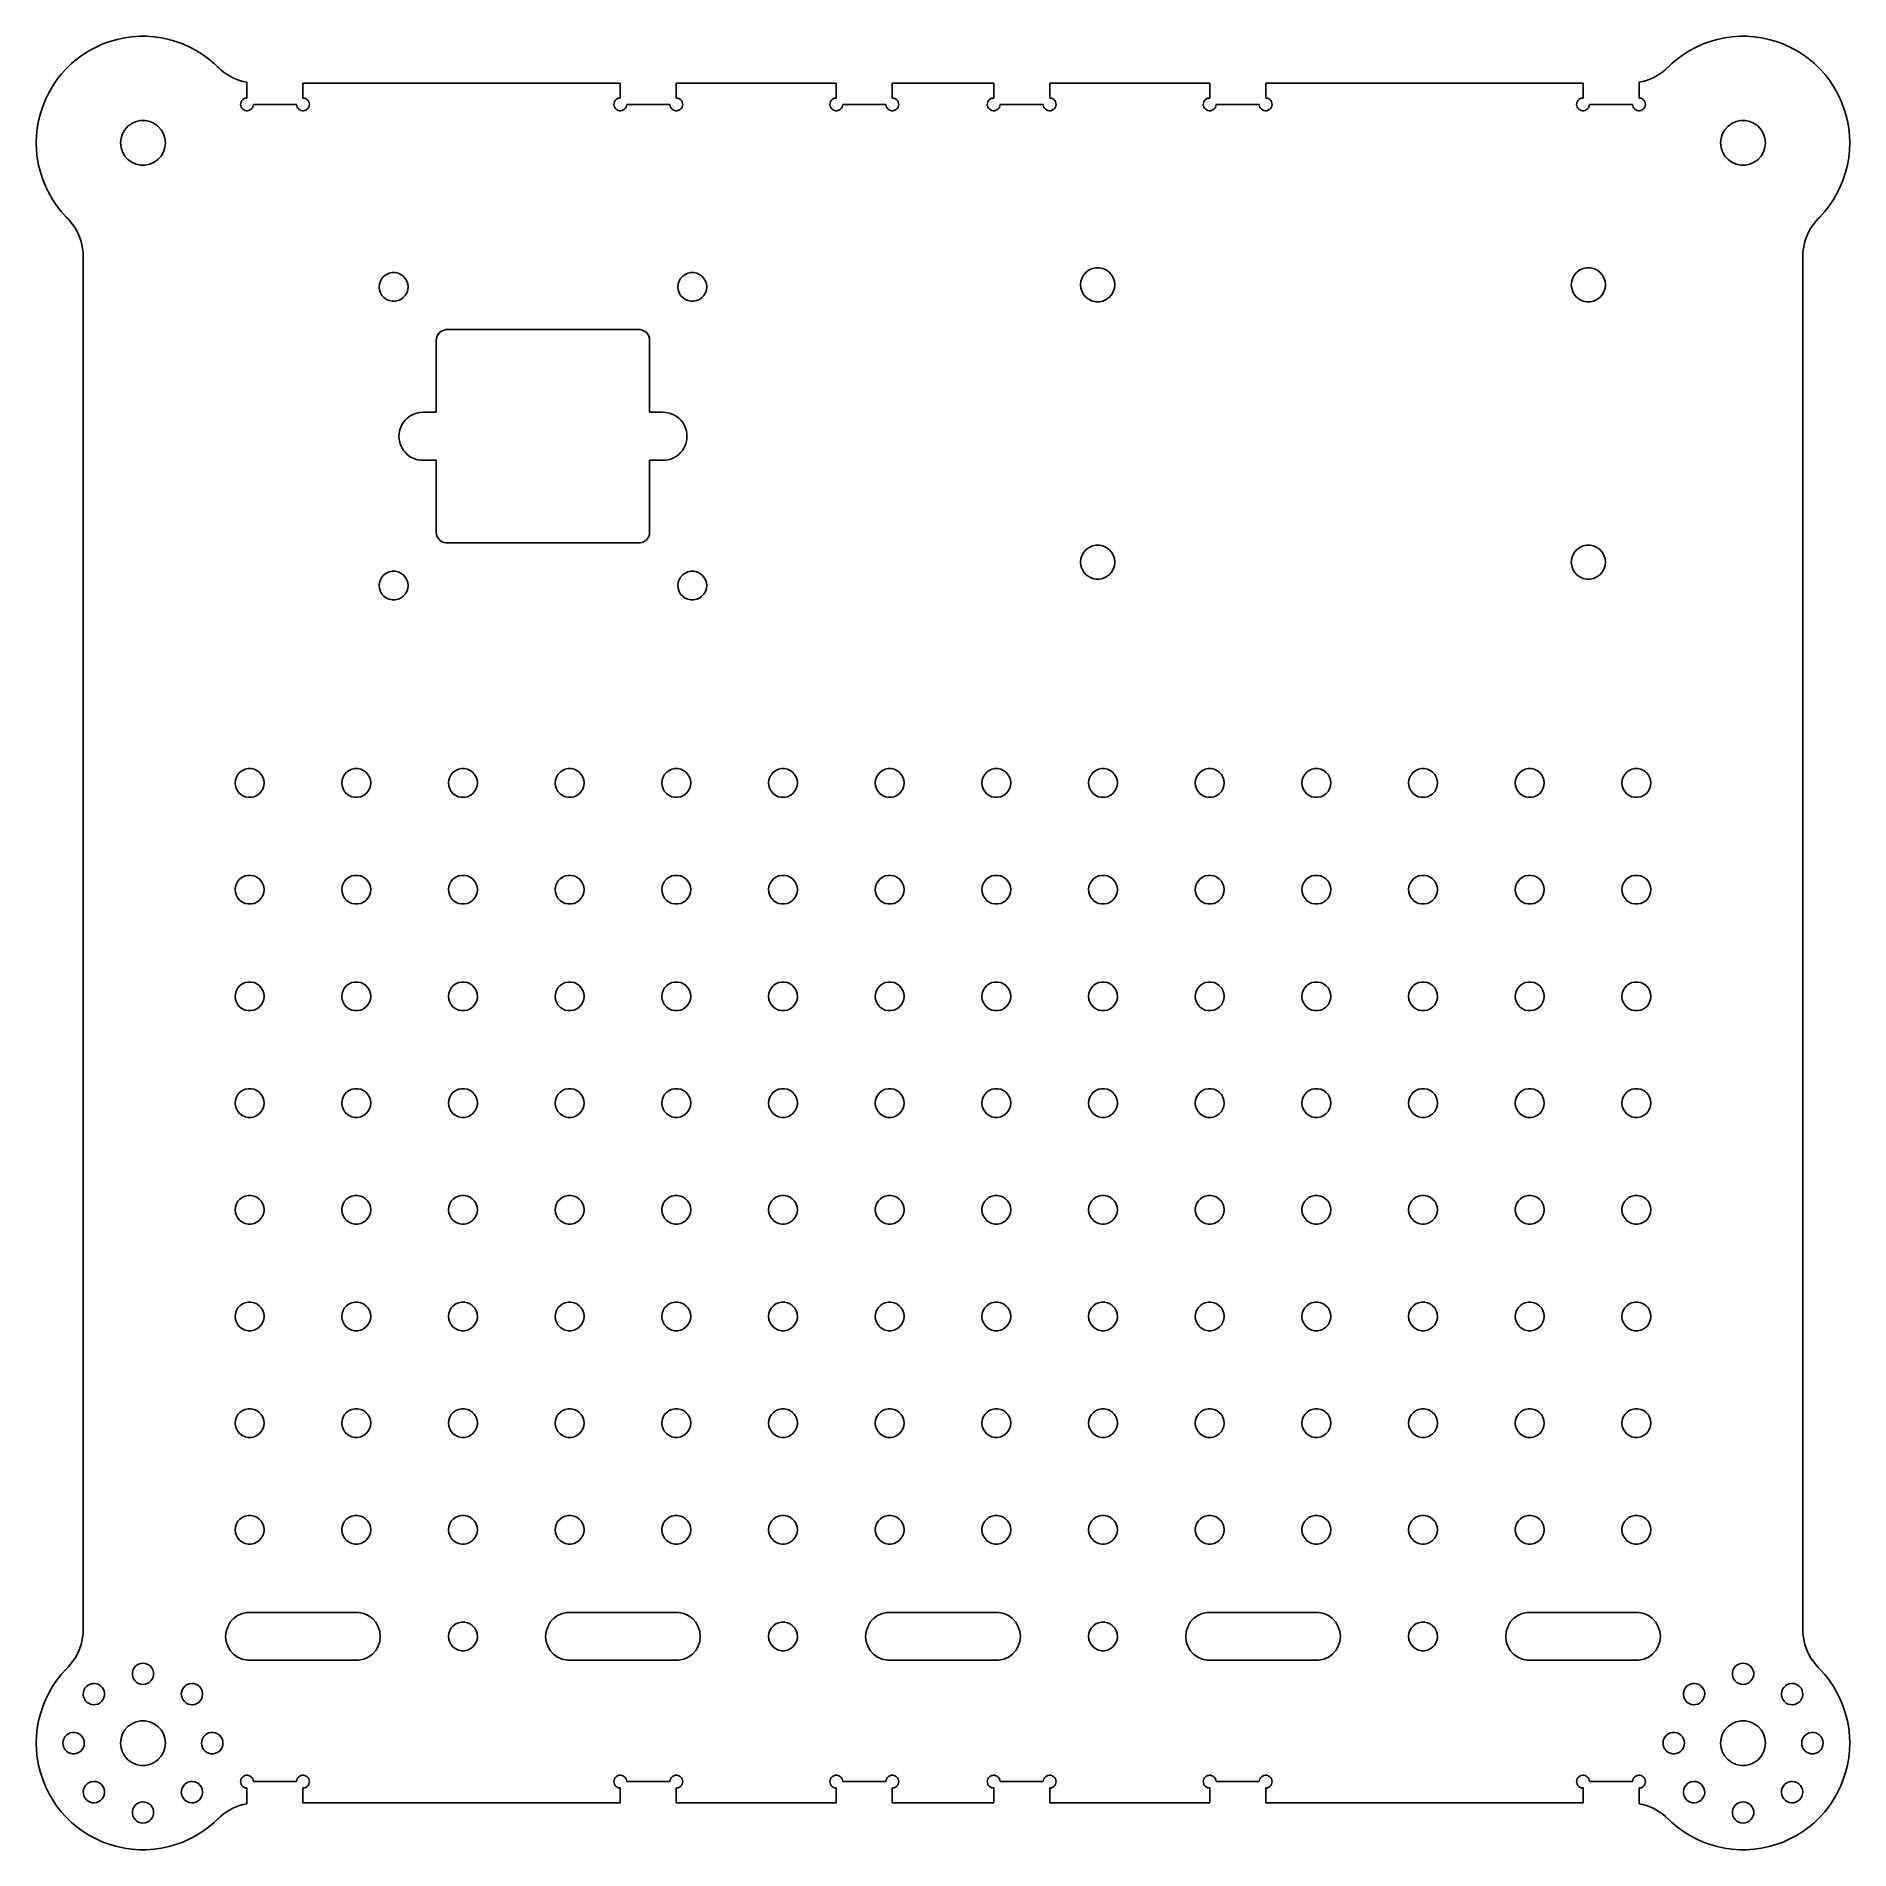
# Model space of a CAD drawing. Header units: metres. Extents: x -10 to 160, y -10 to 160.
import ezdxf

# ---------------------------------------------------------------- set-up
doc = ezdxf.new("R2010")
doc.units = ezdxf.units.M

msp = doc.modelspace()

# ---------------------------------------------------------------- linework, layer by layer
for p, q in [((-1.73648, 159.848), (-2.4192, 159.703)), ((-1.04527, 159.945), (-1.73648, 159.848)), ((-0.34898, 159.994), (-1.04527, 159.945)), ((0.34898, 159.994), (-0.34898, 159.994)), ((1.04527, 159.945), (0.34898, 159.994)), ((1.73648, 159.848), (1.04527, 159.945)), ((2.4192, 159.703), (1.73648, 159.848)), ((148.264, 159.848), (147.581, 159.703)), ((148.955, 159.945), (148.264, 159.848)), ((149.651, 159.994), (148.955, 159.945)), ((150.349, 159.994), (149.651, 159.994)), ((151.045, 159.945), (150.349, 159.994)), ((151.736, 159.848), (151.045, 159.945)), ((152.419, 159.703), (151.736, 159.848)), ((-5.59192, 158.29), (-6.1566, 157.88)), ((-4.99998, 158.66), (-5.59192, 158.29)), ((-4.3837, 158.988), (-4.99998, 158.66)), ((-3.74606, 159.272), (-4.3837, 158.988)), ((-3.09016, 159.511), (-3.74606, 159.272)), ((-2.4192, 159.703), (-3.09016, 159.511)), ((3.09016, 159.511), (2.4192, 159.703)), ((3.74606, 159.272), (3.09016, 159.511)), ((4.3837, 158.988), (3.74606, 159.272)), ((5, 158.66), (4.3837, 158.988)), ((5.59192, 158.29), (5, 158.66)), ((6.1566, 157.88), (5.59192, 158.29)), ((144.408, 158.29), (143.843, 157.88)), ((145, 158.66), (144.408, 158.29)), ((145.616, 158.988), (145, 158.66)), ((146.254, 159.272), (145.616, 158.988)), ((146.91, 159.511), (146.254, 159.272)), ((147.581, 159.703), (146.91, 159.511)), ((153.09, 159.511), (152.419, 159.703)), ((153.746, 159.272), (153.09, 159.511)), ((154.384, 158.988), (153.746, 159.272)), ((155, 158.66), (154.384, 158.988)), ((155.592, 158.29), (155, 158.66)), ((156.157, 157.88), (155.592, 158.29)), ((-7.66043, 156.428), (-8.09016, 155.878)), ((-7.19339, 156.947), (-7.66043, 156.428)), ((-7.07106, 157.065), (-7.19339, 156.947)), ((-7.06448, 157.071), (-7.07106, 157.071)), ((-7.07106, 157.071), (-7.07106, 157.065)), ((-6.6913, 157.431), (-7.06448, 157.071)), ((-6.1566, 157.88), (-6.6913, 157.431)), ((6.6913, 157.431), (6.1566, 157.88)), ((7.06448, 157.071), (6.6913, 157.431)), ((7.07434, 157.071), (7.06448, 157.071)), ((7.26094, 156.891), (7.07434, 157.071)), ((7.52829, 156.667), (7.26094, 156.891)), ((7.81062, 156.461), (7.52829, 156.667)), ((8.1066, 156.276), (7.81062, 156.461)), ((142.189, 156.461), (141.893, 156.276)), ((142.472, 156.667), (142.189, 156.461)), ((142.739, 156.891), (142.472, 156.667)), ((142.926, 157.071), (142.739, 156.891)), ((142.936, 157.071), (142.926, 157.071)), ((143.309, 157.431), (142.936, 157.071)), ((143.843, 157.88), (143.309, 157.431)), ((156.691, 157.431), (156.157, 157.88)), ((157.064, 157.071), (156.691, 157.431)), ((157.071, 157.071), (157.064, 157.071)), ((157.071, 157.065), (157.071, 157.071)), ((157.193, 156.947), (157.071, 157.065)), ((157.66, 156.428), (157.193, 156.947)), ((158.09, 155.878), (157.66, 156.428)), ((-8.48047, 155.299), (-8.82947, 154.695)), ((-8.09016, 155.878), (-8.48047, 155.299)), ((8.41473, 156.113), (8.1066, 156.276)), ((8.73357, 155.971), (8.41473, 156.113)), ((9.06151, 155.851), (8.73357, 155.971)), ((9.39699, 155.755), (9.06151, 155.851)), ((9.75, 155.681), (9.39699, 155.755)), ((9.75, 154.203), (9.75, 155.681)), ((44.75, 155.61), (15, 155.61)), ((15, 155.61), (15, 154.203)), ((44.75, 154.203), (44.75, 155.61)), ((65, 155.61), (50, 155.61)), ((50, 155.61), (50, 154.203)), ((65, 154.203), (65, 155.61)), ((79.75, 155.61), (70.25, 155.61)), ((70.25, 155.61), (70.25, 154.203)), ((79.75, 154.203), (79.75, 155.61)), ((100, 155.61), (85, 155.61)), ((85, 155.61), (85, 154.203)), ((100, 154.203), (100, 155.61)), ((135, 155.61), (105.25, 155.61)), ((105.25, 155.61), (105.25, 154.203)), ((135, 154.203), (135, 155.61)), ((140.603, 155.755), (140.25, 155.681)), ((140.25, 155.681), (140.25, 154.203)), ((140.938, 155.851), (140.603, 155.755)), ((141.266, 155.971), (140.938, 155.851)), ((141.585, 156.113), (141.266, 155.971)), ((141.893, 156.276), (141.585, 156.113)), ((158.48, 155.299), (158.09, 155.878)), ((158.829, 154.695), (158.48, 155.299)), ((-9.39691, 153.42), (-9.61261, 152.756)), ((-9.13545, 154.067), (-9.39691, 153.42)), ((-8.82947, 154.695), (-9.13545, 154.067)), ((9.15001, 153.607), (9.16312, 153.731)), ((9.16312, 153.482), (9.15001, 153.607)), ((9.16312, 153.731), (9.20187, 153.851)), ((9.20187, 153.363), (9.16312, 153.482)), ((9.20187, 153.851), (9.2646, 153.959)), ((9.2646, 153.254), (9.20187, 153.363)), ((9.2646, 153.959), (9.34853, 154.052)), ((9.34853, 153.161), (9.2646, 153.254)), ((9.34853, 154.052), (9.45001, 154.126)), ((9.45001, 153.087), (9.34853, 153.161)), ((9.45001, 154.126), (9.56459, 154.177)), ((9.56459, 153.036), (9.45001, 153.087)), ((9.56459, 154.177), (9.68729, 154.203)), ((9.68729, 153.01), (9.56459, 153.036)), ((9.68729, 154.203), (9.75, 154.203)), ((9.81273, 153.01), (9.68729, 153.01)), ((9.93542, 153.036), (9.81273, 153.01)), ((10.05, 153.087), (9.93542, 153.036)), ((10.1515, 153.161), (10.05, 153.087)), ((10.2354, 153.254), (10.1515, 153.161)), ((10.2981, 153.363), (10.2354, 153.254)), ((10.3369, 153.482), (10.2981, 153.363)), ((10.35, 153.607), (10.3369, 153.482)), ((14.4, 153.607), (10.35, 153.607)), ((14.4131, 153.482), (14.4, 153.607)), ((14.4519, 153.363), (14.4131, 153.482)), ((14.5146, 153.254), (14.4519, 153.363)), ((14.5985, 153.161), (14.5146, 153.254)), ((14.7, 153.087), (14.5985, 153.161)), ((14.8146, 153.036), (14.7, 153.087)), ((14.9373, 153.01), (14.8146, 153.036)), ((15.0627, 153.01), (14.9373, 153.01)), ((15, 154.203), (15.0627, 154.203)), ((15.0627, 154.203), (15.1854, 154.177)), ((15.1854, 153.036), (15.0627, 153.01)), ((15.1854, 154.177), (15.3, 154.126)), ((15.3, 153.087), (15.1854, 153.036)), ((15.3, 154.126), (15.4015, 154.052)), ((15.4015, 153.161), (15.3, 153.087)), ((15.4015, 154.052), (15.4854, 153.959)), ((15.4854, 153.254), (15.4015, 153.161)), ((15.4854, 153.959), (15.5481, 153.851)), ((15.5481, 153.363), (15.4854, 153.254)), ((15.5481, 153.851), (15.5869, 153.731)), ((15.5869, 153.482), (15.5481, 153.363)), ((15.5869, 153.731), (15.6, 153.607)), ((15.6, 153.607), (15.5869, 153.482)), ((44.15, 153.607), (44.1631, 153.731)), ((44.1631, 153.482), (44.15, 153.607)), ((44.1631, 153.731), (44.2019, 153.851)), ((44.2019, 153.363), (44.1631, 153.482)), ((44.2019, 153.851), (44.2646, 153.959)), ((44.2646, 153.254), (44.2019, 153.363)), ((44.2646, 153.959), (44.3485, 154.052)), ((44.3485, 153.161), (44.2646, 153.254)), ((44.3485, 154.052), (44.45, 154.126)), ((44.45, 153.087), (44.3485, 153.161)), ((44.45, 154.126), (44.5646, 154.177)), ((44.5646, 153.036), (44.45, 153.087)), ((44.5646, 154.177), (44.6873, 154.203)), ((44.6873, 153.01), (44.5646, 153.036)), ((44.6873, 154.203), (44.75, 154.203)), ((44.8127, 153.01), (44.6873, 153.01)), ((44.9354, 153.036), (44.8127, 153.01)), ((45.05, 153.087), (44.9354, 153.036)), ((45.1515, 153.161), (45.05, 153.087)), ((45.2354, 153.254), (45.1515, 153.161)), ((45.2981, 153.363), (45.2354, 153.254)), ((45.3369, 153.482), (45.2981, 153.363)), ((45.35, 153.607), (45.3369, 153.482)), ((49.4, 153.607), (45.35, 153.607)), ((49.4131, 153.482), (49.4, 153.607)), ((49.4519, 153.363), (49.4131, 153.482)), ((49.5146, 153.254), (49.4519, 153.363)), ((49.5985, 153.161), (49.5146, 153.254)), ((49.7, 153.087), (49.5985, 153.161)), ((49.8146, 153.036), (49.7, 153.087)), ((49.9373, 153.01), (49.8146, 153.036)), ((50.0627, 153.01), (49.9373, 153.01)), ((50, 154.203), (50.0627, 154.203)), ((50.0627, 154.203), (50.1854, 154.177)), ((50.1854, 153.036), (50.0627, 153.01)), ((50.1854, 154.177), (50.3, 154.126)), ((50.3, 153.087), (50.1854, 153.036)), ((50.3, 154.126), (50.4015, 154.052)), ((50.4015, 153.161), (50.3, 153.087)), ((50.4015, 154.052), (50.4854, 153.959)), ((50.4854, 153.254), (50.4015, 153.161)), ((50.4854, 153.959), (50.5481, 153.851)), ((50.5481, 153.363), (50.4854, 153.254)), ((50.5481, 153.851), (50.5869, 153.731)), ((50.5869, 153.482), (50.5481, 153.363)), ((50.5869, 153.731), (50.6, 153.607)), ((50.6, 153.607), (50.5869, 153.482)), ((64.4, 153.607), (64.4131, 153.731)), ((64.4131, 153.482), (64.4, 153.607)), ((64.4131, 153.731), (64.4519, 153.851)), ((64.4519, 153.363), (64.4131, 153.482)), ((64.4519, 153.851), (64.5146, 153.959)), ((64.5146, 153.254), (64.4519, 153.363)), ((64.5146, 153.959), (64.5985, 154.052)), ((64.5985, 153.161), (64.5146, 153.254)), ((64.5985, 154.052), (64.7, 154.126)), ((64.7, 153.087), (64.5985, 153.161)), ((64.7, 154.126), (64.8146, 154.177)), ((64.8146, 153.036), (64.7, 153.087)), ((64.8146, 154.177), (64.9373, 154.203)), ((64.9373, 153.01), (64.8146, 153.036)), ((64.9373, 154.203), (65, 154.203)), ((65.0627, 153.01), (64.9373, 153.01)), ((65.1854, 153.036), (65.0627, 153.01)), ((65.3, 153.087), (65.1854, 153.036)), ((65.4015, 153.161), (65.3, 153.087)), ((65.4854, 153.254), (65.4015, 153.161)), ((65.5481, 153.363), (65.4854, 153.254)), ((65.5869, 153.482), (65.5481, 153.363)), ((65.6, 153.607), (65.5869, 153.482)), ((69.65, 153.607), (65.6, 153.607)), ((69.6631, 153.482), (69.65, 153.607)), ((69.7019, 153.363), (69.6631, 153.482)), ((69.7646, 153.254), (69.7019, 153.363)), ((69.8485, 153.161), (69.7646, 153.254)), ((69.95, 153.087), (69.8485, 153.161)), ((70.0646, 153.036), (69.95, 153.087)), ((70.1873, 153.01), (70.0646, 153.036)), ((70.3127, 153.01), (70.1873, 153.01)), ((70.25, 154.203), (70.3127, 154.203)), ((70.3127, 154.203), (70.4354, 154.177)), ((70.4354, 153.036), (70.3127, 153.01)), ((70.4354, 154.177), (70.55, 154.126)), ((70.55, 153.087), (70.4354, 153.036)), ((70.55, 154.126), (70.6515, 154.052)), ((70.6515, 153.161), (70.55, 153.087)), ((70.6515, 154.052), (70.7354, 153.959)), ((70.7354, 153.254), (70.6515, 153.161)), ((70.7354, 153.959), (70.7981, 153.851)), ((70.7981, 153.363), (70.7354, 153.254)), ((70.7981, 153.851), (70.8369, 153.731)), ((70.8369, 153.482), (70.7981, 153.363)), ((70.8369, 153.731), (70.85, 153.607)), ((70.85, 153.607), (70.8369, 153.482)), ((79.15, 153.607), (79.1631, 153.731)), ((79.1631, 153.482), (79.15, 153.607)), ((79.1631, 153.731), (79.2019, 153.851)), ((79.2019, 153.363), (79.1631, 153.482)), ((79.2019, 153.851), (79.2646, 153.959)), ((79.2646, 153.254), (79.2019, 153.363)), ((79.2646, 153.959), (79.3485, 154.052)), ((79.3485, 153.161), (79.2646, 153.254)), ((79.3485, 154.052), (79.45, 154.126)), ((79.45, 153.087), (79.3485, 153.161)), ((79.45, 154.126), (79.5646, 154.177)), ((79.5646, 153.036), (79.45, 153.087)), ((79.5646, 154.177), (79.6873, 154.203)), ((79.6873, 153.01), (79.5646, 153.036)), ((79.6873, 154.203), (79.75, 154.203)), ((79.8127, 153.01), (79.6873, 153.01)), ((79.9354, 153.036), (79.8127, 153.01)), ((80.05, 153.087), (79.9354, 153.036)), ((80.1515, 153.161), (80.05, 153.087)), ((80.2354, 153.254), (80.1515, 153.161)), ((80.2981, 153.363), (80.2354, 153.254)), ((80.3369, 153.482), (80.2981, 153.363)), ((80.35, 153.607), (80.3369, 153.482)), ((84.4, 153.607), (80.35, 153.607)), ((84.4131, 153.482), (84.4, 153.607)), ((84.4519, 153.363), (84.4131, 153.482)), ((84.5146, 153.254), (84.4519, 153.363)), ((84.5985, 153.161), (84.5146, 153.254)), ((84.7, 153.087), (84.5985, 153.161)), ((84.8146, 153.036), (84.7, 153.087)), ((84.9373, 153.01), (84.8146, 153.036)), ((85.0627, 153.01), (84.9373, 153.01)), ((85, 154.203), (85.0627, 154.203)), ((85.0627, 154.203), (85.1854, 154.177)), ((85.1854, 153.036), (85.0627, 153.01)), ((85.1854, 154.177), (85.3, 154.126)), ((85.3, 153.087), (85.1854, 153.036)), ((85.3, 154.126), (85.4015, 154.052)), ((85.4015, 153.161), (85.3, 153.087)), ((85.4015, 154.052), (85.4854, 153.959)), ((85.4854, 153.254), (85.4015, 153.161)), ((85.4854, 153.959), (85.5481, 153.851)), ((85.5481, 153.363), (85.4854, 153.254)), ((85.5481, 153.851), (85.5869, 153.731)), ((85.5869, 153.482), (85.5481, 153.363)), ((85.5869, 153.731), (85.6, 153.607)), ((85.6, 153.607), (85.5869, 153.482)), ((99.4, 153.607), (99.4131, 153.731)), ((99.4131, 153.482), (99.4, 153.607)), ((99.4131, 153.731), (99.4519, 153.851)), ((99.4519, 153.363), (99.4131, 153.482)), ((99.4519, 153.851), (99.5146, 153.959)), ((99.5146, 153.254), (99.4519, 153.363)), ((99.5146, 153.959), (99.5985, 154.052)), ((99.5985, 153.161), (99.5146, 153.254)), ((99.5985, 154.052), (99.7, 154.126)), ((99.7, 153.087), (99.5985, 153.161)), ((99.7, 154.126), (99.8146, 154.177)), ((99.8146, 153.036), (99.7, 153.087)), ((99.8146, 154.177), (99.9373, 154.203)), ((99.9373, 153.01), (99.8146, 153.036)), ((99.9373, 154.203), (100, 154.203)), ((100.063, 153.01), (99.9373, 153.01)), ((100.185, 153.036), (100.063, 153.01)), ((100.3, 153.087), (100.185, 153.036)), ((100.401, 153.161), (100.3, 153.087)), ((100.485, 153.254), (100.401, 153.161)), ((100.548, 153.363), (100.485, 153.254)), ((100.587, 153.482), (100.548, 153.363)), ((100.6, 153.607), (100.587, 153.482)), ((104.65, 153.607), (100.6, 153.607)), ((104.663, 153.482), (104.65, 153.607)), ((104.702, 153.363), (104.663, 153.482)), ((104.765, 153.254), (104.702, 153.363)), ((104.849, 153.161), (104.765, 153.254)), ((104.95, 153.087), (104.849, 153.161)), ((105.065, 153.036), (104.95, 153.087)), ((105.187, 153.01), (105.065, 153.036)), ((105.313, 153.01), (105.187, 153.01)), ((105.25, 154.203), (105.313, 154.203)), ((105.313, 154.203), (105.435, 154.177)), ((105.435, 153.036), (105.313, 153.01)), ((105.435, 154.177), (105.55, 154.126)), ((105.55, 153.087), (105.435, 153.036)), ((105.55, 154.126), (105.651, 154.052)), ((105.651, 153.161), (105.55, 153.087)), ((105.651, 154.052), (105.735, 153.959)), ((105.735, 153.254), (105.651, 153.161)), ((105.735, 153.959), (105.798, 153.851)), ((105.798, 153.363), (105.735, 153.254)), ((105.798, 153.851), (105.837, 153.731)), ((105.837, 153.482), (105.798, 153.363)), ((105.837, 153.731), (105.85, 153.607)), ((105.85, 153.607), (105.837, 153.482)), ((134.4, 153.607), (134.413, 153.731)), ((134.413, 153.482), (134.4, 153.607)), ((134.413, 153.731), (134.452, 153.851)), ((134.452, 153.363), (134.413, 153.482)), ((134.452, 153.851), (134.515, 153.959)), ((134.515, 153.254), (134.452, 153.363)), ((134.515, 153.959), (134.599, 154.052)), ((134.599, 153.161), (134.515, 153.254)), ((134.599, 154.052), (134.7, 154.126)), ((134.7, 153.087), (134.599, 153.161)), ((134.7, 154.126), (134.815, 154.177)), ((134.815, 153.036), (134.7, 153.087)), ((134.815, 154.177), (134.937, 154.203)), ((134.937, 153.01), (134.815, 153.036)), ((134.937, 154.203), (135, 154.203)), ((135.063, 153.01), (134.937, 153.01)), ((135.185, 153.036), (135.063, 153.01)), ((135.3, 153.087), (135.185, 153.036)), ((135.401, 153.161), (135.3, 153.087)), ((135.485, 153.254), (135.401, 153.161)), ((135.548, 153.363), (135.485, 153.254)), ((135.587, 153.482), (135.548, 153.363)), ((135.6, 153.607), (135.587, 153.482)), ((139.65, 153.607), (135.6, 153.607)), ((139.663, 153.482), (139.65, 153.607)), ((139.702, 153.363), (139.663, 153.482)), ((139.765, 153.254), (139.702, 153.363)), ((139.849, 153.161), (139.765, 153.254)), ((139.95, 153.087), (139.849, 153.161)), ((140.065, 153.036), (139.95, 153.087)), ((140.187, 153.01), (140.065, 153.036)), ((140.313, 153.01), (140.187, 153.01)), ((140.25, 154.203), (140.313, 154.203)), ((140.313, 154.203), (140.435, 154.177)), ((140.435, 153.036), (140.313, 153.01)), ((140.435, 154.177), (140.55, 154.126)), ((140.55, 153.087), (140.435, 153.036)), ((140.55, 154.126), (140.651, 154.052)), ((140.651, 153.161), (140.55, 153.087)), ((140.651, 154.052), (140.735, 153.959)), ((140.735, 153.254), (140.651, 153.161)), ((140.735, 153.959), (140.798, 153.851)), ((140.798, 153.363), (140.735, 153.254)), ((140.798, 153.851), (140.837, 153.731)), ((140.837, 153.482), (140.798, 153.363)), ((140.837, 153.731), (140.85, 153.607)), ((140.85, 153.607), (140.837, 153.482)), ((159.135, 154.067), (158.829, 154.695)), ((159.397, 153.42), (159.135, 154.067)), ((159.613, 152.756), (159.397, 153.42)), ((-9.90268, 151.392), (-9.97563, 150.698)), ((-9.78146, 152.079), (-9.90268, 151.392)), ((-9.61261, 152.756), (-9.78146, 152.079)), ((-1.69893, 151.234), (-1.40517, 151.561)), ((-1.40517, 151.561), (-1.04999, 151.819)), ((-1.04999, 151.819), (-0.64893, 151.997)), ((-0.64893, 151.997), (-0.2195, 152.088)), ((-0.2195, 152.088), (0.2195, 152.088)), ((0.2195, 152.088), (0.64893, 151.997)), ((0.64893, 151.997), (1.04999, 151.819)), ((1.04999, 151.819), (1.40517, 151.561)), ((1.40517, 151.561), (1.69893, 151.234)), ((148.301, 151.234), (148.595, 151.561)), ((148.595, 151.561), (148.95, 151.819)), ((148.95, 151.819), (149.351, 151.997)), ((149.351, 151.997), (149.78, 152.088)), ((149.78, 152.088), (150.219, 152.088)), ((150.219, 152.088), (150.649, 151.997)), ((150.649, 151.997), (151.05, 151.819)), ((151.05, 151.819), (151.405, 151.561)), ((151.405, 151.561), (151.699, 151.234)), ((159.781, 152.079), (159.613, 152.756)), ((159.903, 151.392), (159.781, 152.079)), ((159.976, 150.698), (159.903, 151.392)), ((-9.97563, 150.698), (-10, 150)), ((-10, 150), (-9.97563, 149.302)), ((-2.09999, 150), (-2.05411, 150.437)), ((-2.05411, 149.563), (-2.09999, 150)), ((-2.05411, 150.437), (-1.91844, 150.854)), ((-1.91844, 150.854), (-1.69893, 151.234)), ((1.69893, 151.234), (1.91844, 150.854)), ((1.91844, 150.854), (2.05411, 150.437)), ((2.05411, 150.437), (2.09999, 150)), ((2.09999, 150), (2.05411, 149.563)), ((147.9, 150), (147.946, 150.437)), ((147.946, 149.563), (147.9, 150)), ((147.946, 150.437), (148.082, 150.854)), ((148.082, 150.854), (148.301, 151.234)), ((151.699, 151.234), (151.918, 150.854)), ((151.918, 150.854), (152.054, 150.437)), ((152.054, 150.437), (152.1, 150)), ((152.1, 150), (152.054, 149.563)), ((160, 150), (159.976, 150.698)), ((159.976, 149.302), (160, 150)), ((-9.97563, 149.302), (-9.90268, 148.608)), ((-9.90268, 148.608), (-9.78146, 147.921)), ((-9.78146, 147.921), (-9.61261, 147.244)), ((-1.91844, 149.146), (-2.05411, 149.563)), ((-1.69893, 148.766), (-1.91844, 149.146)), ((-1.40517, 148.439), (-1.69893, 148.766)), ((-1.04999, 148.181), (-1.40517, 148.439)), ((-0.64893, 148.003), (-1.04999, 148.181)), ((-0.2195, 147.911), (-0.64893, 148.003)), ((0.2195, 147.911), (-0.2195, 147.911)), ((0.64893, 148.003), (0.2195, 147.911)), ((1.04999, 148.181), (0.64893, 148.003)), ((1.40517, 148.439), (1.04999, 148.181)), ((1.69893, 148.766), (1.40517, 148.439)), ((1.91844, 149.146), (1.69893, 148.766)), ((2.05411, 149.563), (1.91844, 149.146)), ((148.082, 149.146), (147.946, 149.563)), ((148.301, 148.766), (148.082, 149.146)), ((148.595, 148.439), (148.301, 148.766)), ((148.95, 148.181), (148.595, 148.439)), ((149.351, 148.003), (148.95, 148.181)), ((149.78, 147.911), (149.351, 148.003)), ((150.219, 147.911), (149.78, 147.911)), ((150.649, 148.003), (150.219, 147.911)), ((151.05, 148.181), (150.649, 148.003)), ((151.405, 148.439), (151.05, 148.181)), ((151.699, 148.766), (151.405, 148.439)), ((151.918, 149.146), (151.699, 148.766)), ((152.054, 149.563), (151.918, 149.146)), ((159.613, 147.244), (159.781, 147.921)), ((159.781, 147.921), (159.903, 148.608)), ((159.903, 148.608), (159.976, 149.302)), ((-9.61261, 147.244), (-9.39691, 146.58)), ((-9.39691, 146.58), (-9.13545, 145.933)), ((159.135, 145.933), (159.397, 146.58)), ((159.397, 146.58), (159.613, 147.244)), ((-9.13545, 145.933), (-8.82947, 145.305)), ((-8.82947, 145.305), (-8.48047, 144.701)), ((-8.48047, 144.701), (-8.09016, 144.122)), ((158.09, 144.122), (158.48, 144.701)), ((158.48, 144.701), (158.829, 145.305)), ((158.829, 145.305), (159.135, 145.933)), ((-8.09016, 144.122), (-7.66043, 143.572)), ((-7.66043, 143.572), (-7.19339, 143.053)), ((-7.19339, 143.053), (-7.07106, 142.931)), ((-7.07106, 142.931), (-7.07106, 142.926)), ((-7.07106, 142.926), (-7.00989, 142.867)), ((-7.00989, 142.867), (-6.77637, 142.607)), ((156.776, 142.607), (157.01, 142.867)), ((157.01, 142.867), (157.071, 142.926)), ((157.071, 142.931), (157.193, 143.053)), ((157.071, 142.926), (157.071, 142.931)), ((157.193, 143.053), (157.66, 143.572)), ((157.66, 143.572), (158.09, 144.122)), ((-6.77637, 142.607), (-6.56151, 142.332)), ((-6.56151, 142.332), (-6.36635, 142.043)), ((-6.36635, 142.043), (-6.19185, 141.741)), ((-6.19185, 141.741), (-6.03886, 141.427)), ((-6.03886, 141.427), (-5.90813, 141.103)), ((-5.90813, 141.103), (-5.80029, 140.772)), ((155.8, 140.772), (155.908, 141.103)), ((155.908, 141.103), (156.039, 141.427)), ((156.039, 141.427), (156.192, 141.741)), ((156.192, 141.741), (156.366, 142.043)), ((156.366, 142.043), (156.562, 142.332)), ((156.562, 142.332), (156.776, 142.607)), ((-5.80029, 140.772), (-5.71585, 140.433)), ((-5.71585, 140.433), (-5.65526, 140.089)), ((-5.65526, 140.089), (-5.61877, 139.742)), ((-5.61877, 139.742), (-5.6066, 139.393)), ((155.607, 139.393), (155.619, 139.742)), ((155.619, 139.742), (155.655, 140.089)), ((155.655, 140.089), (155.716, 140.433)), ((155.716, 140.433), (155.8, 140.772)), ((-5.6066, 139.393), (-5.6066, 10.6066)), ((22.825, 137.669), (23.0828, 137.784)), ((23.0828, 137.784), (23.3589, 137.843)), ((23.3589, 137.843), (23.6411, 137.843)), ((23.6411, 137.843), (23.9172, 137.784)), ((23.9172, 137.784), (24.175, 137.669)), ((50.825, 137.669), (51.0828, 137.784)), ((51.0828, 137.784), (51.3589, 137.843)), ((51.3589, 137.843), (51.6411, 137.843)), ((51.6411, 137.843), (51.9172, 137.784)), ((51.9172, 137.784), (52.175, 137.669)), ((88.2056, 137.64), (88.4294, 137.889)), ((88.4294, 137.889), (88.7, 138.086)), ((88.7, 138.086), (89.0056, 138.222)), ((89.0056, 138.222), (89.3328, 138.291)), ((89.3328, 138.291), (89.6672, 138.291)), ((89.6672, 138.291), (89.9944, 138.222)), ((89.9944, 138.222), (90.3, 138.086)), ((90.3, 138.086), (90.5706, 137.889)), ((90.5706, 137.889), (90.7944, 137.64)), ((134.206, 137.64), (134.429, 137.889)), ((134.429, 137.889), (134.7, 138.086)), ((134.7, 138.086), (135.006, 138.222)), ((135.006, 138.222), (135.333, 138.291)), ((135.333, 138.291), (135.667, 138.291)), ((135.667, 138.291), (135.994, 138.222)), ((135.994, 138.222), (136.3, 138.086)), ((136.3, 138.086), (136.571, 137.889)), ((136.571, 137.889), (136.794, 137.64)), ((155.607, 10.6066), (155.607, 139.393)), ((22.15, 136.5), (22.1795, 136.781)), ((22.1795, 136.219), (22.15, 136.5)), ((22.1795, 136.781), (22.2667, 137.049)), ((22.2667, 135.951), (22.1795, 136.219)), ((22.2667, 137.049), (22.4078, 137.294)), ((22.4078, 137.294), (22.5967, 137.503)), ((22.5967, 137.503), (22.825, 137.669)), ((24.175, 137.669), (24.4033, 137.503)), ((24.4033, 137.503), (24.5922, 137.294)), ((24.5922, 137.294), (24.7333, 137.049)), ((24.7333, 137.049), (24.8205, 136.781)), ((24.8205, 136.219), (24.7333, 135.951)), ((24.8205, 136.781), (24.85, 136.5)), ((24.85, 136.5), (24.8205, 136.219)), ((50.15, 136.5), (50.1795, 136.781)), ((50.1795, 136.219), (50.15, 136.5)), ((50.1795, 136.781), (50.2667, 137.049)), ((50.2667, 135.951), (50.1795, 136.219)), ((50.2667, 137.049), (50.4078, 137.294)), ((50.4078, 137.294), (50.5967, 137.503)), ((50.5967, 137.503), (50.825, 137.669)), ((52.175, 137.669), (52.4033, 137.503)), ((52.4033, 137.503), (52.5922, 137.294)), ((52.5922, 137.294), (52.7333, 137.049)), ((52.7333, 137.049), (52.8205, 136.781)), ((52.8205, 136.219), (52.7333, 135.951)), ((52.8205, 136.781), (52.85, 136.5)), ((52.85, 136.5), (52.8205, 136.219)), ((87.9, 136.7), (87.935, 137.033)), ((87.935, 136.367), (87.9, 136.7)), ((87.935, 137.033), (88.0383, 137.351)), ((88.0383, 136.049), (87.935, 136.367)), ((88.0383, 137.351), (88.2056, 137.64)), ((88.2056, 135.76), (88.0383, 136.049)), ((90.7944, 137.64), (90.9617, 137.351)), ((90.9617, 136.049), (90.7944, 135.76)), ((90.9617, 137.351), (91.065, 137.033)), ((91.065, 136.367), (90.9617, 136.049)), ((91.065, 137.033), (91.1, 136.7)), ((91.1, 136.7), (91.065, 136.367)), ((133.9, 136.7), (133.935, 137.033)), ((133.935, 136.367), (133.9, 136.7)), ((133.935, 137.033), (134.038, 137.351)), ((134.038, 136.049), (133.935, 136.367)), ((134.038, 137.351), (134.206, 137.64)), ((134.206, 135.76), (134.038, 136.049)), ((136.794, 137.64), (136.962, 137.351)), ((136.962, 136.049), (136.794, 135.76)), ((136.962, 137.351), (137.065, 137.033)), ((137.065, 136.367), (136.962, 136.049)), ((137.065, 137.033), (137.1, 136.7)), ((137.1, 136.7), (137.065, 136.367)), ((22.4078, 135.706), (22.2667, 135.951)), ((22.5967, 135.497), (22.4078, 135.706)), ((22.825, 135.331), (22.5967, 135.497)), ((23.0828, 135.216), (22.825, 135.331)), ((23.3589, 135.157), (23.0828, 135.216)), ((23.6411, 135.157), (23.3589, 135.157)), ((23.9172, 135.216), (23.6411, 135.157)), ((24.175, 135.331), (23.9172, 135.216)), ((24.4033, 135.497), (24.175, 135.331)), ((24.5922, 135.706), (24.4033, 135.497)), ((24.7333, 135.951), (24.5922, 135.706)), ((50.4078, 135.706), (50.2667, 135.951)), ((50.5967, 135.497), (50.4078, 135.706)), ((50.825, 135.331), (50.5967, 135.497)), ((51.0828, 135.216), (50.825, 135.331)), ((51.3589, 135.157), (51.0828, 135.216)), ((51.6411, 135.157), (51.3589, 135.157)), ((51.9172, 135.216), (51.6411, 135.157)), ((52.175, 135.331), (51.9172, 135.216)), ((52.4033, 135.497), (52.175, 135.331)), ((52.5922, 135.706), (52.4033, 135.497)), ((52.7333, 135.951), (52.5922, 135.706)), ((88.4294, 135.511), (88.2056, 135.76)), ((88.7, 135.314), (88.4294, 135.511)), ((89.0056, 135.178), (88.7, 135.314)), ((89.3328, 135.109), (89.0056, 135.178)), ((89.6672, 135.109), (89.3328, 135.109)), ((89.9944, 135.178), (89.6672, 135.109)), ((90.3, 135.314), (89.9944, 135.178)), ((90.5706, 135.511), (90.3, 135.314)), ((90.7944, 135.76), (90.5706, 135.511)), ((134.429, 135.511), (134.206, 135.76)), ((134.7, 135.314), (134.429, 135.511)), ((135.006, 135.178), (134.7, 135.314)), ((135.333, 135.109), (135.006, 135.178)), ((135.667, 135.109), (135.333, 135.109)), ((135.994, 135.178), (135.667, 135.109)), ((136.3, 135.314), (135.994, 135.178)), ((136.571, 135.511), (136.3, 135.314)), ((136.794, 135.76), (136.571, 135.511)), ((27.5, 131.5), (27.5219, 131.708)), ((27.5, 124.75), (27.5, 131.5)), ((27.5219, 131.708), (27.5865, 131.907)), ((27.5865, 131.907), (27.691, 132.088)), ((27.691, 132.088), (27.8309, 132.243)), ((27.8309, 132.243), (28, 132.366)), ((28, 132.366), (28.191, 132.451)), ((28.191, 132.451), (28.3955, 132.495)), ((28.3955, 132.495), (46.6045, 132.495)), ((46.6045, 132.495), (46.809, 132.451)), ((46.809, 132.451), (47, 132.366)), ((47, 132.366), (47.1691, 132.243)), ((47.1691, 132.243), (47.309, 132.088)), ((47.309, 132.088), (47.4135, 131.907)), ((47.4135, 131.907), (47.4781, 131.708)), ((47.4781, 131.708), (47.5, 131.5)), ((47.5, 131.5), (47.5, 124.75)), ((24.5779, 124.006), (24.7445, 124.172)), ((24.7445, 124.172), (24.9275, 124.32)), ((24.9275, 124.32), (25.125, 124.449)), ((25.125, 124.449), (25.3349, 124.555)), ((25.3349, 124.555), (25.5547, 124.64)), ((25.5547, 124.64), (25.7822, 124.701)), ((25.7822, 124.701), (26.0148, 124.738)), ((26.0148, 124.738), (26.25, 124.75)), ((26.25, 124.75), (27.5, 124.75)), ((47.5, 124.75), (48.75, 124.75)), ((48.75, 124.75), (48.9852, 124.738)), ((48.9852, 124.738), (49.2178, 124.701)), ((49.2178, 124.701), (49.4453, 124.64)), ((49.4453, 124.64), (49.6651, 124.555)), ((49.6651, 124.555), (49.875, 124.449)), ((49.875, 124.449), (50.0725, 124.32)), ((50.0725, 124.32), (50.2555, 124.172)), ((50.2555, 124.172), (50.4221, 124.006)), ((24, 122.5), (24.0123, 122.735)), ((24.0123, 122.265), (24, 122.5)), ((24.0123, 122.735), (24.0492, 122.968)), ((24.0492, 122.968), (24.1101, 123.195)), ((24.1101, 123.195), (24.1945, 123.415)), ((24.1945, 123.415), (24.3015, 123.625)), ((24.3015, 123.625), (24.4297, 123.823)), ((24.4297, 123.823), (24.5779, 124.006)), ((50.4221, 124.006), (50.5703, 123.823)), ((50.5703, 123.823), (50.6985, 123.625)), ((50.6985, 123.625), (50.8055, 123.415)), ((50.8055, 123.415), (50.8899, 123.195)), ((50.8899, 123.195), (50.9508, 122.968)), ((50.9508, 122.968), (50.9877, 122.735)), ((50.9877, 122.735), (51, 122.5)), ((51, 122.5), (50.9877, 122.265)), ((24.0492, 122.032), (24.0123, 122.265)), ((24.1101, 121.805), (24.0492, 122.032)), ((24.1945, 121.585), (24.1101, 121.805)), ((24.3015, 121.375), (24.1945, 121.585)), ((24.4297, 121.177), (24.3015, 121.375)), ((24.5779, 120.994), (24.4297, 121.177)), ((24.7445, 120.828), (24.5779, 120.994)), ((24.9275, 120.68), (24.7445, 120.828)), ((50.2555, 120.828), (50.0725, 120.68)), ((50.4221, 120.994), (50.2555, 120.828)), ((50.5703, 121.177), (50.4221, 120.994)), ((50.6985, 121.375), (50.5703, 121.177)), ((50.8055, 121.585), (50.6985, 121.375)), ((50.8899, 121.805), (50.8055, 121.585)), ((50.9508, 122.032), (50.8899, 121.805)), ((50.9877, 122.265), (50.9508, 122.032)), ((25.125, 120.551), (24.9275, 120.68)), ((25.3349, 120.445), (25.125, 120.551)), ((25.5547, 120.36), (25.3349, 120.445)), ((25.7822, 120.299), (25.5547, 120.36)), ((26.0148, 120.262), (25.7822, 120.299)), ((26.25, 120.25), (26.0148, 120.262)), ((27.5, 120.25), (26.25, 120.25)), ((27.5, 113.5), (27.5, 120.25)), ((48.75, 120.25), (47.5, 120.25)), ((47.5, 120.25), (47.5, 113.5)), ((48.9852, 120.262), (48.75, 120.25)), ((49.2178, 120.299), (48.9852, 120.262)), ((49.4453, 120.36), (49.2178, 120.299)), ((49.6651, 120.445), (49.4453, 120.36)), ((49.875, 120.551), (49.6651, 120.445)), ((50.0725, 120.68), (49.875, 120.551)), ((27.5219, 113.292), (27.5, 113.5)), ((27.5865, 113.093), (27.5219, 113.292)), ((27.691, 112.912), (27.5865, 113.093)), ((27.8309, 112.757), (27.691, 112.912)), ((28, 112.634), (27.8309, 112.757)), ((28.191, 112.549), (28, 112.634)), ((28.3955, 112.505), (28.191, 112.549)), ((46.6045, 112.505), (28.3955, 112.505)), ((46.809, 112.549), (46.6045, 112.505)), ((47, 112.634), (46.809, 112.549)), ((47.1691, 112.757), (47, 112.634)), ((47.309, 112.912), (47.1691, 112.757)), ((47.4135, 113.093), (47.309, 112.912)), ((47.4781, 113.292), (47.4135, 113.093)), ((47.5, 113.5), (47.4781, 113.292)), ((88.7, 112.086), (89.0056, 112.222)), ((89.0056, 112.222), (89.3328, 112.291)), ((89.3328, 112.291), (89.6672, 112.291)), ((89.6672, 112.291), (89.9944, 112.222)), ((89.9944, 112.222), (90.3, 112.086)), ((134.7, 112.086), (135.006, 112.222)), ((135.006, 112.222), (135.333, 112.291)), ((135.333, 112.291), (135.667, 112.291)), ((135.667, 112.291), (135.994, 112.222)), ((135.994, 112.222), (136.3, 112.086)), ((87.9, 110.7), (87.935, 111.033)), ((87.935, 110.367), (87.9, 110.7)), ((87.935, 111.033), (88.0383, 111.351)), ((88.0383, 111.351), (88.2056, 111.64)), ((88.2056, 111.64), (88.4294, 111.889)), ((88.4294, 111.889), (88.7, 112.086)), ((90.3, 112.086), (90.5706, 111.889)), ((90.5706, 111.889), (90.7944, 111.64)), ((90.7944, 111.64), (90.9617, 111.351)), ((90.9617, 111.351), (91.065, 111.033)), ((91.065, 111.033), (91.1, 110.7)), ((91.1, 110.7), (91.065, 110.367)), ((133.9, 110.7), (133.935, 111.033)), ((133.935, 110.367), (133.9, 110.7)), ((133.935, 111.033), (134.038, 111.351)), ((134.038, 111.351), (134.206, 111.64)), ((134.206, 111.64), (134.429, 111.889)), ((134.429, 111.889), (134.7, 112.086)), ((136.3, 112.086), (136.571, 111.889)), ((136.571, 111.889), (136.794, 111.64)), ((136.794, 111.64), (136.962, 111.351)), ((136.962, 111.351), (137.065, 111.033)), ((137.065, 111.033), (137.1, 110.7)), ((137.1, 110.7), (137.065, 110.367)), ((22.1795, 108.781), (22.2667, 109.049)), ((22.2667, 109.049), (22.4078, 109.294)), ((22.4078, 109.294), (22.5967, 109.503)), ((22.5967, 109.503), (22.825, 109.669)), ((22.825, 109.669), (23.0828, 109.784)), ((23.0828, 109.784), (23.3589, 109.843)), ((23.3589, 109.843), (23.6411, 109.843)), ((23.6411, 109.843), (23.9172, 109.784)), ((23.9172, 109.784), (24.175, 109.669)), ((24.175, 109.669), (24.4033, 109.503)), ((24.4033, 109.503), (24.5922, 109.294)), ((24.5922, 109.294), (24.7333, 109.049)), ((24.7333, 109.049), (24.8205, 108.781)), ((50.1795, 108.781), (50.2667, 109.049)), ((50.2667, 109.049), (50.4078, 109.294)), ((50.4078, 109.294), (50.5967, 109.503)), ((50.5967, 109.503), (50.825, 109.669)), ((50.825, 109.669), (51.0828, 109.784)), ((51.0828, 109.784), (51.3589, 109.843)), ((51.3589, 109.843), (51.6411, 109.843)), ((51.6411, 109.843), (51.9172, 109.784)), ((51.9172, 109.784), (52.175, 109.669)), ((52.175, 109.669), (52.4033, 109.503)), ((52.4033, 109.503), (52.5922, 109.294)), ((52.5922, 109.294), (52.7333, 109.049)), ((52.7333, 109.049), (52.8205, 108.781)), ((88.0383, 110.049), (87.935, 110.367)), ((88.2056, 109.76), (88.0383, 110.049)), ((88.4294, 109.511), (88.2056, 109.76)), ((88.7, 109.314), (88.4294, 109.511)), ((89.0056, 109.178), (88.7, 109.314)), ((89.3328, 109.109), (89.0056, 109.178)), ((89.6672, 109.109), (89.3328, 109.109)), ((89.9944, 109.178), (89.6672, 109.109)), ((90.3, 109.314), (89.9944, 109.178)), ((90.5706, 109.511), (90.3, 109.314)), ((90.7944, 109.76), (90.5706, 109.511)), ((90.9617, 110.049), (90.7944, 109.76)), ((91.065, 110.367), (90.9617, 110.049)), ((134.038, 110.049), (133.935, 110.367)), ((134.206, 109.76), (134.038, 110.049)), ((134.429, 109.511), (134.206, 109.76)), ((134.7, 109.314), (134.429, 109.511)), ((135.006, 109.178), (134.7, 109.314)), ((135.333, 109.109), (135.006, 109.178)), ((135.667, 109.109), (135.333, 109.109)), ((135.994, 109.178), (135.667, 109.109)), ((136.3, 109.314), (135.994, 109.178)), ((136.571, 109.511), (136.3, 109.314)), ((136.794, 109.76), (136.571, 109.511)), ((136.962, 110.049), (136.794, 109.76)), ((137.065, 110.367), (136.962, 110.049)), ((22.15, 108.5), (22.1795, 108.781)), ((22.1795, 108.219), (22.15, 108.5)), ((22.2667, 107.951), (22.1795, 108.219)), ((22.4078, 107.706), (22.2667, 107.951)), ((22.5967, 107.497), (22.4078, 107.706)), ((22.825, 107.331), (22.5967, 107.497)), ((23.0828, 107.216), (22.825, 107.331)), ((23.3589, 107.157), (23.0828, 107.216)), ((23.6411, 107.157), (23.3589, 107.157)), ((23.9172, 107.216), (23.6411, 107.157)), ((24.175, 107.331), (23.9172, 107.216)), ((24.4033, 107.497), (24.175, 107.331)), ((24.5922, 107.706), (24.4033, 107.497)), ((24.7333, 107.951), (24.5922, 107.706)), ((24.8205, 108.219), (24.7333, 107.951)), ((24.8205, 108.781), (24.85, 108.5)), ((24.85, 108.5), (24.8205, 108.219)), ((50.15, 108.5), (50.1795, 108.781)), ((50.1795, 108.219), (50.15, 108.5)), ((50.2667, 107.951), (50.1795, 108.219)), ((50.4078, 107.706), (50.2667, 107.951)), ((50.5967, 107.497), (50.4078, 107.706)), ((50.825, 107.331), (50.5967, 107.497)), ((51.0828, 107.216), (50.825, 107.331)), ((51.3589, 107.157), (51.0828, 107.216)), ((51.6411, 107.157), (51.3589, 107.157)), ((51.9172, 107.216), (51.6411, 107.157)), ((52.175, 107.331), (51.9172, 107.216)), ((52.4033, 107.497), (52.175, 107.331)), ((52.5922, 107.706), (52.4033, 107.497)), ((52.7333, 107.951), (52.5922, 107.706)), ((52.8205, 108.219), (52.7333, 107.951)), ((52.8205, 108.781), (52.85, 108.5)), ((52.85, 108.5), (52.8205, 108.219)), ((8.65001, 90), (8.6795, 90.2807)), ((8.6795, 90.2807), (8.76672, 90.5491)), ((8.76672, 90.5491), (8.90784, 90.7935)), ((8.90784, 90.7935), (9.09668, 91.0032)), ((9.09668, 91.0032), (9.32501, 91.1691)), ((9.32501, 91.1691), (9.58284, 91.2839)), ((9.58284, 91.2839), (9.85889, 91.3426)), ((9.85889, 91.3426), (10.1411, 91.3426)), ((10.1411, 91.3426), (10.4172, 91.2839)), ((10.4172, 91.2839), (10.675, 91.1691)), ((10.675, 91.1691), (10.9033, 91.0032)), ((10.9033, 91.0032), (11.0922, 90.7935)), ((11.0922, 90.7935), (11.2333, 90.5491)), ((11.2333, 90.5491), (11.3205, 90.2807)), ((11.3205, 90.2807), (11.35, 90)), ((18.65, 90), (18.6795, 90.2807)), ((18.6795, 90.2807), (18.7667, 90.5491)), ((18.7667, 90.5491), (18.9078, 90.7935)), ((18.9078, 90.7935), (19.0967, 91.0032)), ((19.0967, 91.0032), (19.325, 91.1691)), ((19.325, 91.1691), (19.5828, 91.2839)), ((19.5828, 91.2839), (19.8589, 91.3426)), ((19.8589, 91.3426), (20.1411, 91.3426)), ((20.1411, 91.3426), (20.4172, 91.2839)), ((20.4172, 91.2839), (20.675, 91.1691)), ((20.675, 91.1691), (20.9033, 91.0032)), ((20.9033, 91.0032), (21.0922, 90.7935)), ((21.0922, 90.7935), (21.2333, 90.5491)), ((21.2333, 90.5491), (21.3205, 90.2807)), ((21.3205, 90.2807), (21.35, 90)), ((28.65, 90), (28.6795, 90.2807)), ((28.6795, 90.2807), (28.7667, 90.5491)), ((28.7667, 90.5491), (28.9078, 90.7935)), ((28.9078, 90.7935), (29.0967, 91.0032)), ((29.0967, 91.0032), (29.325, 91.1691)), ((29.325, 91.1691), (29.5828, 91.2839)), ((29.5828, 91.2839), (29.8589, 91.3426)), ((29.8589, 91.3426), (30.1411, 91.3426)), ((30.1411, 91.3426), (30.4172, 91.2839)), ((30.4172, 91.2839), (30.675, 91.1691)), ((30.675, 91.1691), (30.9033, 91.0032)), ((30.9033, 91.0032), (31.0922, 90.7935)), ((31.0922, 90.7935), (31.2333, 90.5491)), ((31.2333, 90.5491), (31.3205, 90.2807)), ((31.3205, 90.2807), (31.35, 90)), ((38.65, 90), (38.6795, 90.2807)), ((38.6795, 90.2807), (38.7667, 90.5491)), ((38.7667, 90.5491), (38.9078, 90.7935)), ((38.9078, 90.7935), (39.0967, 91.0032)), ((39.0967, 91.0032), (39.325, 91.1691)), ((39.325, 91.1691), (39.5828, 91.2839)), ((39.5828, 91.2839), (39.8589, 91.3426)), ((39.8589, 91.3426), (40.1411, 91.3426)), ((40.1411, 91.3426), (40.4172, 91.2839)), ((40.4172, 91.2839), (40.675, 91.1691)), ((40.675, 91.1691), (40.9033, 91.0032)), ((40.9033, 91.0032), (41.0922, 90.7935)), ((41.0922, 90.7935), (41.2333, 90.5491)), ((41.2333, 90.5491), (41.3205, 90.2807)), ((41.3205, 90.2807), (41.35, 90)), ((48.65, 90), (48.6795, 90.2807)), ((48.6795, 90.2807), (48.7667, 90.5491)), ((48.7667, 90.5491), (48.9078, 90.7935)), ((48.9078, 90.7935), (49.0967, 91.0032)), ((49.0967, 91.0032), (49.325, 91.1691)), ((49.325, 91.1691), (49.5828, 91.2839)), ((49.5828, 91.2839), (49.8589, 91.3426)), ((49.8589, 91.3426), (50.1411, 91.3426)), ((50.1411, 91.3426), (50.4172, 91.2839)), ((50.4172, 91.2839), (50.675, 91.1691)), ((50.675, 91.1691), (50.9033, 91.0032)), ((50.9033, 91.0032), (51.0922, 90.7935)), ((51.0922, 90.7935), (51.2333, 90.5491)), ((51.2333, 90.5491), (51.3205, 90.2807)), ((51.3205, 90.2807), (51.35, 90)), ((58.65, 90), (58.6795, 90.2807)), ((58.6795, 90.2807), (58.7667, 90.5491)), ((58.7667, 90.5491), (58.9078, 90.7935)), ((58.9078, 90.7935), (59.0967, 91.0032)), ((59.0967, 91.0032), (59.325, 91.1691)), ((59.325, 91.1691), (59.5828, 91.2839)), ((59.5828, 91.2839), (59.8589, 91.3426)), ((59.8589, 91.3426), (60.1411, 91.3426)), ((60.1411, 91.3426), (60.4172, 91.2839)), ((60.4172, 91.2839), (60.675, 91.1691)), ((60.675, 91.1691), (60.9033, 91.0032)), ((60.9033, 91.0032), (61.0922, 90.7935)), ((61.0922, 90.7935), (61.2333, 90.5491)), ((61.2333, 90.5491), (61.3205, 90.2807)), ((61.3205, 90.2807), (61.35, 90)), ((68.65, 90), (68.6795, 90.2807)), ((68.6795, 90.2807), (68.7667, 90.5491)), ((68.7667, 90.5491), (68.9078, 90.7935)), ((68.9078, 90.7935), (69.0967, 91.0032)), ((69.0967, 91.0032), (69.325, 91.1691)), ((69.325, 91.1691), (69.5828, 91.2839)), ((69.5828, 91.2839), (69.8589, 91.3426)), ((69.8589, 91.3426), (70.1411, 91.3426)), ((70.1411, 91.3426), (70.4172, 91.2839)), ((70.4172, 91.2839), (70.675, 91.1691)), ((70.675, 91.1691), (70.9033, 91.0032)), ((70.9033, 91.0032), (71.0922, 90.7935)), ((71.0922, 90.7935), (71.2333, 90.5491)), ((71.2333, 90.5491), (71.3205, 90.2807)), ((71.3205, 90.2807), (71.35, 90)), ((78.65, 90), (78.6795, 90.2807)), ((78.6795, 90.2807), (78.7667, 90.5491)), ((78.7667, 90.5491), (78.9078, 90.7935)), ((78.9078, 90.7935), (79.0967, 91.0032)), ((79.0967, 91.0032), (79.325, 91.1691)), ((79.325, 91.1691), (79.5828, 91.2839)), ((79.5828, 91.2839), (79.8589, 91.3426)), ((79.8589, 91.3426), (80.1411, 91.3426)), ((80.1411, 91.3426), (80.4172, 91.2839)), ((80.4172, 91.2839), (80.675, 91.1691)), ((80.675, 91.1691), (80.9033, 91.0032)), ((80.9033, 91.0032), (81.0922, 90.7935)), ((81.0922, 90.7935), (81.2333, 90.5491)), ((81.2333, 90.5491), (81.3205, 90.2807)), ((81.3205, 90.2807), (81.35, 90)), ((88.65, 90), (88.6795, 90.2807)), ((88.6795, 90.2807), (88.7667, 90.5491)), ((88.7667, 90.5491), (88.9078, 90.7935)), ((88.9078, 90.7935), (89.0967, 91.0032)), ((89.0967, 91.0032), (89.325, 91.1691)), ((89.325, 91.1691), (89.5828, 91.2839)), ((89.5828, 91.2839), (89.8589, 91.3426)), ((89.8589, 91.3426), (90.1411, 91.3426)), ((90.1411, 91.3426), (90.4172, 91.2839)), ((90.4172, 91.2839), (90.675, 91.1691)), ((90.675, 91.1691), (90.9033, 91.0032)), ((90.9033, 91.0032), (91.0922, 90.7935)), ((91.0922, 90.7935), (91.2333, 90.5491)), ((91.2333, 90.5491), (91.3205, 90.2807)), ((91.3205, 90.2807), (91.35, 90)), ((98.65, 90), (98.6795, 90.2807)), ((98.6795, 90.2807), (98.7667, 90.5491)), ((98.7667, 90.5491), (98.9078, 90.7935)), ((98.9078, 90.7935), (99.0967, 91.0032)), ((99.0967, 91.0032), (99.325, 91.1691)), ((99.325, 91.1691), (99.5828, 91.2839)), ((99.5828, 91.2839), (99.8589, 91.3426)), ((99.8589, 91.3426), (100.141, 91.3426)), ((100.141, 91.3426), (100.417, 91.2839)), ((100.417, 91.2839), (100.675, 91.1691)), ((100.675, 91.1691), (100.903, 91.0032)), ((100.903, 91.0032), (101.092, 90.7935)), ((101.092, 90.7935), (101.233, 90.5491)), ((101.233, 90.5491), (101.32, 90.2807)), ((101.32, 90.2807), (101.35, 90)), ((108.65, 90), (108.679, 90.2807)), ((108.679, 90.2807), (108.767, 90.5491)), ((108.767, 90.5491), (108.908, 90.7935)), ((108.908, 90.7935), (109.097, 91.0032)), ((109.097, 91.0032), (109.325, 91.1691)), ((109.325, 91.1691), (109.583, 91.2839)), ((109.583, 91.2839), (109.859, 91.3426)), ((109.859, 91.3426), (110.141, 91.3426)), ((110.141, 91.3426), (110.417, 91.2839)), ((110.417, 91.2839), (110.675, 91.1691)), ((110.675, 91.1691), (110.903, 91.0032)), ((110.903, 91.0032), (111.092, 90.7935)), ((111.092, 90.7935), (111.233, 90.5491)), ((111.233, 90.5491), (111.32, 90.2807)), ((111.32, 90.2807), (111.35, 90)), ((118.65, 90), (118.679, 90.2807)), ((118.679, 90.2807), (118.767, 90.5491)), ((118.767, 90.5491), (118.908, 90.7935)), ((118.908, 90.7935), (119.097, 91.0032)), ((119.097, 91.0032), (119.325, 91.1691)), ((119.325, 91.1691), (119.583, 91.2839)), ((119.583, 91.2839), (119.859, 91.3426)), ((119.859, 91.3426), (120.141, 91.3426)), ((120.141, 91.3426), (120.417, 91.2839)), ((120.417, 91.2839), (120.675, 91.1691)), ((120.675, 91.1691), (120.903, 91.0032)), ((120.903, 91.0032), (121.092, 90.7935)), ((121.092, 90.7935), (121.233, 90.5491)), ((121.233, 90.5491), (121.32, 90.2807)), ((121.32, 90.2807), (121.35, 90)), ((128.65, 90), (128.679, 90.2807)), ((128.679, 90.2807), (128.767, 90.5491)), ((128.767, 90.5491), (128.908, 90.7935)), ((128.908, 90.7935), (129.097, 91.0032)), ((129.097, 91.0032), (129.325, 91.1691)), ((129.325, 91.1691), (129.583, 91.2839)), ((129.583, 91.2839), (129.859, 91.3426)), ((129.859, 91.3426), (130.141, 91.3426)), ((130.141, 91.3426), (130.417, 91.2839)), ((130.417, 91.2839), (130.675, 91.1691)), ((130.675, 91.1691), (130.903, 91.0032)), ((130.903, 91.0032), (131.092, 90.7935)), ((131.092, 90.7935), (131.233, 90.5491)), ((131.233, 90.5491), (131.32, 90.2807)), ((131.32, 90.2807), (131.35, 90)), ((138.65, 90), (138.679, 90.2807)), ((138.679, 90.2807), (138.767, 90.5491)), ((138.767, 90.5491), (138.908, 90.7935)), ((138.908, 90.7935), (139.097, 91.0032)), ((139.097, 91.0032), (139.325, 91.1691)), ((139.325, 91.1691), (139.583, 91.2839)), ((139.583, 91.2839), (139.859, 91.3426)), ((139.859, 91.3426), (140.141, 91.3426)), ((140.141, 91.3426), (140.417, 91.2839)), ((140.417, 91.2839), (140.675, 91.1691)), ((140.675, 91.1691), (140.903, 91.0032)), ((140.903, 91.0032), (141.092, 90.7935)), ((141.092, 90.7935), (141.233, 90.5491)), ((141.233, 90.5491), (141.32, 90.2807)), ((141.32, 90.2807), (141.35, 90)), ((8.6795, 89.7193), (8.65001, 90)), ((8.76672, 89.4509), (8.6795, 89.7193)), ((8.90784, 89.2065), (8.76672, 89.4509)), ((9.09668, 88.9967), (8.90784, 89.2065)), ((9.32501, 88.8309), (9.09668, 88.9967)), ((9.58284, 88.7161), (9.32501, 88.8309)), ((9.85889, 88.6574), (9.58284, 88.7161)), ((10.1411, 88.6574), (9.85889, 88.6574)), ((10.4172, 88.7161), (10.1411, 88.6574)), ((10.675, 88.8309), (10.4172, 88.7161)), ((10.9033, 88.9967), (10.675, 88.8309)), ((11.0922, 89.2065), (10.9033, 88.9967)), ((11.2333, 89.4509), (11.0922, 89.2065)), ((11.3205, 89.7193), (11.2333, 89.4509)), ((11.35, 90), (11.3205, 89.7193)), ((18.6795, 89.7193), (18.65, 90)), ((18.7667, 89.4509), (18.6795, 89.7193)), ((18.9078, 89.2065), (18.7667, 89.4509)), ((19.0967, 88.9967), (18.9078, 89.2065)), ((19.325, 88.8309), (19.0967, 88.9967)), ((19.5828, 88.7161), (19.325, 88.8309)), ((19.8589, 88.6574), (19.5828, 88.7161)), ((20.1411, 88.6574), (19.8589, 88.6574)), ((20.4172, 88.7161), (20.1411, 88.6574)), ((20.675, 88.8309), (20.4172, 88.7161)), ((20.9033, 88.9967), (20.675, 88.8309)), ((21.0922, 89.2065), (20.9033, 88.9967)), ((21.2333, 89.4509), (21.0922, 89.2065)), ((21.3205, 89.7193), (21.2333, 89.4509)), ((21.35, 90), (21.3205, 89.7193)), ((28.6795, 89.7193), (28.65, 90)), ((28.7667, 89.4509), (28.6795, 89.7193)), ((28.9078, 89.2065), (28.7667, 89.4509)), ((29.0967, 88.9967), (28.9078, 89.2065)), ((29.325, 88.8309), (29.0967, 88.9967)), ((29.5828, 88.7161), (29.325, 88.8309)), ((29.8589, 88.6574), (29.5828, 88.7161)), ((30.1411, 88.6574), (29.8589, 88.6574)), ((30.4172, 88.7161), (30.1411, 88.6574)), ((30.675, 88.8309), (30.4172, 88.7161)), ((30.9033, 88.9967), (30.675, 88.8309)), ((31.0922, 89.2065), (30.9033, 88.9967)), ((31.2333, 89.4509), (31.0922, 89.2065)), ((31.3205, 89.7193), (31.2333, 89.4509)), ((31.35, 90), (31.3205, 89.7193)), ((38.6795, 89.7193), (38.65, 90)), ((38.7667, 89.4509), (38.6795, 89.7193)), ((38.9078, 89.2065), (38.7667, 89.4509)), ((39.0967, 88.9967), (38.9078, 89.2065)), ((39.325, 88.8309), (39.0967, 88.9967)), ((39.5828, 88.7161), (39.325, 88.8309)), ((39.8589, 88.6574), (39.5828, 88.7161)), ((40.1411, 88.6574), (39.8589, 88.6574)), ((40.4172, 88.7161), (40.1411, 88.6574)), ((40.675, 88.8309), (40.4172, 88.7161)), ((40.9033, 88.9967), (40.675, 88.8309)), ((41.0922, 89.2065), (40.9033, 88.9967)), ((41.2333, 89.4509), (41.0922, 89.2065)), ((41.3205, 89.7193), (41.2333, 89.4509)), ((41.35, 90), (41.3205, 89.7193)), ((48.6795, 89.7193), (48.65, 90)), ((48.7667, 89.4509), (48.6795, 89.7193)), ((48.9078, 89.2065), (48.7667, 89.4509)), ((49.0967, 88.9967), (48.9078, 89.2065)), ((49.325, 88.8309), (49.0967, 88.9967)), ((49.5828, 88.7161), (49.325, 88.8309)), ((49.8589, 88.6574), (49.5828, 88.7161)), ((50.1411, 88.6574), (49.8589, 88.6574)), ((50.4172, 88.7161), (50.1411, 88.6574)), ((50.675, 88.8309), (50.4172, 88.7161)), ((50.9033, 88.9967), (50.675, 88.8309)), ((51.0922, 89.2065), (50.9033, 88.9967)), ((51.2333, 89.4509), (51.0922, 89.2065)), ((51.3205, 89.7193), (51.2333, 89.4509)), ((51.35, 90), (51.3205, 89.7193)), ((58.6795, 89.7193), (58.65, 90)), ((58.7667, 89.4509), (58.6795, 89.7193)), ((58.9078, 89.2065), (58.7667, 89.4509)), ((59.0967, 88.9967), (58.9078, 89.2065)), ((59.325, 88.8309), (59.0967, 88.9967)), ((59.5828, 88.7161), (59.325, 88.8309)), ((59.8589, 88.6574), (59.5828, 88.7161)), ((60.1411, 88.6574), (59.8589, 88.6574)), ((60.4172, 88.7161), (60.1411, 88.6574)), ((60.675, 88.8309), (60.4172, 88.7161)), ((60.9033, 88.9967), (60.675, 88.8309)), ((61.0922, 89.2065), (60.9033, 88.9967)), ((61.2333, 89.4509), (61.0922, 89.2065)), ((61.3205, 89.7193), (61.2333, 89.4509)), ((61.35, 90), (61.3205, 89.7193)), ((68.6795, 89.7193), (68.65, 90)), ((68.7667, 89.4509), (68.6795, 89.7193)), ((68.9078, 89.2065), (68.7667, 89.4509)), ((69.0967, 88.9967), (68.9078, 89.2065)), ((69.325, 88.8309), (69.0967, 88.9967)), ((69.5828, 88.7161), (69.325, 88.8309)), ((69.8589, 88.6574), (69.5828, 88.7161)), ((70.1411, 88.6574), (69.8589, 88.6574)), ((70.4172, 88.7161), (70.1411, 88.6574)), ((70.675, 88.8309), (70.4172, 88.7161)), ((70.9033, 88.9967), (70.675, 88.8309)), ((71.0922, 89.2065), (70.9033, 88.9967)), ((71.2333, 89.4509), (71.0922, 89.2065)), ((71.3205, 89.7193), (71.2333, 89.4509)), ((71.35, 90), (71.3205, 89.7193)), ((78.6795, 89.7193), (78.65, 90)), ((78.7667, 89.4509), (78.6795, 89.7193)), ((78.9078, 89.2065), (78.7667, 89.4509)), ((79.0967, 88.9967), (78.9078, 89.2065)), ((79.325, 88.8309), (79.0967, 88.9967)), ((79.5828, 88.7161), (79.325, 88.8309)), ((79.8589, 88.6574), (79.5828, 88.7161)), ((80.1411, 88.6574), (79.8589, 88.6574)), ((80.4172, 88.7161), (80.1411, 88.6574)), ((80.675, 88.8309), (80.4172, 88.7161)), ((80.9033, 88.9967), (80.675, 88.8309)), ((81.0922, 89.2065), (80.9033, 88.9967)), ((81.2333, 89.4509), (81.0922, 89.2065)), ((81.3205, 89.7193), (81.2333, 89.4509)), ((81.35, 90), (81.3205, 89.7193)), ((88.6795, 89.7193), (88.65, 90)), ((88.7667, 89.4509), (88.6795, 89.7193)), ((88.9078, 89.2065), (88.7667, 89.4509)), ((89.0967, 88.9967), (88.9078, 89.2065)), ((89.325, 88.8309), (89.0967, 88.9967)), ((89.5828, 88.7161), (89.325, 88.8309)), ((89.8589, 88.6574), (89.5828, 88.7161)), ((90.1411, 88.6574), (89.8589, 88.6574)), ((90.4172, 88.7161), (90.1411, 88.6574)), ((90.675, 88.8309), (90.4172, 88.7161)), ((90.9033, 88.9967), (90.675, 88.8309)), ((91.0922, 89.2065), (90.9033, 88.9967)), ((91.2333, 89.4509), (91.0922, 89.2065)), ((91.3205, 89.7193), (91.2333, 89.4509)), ((91.35, 90), (91.3205, 89.7193)), ((98.6795, 89.7193), (98.65, 90)), ((98.7667, 89.4509), (98.6795, 89.7193)), ((98.9078, 89.2065), (98.7667, 89.4509)), ((99.0967, 88.9967), (98.9078, 89.2065)), ((99.325, 88.8309), (99.0967, 88.9967)), ((99.5828, 88.7161), (99.325, 88.8309)), ((99.8589, 88.6574), (99.5828, 88.7161)), ((100.141, 88.6574), (99.8589, 88.6574)), ((100.417, 88.7161), (100.141, 88.6574)), ((100.675, 88.8309), (100.417, 88.7161)), ((100.903, 88.9967), (100.675, 88.8309)), ((101.092, 89.2065), (100.903, 88.9967)), ((101.233, 89.4509), (101.092, 89.2065)), ((101.32, 89.7193), (101.233, 89.4509)), ((101.35, 90), (101.32, 89.7193)), ((108.679, 89.7193), (108.65, 90)), ((108.767, 89.4509), (108.679, 89.7193)), ((108.908, 89.2065), (108.767, 89.4509)), ((109.097, 88.9967), (108.908, 89.2065)), ((109.325, 88.8309), (109.097, 88.9967)), ((109.583, 88.7161), (109.325, 88.8309)), ((109.859, 88.6574), (109.583, 88.7161)), ((110.141, 88.6574), (109.859, 88.6574)), ((110.417, 88.7161), (110.141, 88.6574)), ((110.675, 88.8309), (110.417, 88.7161)), ((110.903, 88.9967), (110.675, 88.8309)), ((111.092, 89.2065), (110.903, 88.9967)), ((111.233, 89.4509), (111.092, 89.2065)), ((111.32, 89.7193), (111.233, 89.4509)), ((111.35, 90), (111.32, 89.7193)), ((118.679, 89.7193), (118.65, 90)), ((118.767, 89.4509), (118.679, 89.7193)), ((118.908, 89.2065), (118.767, 89.4509)), ((119.097, 88.9967), (118.908, 89.2065)), ((119.325, 88.8309), (119.097, 88.9967)), ((119.583, 88.7161), (119.325, 88.8309)), ((119.859, 88.6574), (119.583, 88.7161)), ((120.141, 88.6574), (119.859, 88.6574)), ((120.417, 88.7161), (120.141, 88.6574)), ((120.675, 88.8309), (120.417, 88.7161)), ((120.903, 88.9967), (120.675, 88.8309)), ((121.092, 89.2065), (120.903, 88.9967)), ((121.233, 89.4509), (121.092, 89.2065)), ((121.32, 89.7193), (121.233, 89.4509)), ((121.35, 90), (121.32, 89.7193)), ((128.679, 89.7193), (128.65, 90)), ((128.767, 89.4509), (128.679, 89.7193)), ((128.908, 89.2065), (128.767, 89.4509)), ((129.097, 88.9967), (128.908, 89.2065)), ((129.325, 88.8309), (129.097, 88.9967)), ((129.583, 88.7161), (129.325, 88.8309)), ((129.859, 88.6574), (129.583, 88.7161)), ((130.141, 88.6574), (129.859, 88.6574)), ((130.417, 88.7161), (130.141, 88.6574)), ((130.675, 88.8309), (130.417, 88.7161)), ((130.903, 88.9967), (130.675, 88.8309)), ((131.092, 89.2065), (130.903, 88.9967)), ((131.233, 89.4509), (131.092, 89.2065)), ((131.32, 89.7193), (131.233, 89.4509)), ((131.35, 90), (131.32, 89.7193)), ((138.679, 89.7193), (138.65, 90)), ((138.767, 89.4509), (138.679, 89.7193)), ((138.908, 89.2065), (138.767, 89.4509)), ((139.097, 88.9967), (138.908, 89.2065)), ((139.325, 88.8309), (139.097, 88.9967)), ((139.583, 88.7161), (139.325, 88.8309)), ((139.859, 88.6574), (139.583, 88.7161)), ((140.141, 88.6574), (139.859, 88.6574)), ((140.417, 88.7161), (140.141, 88.6574)), ((140.675, 88.8309), (140.417, 88.7161)), ((140.903, 88.9967), (140.675, 88.8309)), ((141.092, 89.2065), (140.903, 88.9967)), ((141.233, 89.4509), (141.092, 89.2065)), ((141.32, 89.7193), (141.233, 89.4509)), ((141.35, 90), (141.32, 89.7193)), ((8.65001, 80), (8.6795, 80.2807)), ((8.6795, 79.7193), (8.65001, 80)), ((8.6795, 80.2807), (8.76672, 80.5491)), ((8.76672, 80.5491), (8.90784, 80.7935)), ((8.90784, 80.7935), (9.09668, 81.0032)), ((9.09668, 81.0032), (9.32501, 81.1691)), ((9.32501, 81.1691), (9.58284, 81.2839)), ((9.58284, 81.2839), (9.85889, 81.3426)), ((9.85889, 81.3426), (10.1411, 81.3426)), ((10.1411, 81.3426), (10.4172, 81.2839)), ((10.4172, 81.2839), (10.675, 81.1691)), ((10.675, 81.1691), (10.9033, 81.0032)), ((10.9033, 81.0032), (11.0922, 80.7935)), ((11.0922, 80.7935), (11.2333, 80.5491)), ((11.2333, 80.5491), (11.3205, 80.2807)), ((11.3205, 80.2807), (11.35, 80)), ((11.35, 80), (11.3205, 79.7193)), ((18.65, 80), (18.6795, 80.2807)), ((18.6795, 79.7193), (18.65, 80)), ((18.6795, 80.2807), (18.7667, 80.5491)), ((18.7667, 80.5491), (18.9078, 80.7935)), ((18.9078, 80.7935), (19.0967, 81.0032)), ((19.0967, 81.0032), (19.325, 81.1691)), ((19.325, 81.1691), (19.5828, 81.2839)), ((19.5828, 81.2839), (19.8589, 81.3426)), ((19.8589, 81.3426), (20.1411, 81.3426)), ((20.1411, 81.3426), (20.4172, 81.2839)), ((20.4172, 81.2839), (20.675, 81.1691)), ((20.675, 81.1691), (20.9033, 81.0032)), ((20.9033, 81.0032), (21.0922, 80.7935)), ((21.0922, 80.7935), (21.2333, 80.5491)), ((21.2333, 80.5491), (21.3205, 80.2807)), ((21.3205, 80.2807), (21.35, 80)), ((21.35, 80), (21.3205, 79.7193)), ((28.65, 80), (28.6795, 80.2807)), ((28.6795, 79.7193), (28.65, 80)), ((28.6795, 80.2807), (28.7667, 80.5491)), ((28.7667, 80.5491), (28.9078, 80.7935)), ((28.9078, 80.7935), (29.0967, 81.0032)), ((29.0967, 81.0032), (29.325, 81.1691)), ((29.325, 81.1691), (29.5828, 81.2839)), ((29.5828, 81.2839), (29.8589, 81.3426)), ((29.8589, 81.3426), (30.1411, 81.3426)), ((30.1411, 81.3426), (30.4172, 81.2839)), ((30.4172, 81.2839), (30.675, 81.1691)), ((30.675, 81.1691), (30.9033, 81.0032)), ((30.9033, 81.0032), (31.0922, 80.7935)), ((31.0922, 80.7935), (31.2333, 80.5491)), ((31.2333, 80.5491), (31.3205, 80.2807)), ((31.3205, 80.2807), (31.35, 80)), ((31.35, 80), (31.3205, 79.7193)), ((38.65, 80), (38.6795, 80.2807)), ((38.6795, 79.7193), (38.65, 80)), ((38.6795, 80.2807), (38.7667, 80.5491)), ((38.7667, 80.5491), (38.9078, 80.7935)), ((38.9078, 80.7935), (39.0967, 81.0032)), ((39.0967, 81.0032), (39.325, 81.1691)), ((39.325, 81.1691), (39.5828, 81.2839)), ((39.5828, 81.2839), (39.8589, 81.3426)), ((39.8589, 81.3426), (40.1411, 81.3426)), ((40.1411, 81.3426), (40.4172, 81.2839)), ((40.4172, 81.2839), (40.675, 81.1691)), ((40.675, 81.1691), (40.9033, 81.0032)), ((40.9033, 81.0032), (41.0922, 80.7935)), ((41.0922, 80.7935), (41.2333, 80.5491)), ((41.2333, 80.5491), (41.3205, 80.2807)), ((41.3205, 80.2807), (41.35, 80)), ((41.35, 80), (41.3205, 79.7193)), ((48.65, 80), (48.6795, 80.2807)), ((48.6795, 79.7193), (48.65, 80)), ((48.6795, 80.2807), (48.7667, 80.5491)), ((48.7667, 80.5491), (48.9078, 80.7935)), ((48.9078, 80.7935), (49.0967, 81.0032)), ((49.0967, 81.0032), (49.325, 81.1691)), ((49.325, 81.1691), (49.5828, 81.2839)), ((49.5828, 81.2839), (49.8589, 81.3426)), ((49.8589, 81.3426), (50.1411, 81.3426)), ((50.1411, 81.3426), (50.4172, 81.2839)), ((50.4172, 81.2839), (50.675, 81.1691)), ((50.675, 81.1691), (50.9033, 81.0032)), ((50.9033, 81.0032), (51.0922, 80.7935)), ((51.0922, 80.7935), (51.2333, 80.5491)), ((51.2333, 80.5491), (51.3205, 80.2807)), ((51.3205, 80.2807), (51.35, 80)), ((51.35, 80), (51.3205, 79.7193)), ((58.65, 80), (58.6795, 80.2807)), ((58.6795, 79.7193), (58.65, 80)), ((58.6795, 80.2807), (58.7667, 80.5491)), ((58.7667, 80.5491), (58.9078, 80.7935)), ((58.9078, 80.7935), (59.0967, 81.0032)), ((59.0967, 81.0032), (59.325, 81.1691)), ((59.325, 81.1691), (59.5828, 81.2839)), ((59.5828, 81.2839), (59.8589, 81.3426)), ((59.8589, 81.3426), (60.1411, 81.3426)), ((60.1411, 81.3426), (60.4172, 81.2839)), ((60.4172, 81.2839), (60.675, 81.1691)), ((60.675, 81.1691), (60.9033, 81.0032)), ((60.9033, 81.0032), (61.0922, 80.7935)), ((61.0922, 80.7935), (61.2333, 80.5491)), ((61.2333, 80.5491), (61.3205, 80.2807)), ((61.3205, 80.2807), (61.35, 80)), ((61.35, 80), (61.3205, 79.7193)), ((68.65, 80), (68.6795, 80.2807)), ((68.6795, 79.7193), (68.65, 80)), ((68.6795, 80.2807), (68.7667, 80.5491)), ((68.7667, 80.5491), (68.9078, 80.7935)), ((68.9078, 80.7935), (69.0967, 81.0032)), ((69.0967, 81.0032), (69.325, 81.1691)), ((69.325, 81.1691), (69.5828, 81.2839)), ((69.5828, 81.2839), (69.8589, 81.3426)), ((69.8589, 81.3426), (70.1411, 81.3426)), ((70.1411, 81.3426), (70.4172, 81.2839)), ((70.4172, 81.2839), (70.675, 81.1691)), ((70.675, 81.1691), (70.9033, 81.0032)), ((70.9033, 81.0032), (71.0922, 80.7935)), ((71.0922, 80.7935), (71.2333, 80.5491)), ((71.2333, 80.5491), (71.3205, 80.2807)), ((71.3205, 80.2807), (71.35, 80)), ((71.35, 80), (71.3205, 79.7193)), ((78.65, 80), (78.6795, 80.2807)), ((78.6795, 79.7193), (78.65, 80)), ((78.6795, 80.2807), (78.7667, 80.5491)), ((78.7667, 80.5491), (78.9078, 80.7935)), ((78.9078, 80.7935), (79.0967, 81.0032)), ((79.0967, 81.0032), (79.325, 81.1691)), ((79.325, 81.1691), (79.5828, 81.2839)), ((79.5828, 81.2839), (79.8589, 81.3426)), ((79.8589, 81.3426), (80.1411, 81.3426)), ((80.1411, 81.3426), (80.4172, 81.2839)), ((80.4172, 81.2839), (80.675, 81.1691)), ((80.675, 81.1691), (80.9033, 81.0032)), ((80.9033, 81.0032), (81.0922, 80.7935)), ((81.0922, 80.7935), (81.2333, 80.5491)), ((81.2333, 80.5491), (81.3205, 80.2807)), ((81.3205, 80.2807), (81.35, 80)), ((81.35, 80), (81.3205, 79.7193)), ((88.65, 80), (88.6795, 80.2807)), ((88.6795, 79.7193), (88.65, 80)), ((88.6795, 80.2807), (88.7667, 80.5491)), ((88.7667, 80.5491), (88.9078, 80.7935)), ((88.9078, 80.7935), (89.0967, 81.0032)), ((89.0967, 81.0032), (89.325, 81.1691)), ((89.325, 81.1691), (89.5828, 81.2839)), ((89.5828, 81.2839), (89.8589, 81.3426)), ((89.8589, 81.3426), (90.1411, 81.3426)), ((90.1411, 81.3426), (90.4172, 81.2839)), ((90.4172, 81.2839), (90.675, 81.1691)), ((90.675, 81.1691), (90.9033, 81.0032)), ((90.9033, 81.0032), (91.0922, 80.7935)), ((91.0922, 80.7935), (91.2333, 80.5491)), ((91.2333, 80.5491), (91.3205, 80.2807)), ((91.3205, 80.2807), (91.35, 80)), ((91.35, 80), (91.3205, 79.7193)), ((98.65, 80), (98.6795, 80.2807)), ((98.6795, 79.7193), (98.65, 80)), ((98.6795, 80.2807), (98.7667, 80.5491)), ((98.7667, 80.5491), (98.9078, 80.7935)), ((98.9078, 80.7935), (99.0967, 81.0032)), ((99.0967, 81.0032), (99.325, 81.1691)), ((99.325, 81.1691), (99.5828, 81.2839)), ((99.5828, 81.2839), (99.8589, 81.3426)), ((99.8589, 81.3426), (100.141, 81.3426)), ((100.141, 81.3426), (100.417, 81.2839)), ((100.417, 81.2839), (100.675, 81.1691)), ((100.675, 81.1691), (100.903, 81.0032)), ((100.903, 81.0032), (101.092, 80.7935)), ((101.092, 80.7935), (101.233, 80.5491)), ((101.233, 80.5491), (101.32, 80.2807)), ((101.32, 80.2807), (101.35, 80)), ((101.35, 80), (101.32, 79.7193)), ((108.65, 80), (108.679, 80.2807)), ((108.679, 79.7193), (108.65, 80)), ((108.679, 80.2807), (108.767, 80.5491)), ((108.767, 80.5491), (108.908, 80.7935)), ((108.908, 80.7935), (109.097, 81.0032)), ((109.097, 81.0032), (109.325, 81.1691)), ((109.325, 81.1691), (109.583, 81.2839)), ((109.583, 81.2839), (109.859, 81.3426)), ((109.859, 81.3426), (110.141, 81.3426)), ((110.141, 81.3426), (110.417, 81.2839)), ((110.417, 81.2839), (110.675, 81.1691)), ((110.675, 81.1691), (110.903, 81.0032)), ((110.903, 81.0032), (111.092, 80.7935)), ((111.092, 80.7935), (111.233, 80.5491)), ((111.233, 80.5491), (111.32, 80.2807)), ((111.32, 80.2807), (111.35, 80)), ((111.35, 80), (111.32, 79.7193)), ((118.65, 80), (118.679, 80.2807)), ((118.679, 79.7193), (118.65, 80)), ((118.679, 80.2807), (118.767, 80.5491)), ((118.767, 80.5491), (118.908, 80.7935)), ((118.908, 80.7935), (119.097, 81.0032)), ((119.097, 81.0032), (119.325, 81.1691)), ((119.325, 81.1691), (119.583, 81.2839)), ((119.583, 81.2839), (119.859, 81.3426)), ((119.859, 81.3426), (120.141, 81.3426)), ((120.141, 81.3426), (120.417, 81.2839)), ((120.417, 81.2839), (120.675, 81.1691)), ((120.675, 81.1691), (120.903, 81.0032)), ((120.903, 81.0032), (121.092, 80.7935)), ((121.092, 80.7935), (121.233, 80.5491)), ((121.233, 80.5491), (121.32, 80.2807)), ((121.32, 80.2807), (121.35, 80)), ((121.35, 80), (121.32, 79.7193)), ((128.65, 80), (128.679, 80.2807)), ((128.679, 79.7193), (128.65, 80)), ((128.679, 80.2807), (128.767, 80.5491)), ((128.767, 80.5491), (128.908, 80.7935)), ((128.908, 80.7935), (129.097, 81.0032)), ((129.097, 81.0032), (129.325, 81.1691)), ((129.325, 81.1691), (129.583, 81.2839)), ((129.583, 81.2839), (129.859, 81.3426)), ((129.859, 81.3426), (130.141, 81.3426)), ((130.141, 81.3426), (130.417, 81.2839)), ((130.417, 81.2839), (130.675, 81.1691)), ((130.675, 81.1691), (130.903, 81.0032)), ((130.903, 81.0032), (131.092, 80.7935)), ((131.092, 80.7935), (131.233, 80.5491)), ((131.233, 80.5491), (131.32, 80.2807)), ((131.32, 80.2807), (131.35, 80)), ((131.35, 80), (131.32, 79.7193)), ((138.65, 80), (138.679, 80.2807)), ((138.679, 79.7193), (138.65, 80)), ((138.679, 80.2807), (138.767, 80.5491)), ((138.767, 80.5491), (138.908, 80.7935)), ((138.908, 80.7935), (139.097, 81.0032)), ((139.097, 81.0032), (139.325, 81.1691)), ((139.325, 81.1691), (139.583, 81.2839)), ((139.583, 81.2839), (139.859, 81.3426)), ((139.859, 81.3426), (140.141, 81.3426)), ((140.141, 81.3426), (140.417, 81.2839)), ((140.417, 81.2839), (140.675, 81.1691)), ((140.675, 81.1691), (140.903, 81.0032)), ((140.903, 81.0032), (141.092, 80.7935)), ((141.092, 80.7935), (141.233, 80.5491)), ((141.233, 80.5491), (141.32, 80.2807)), ((141.32, 80.2807), (141.35, 80)), ((141.35, 80), (141.32, 79.7193)), ((8.76672, 79.4509), (8.6795, 79.7193)), ((8.90784, 79.2065), (8.76672, 79.4509)), ((9.09668, 78.9967), (8.90784, 79.2065)), ((9.32501, 78.8309), (9.09668, 78.9967)), ((9.58284, 78.7161), (9.32501, 78.8309)), ((9.85889, 78.6574), (9.58284, 78.7161)), ((10.1411, 78.6574), (9.85889, 78.6574)), ((10.4172, 78.7161), (10.1411, 78.6574)), ((10.675, 78.8309), (10.4172, 78.7161)), ((10.9033, 78.9967), (10.675, 78.8309)), ((11.0922, 79.2065), (10.9033, 78.9967)), ((11.2333, 79.4509), (11.0922, 79.2065)), ((11.3205, 79.7193), (11.2333, 79.4509)), ((18.7667, 79.4509), (18.6795, 79.7193)), ((18.9078, 79.2065), (18.7667, 79.4509)), ((19.0967, 78.9967), (18.9078, 79.2065)), ((19.325, 78.8309), (19.0967, 78.9967)), ((19.5828, 78.7161), (19.325, 78.8309)), ((19.8589, 78.6574), (19.5828, 78.7161)), ((20.1411, 78.6574), (19.8589, 78.6574)), ((20.4172, 78.7161), (20.1411, 78.6574)), ((20.675, 78.8309), (20.4172, 78.7161)), ((20.9033, 78.9967), (20.675, 78.8309)), ((21.0922, 79.2065), (20.9033, 78.9967)), ((21.2333, 79.4509), (21.0922, 79.2065)), ((21.3205, 79.7193), (21.2333, 79.4509)), ((28.7667, 79.4509), (28.6795, 79.7193)), ((28.9078, 79.2065), (28.7667, 79.4509)), ((29.0967, 78.9967), (28.9078, 79.2065)), ((29.325, 78.8309), (29.0967, 78.9967)), ((29.5828, 78.7161), (29.325, 78.8309)), ((29.8589, 78.6574), (29.5828, 78.7161)), ((30.1411, 78.6574), (29.8589, 78.6574)), ((30.4172, 78.7161), (30.1411, 78.6574)), ((30.675, 78.8309), (30.4172, 78.7161)), ((30.9033, 78.9967), (30.675, 78.8309)), ((31.0922, 79.2065), (30.9033, 78.9967)), ((31.2333, 79.4509), (31.0922, 79.2065)), ((31.3205, 79.7193), (31.2333, 79.4509)), ((38.7667, 79.4509), (38.6795, 79.7193)), ((38.9078, 79.2065), (38.7667, 79.4509)), ((39.0967, 78.9967), (38.9078, 79.2065)), ((39.325, 78.8309), (39.0967, 78.9967)), ((39.5828, 78.7161), (39.325, 78.8309)), ((39.8589, 78.6574), (39.5828, 78.7161)), ((40.1411, 78.6574), (39.8589, 78.6574)), ((40.4172, 78.7161), (40.1411, 78.6574)), ((40.675, 78.8309), (40.4172, 78.7161)), ((40.9033, 78.9967), (40.675, 78.8309)), ((41.0922, 79.2065), (40.9033, 78.9967)), ((41.2333, 79.4509), (41.0922, 79.2065)), ((41.3205, 79.7193), (41.2333, 79.4509)), ((48.7667, 79.4509), (48.6795, 79.7193)), ((48.9078, 79.2065), (48.7667, 79.4509)), ((49.0967, 78.9967), (48.9078, 79.2065)), ((49.325, 78.8309), (49.0967, 78.9967)), ((49.5828, 78.7161), (49.325, 78.8309)), ((49.8589, 78.6574), (49.5828, 78.7161)), ((50.1411, 78.6574), (49.8589, 78.6574)), ((50.4172, 78.7161), (50.1411, 78.6574)), ((50.675, 78.8309), (50.4172, 78.7161)), ((50.9033, 78.9967), (50.675, 78.8309)), ((51.0922, 79.2065), (50.9033, 78.9967)), ((51.2333, 79.4509), (51.0922, 79.2065)), ((51.3205, 79.7193), (51.2333, 79.4509)), ((58.7667, 79.4509), (58.6795, 79.7193)), ((58.9078, 79.2065), (58.7667, 79.4509)), ((59.0967, 78.9967), (58.9078, 79.2065)), ((59.325, 78.8309), (59.0967, 78.9967)), ((59.5828, 78.7161), (59.325, 78.8309)), ((59.8589, 78.6574), (59.5828, 78.7161)), ((60.1411, 78.6574), (59.8589, 78.6574)), ((60.4172, 78.7161), (60.1411, 78.6574)), ((60.675, 78.8309), (60.4172, 78.7161)), ((60.9033, 78.9967), (60.675, 78.8309)), ((61.0922, 79.2065), (60.9033, 78.9967)), ((61.2333, 79.4509), (61.0922, 79.2065)), ((61.3205, 79.7193), (61.2333, 79.4509)), ((68.7667, 79.4509), (68.6795, 79.7193)), ((68.9078, 79.2065), (68.7667, 79.4509)), ((69.0967, 78.9967), (68.9078, 79.2065)), ((69.325, 78.8309), (69.0967, 78.9967)), ((69.5828, 78.7161), (69.325, 78.8309)), ((69.8589, 78.6574), (69.5828, 78.7161)), ((70.1411, 78.6574), (69.8589, 78.6574)), ((70.4172, 78.7161), (70.1411, 78.6574)), ((70.675, 78.8309), (70.4172, 78.7161)), ((70.9033, 78.9967), (70.675, 78.8309)), ((71.0922, 79.2065), (70.9033, 78.9967)), ((71.2333, 79.4509), (71.0922, 79.2065)), ((71.3205, 79.7193), (71.2333, 79.4509)), ((78.7667, 79.4509), (78.6795, 79.7193)), ((78.9078, 79.2065), (78.7667, 79.4509)), ((79.0967, 78.9967), (78.9078, 79.2065)), ((79.325, 78.8309), (79.0967, 78.9967)), ((79.5828, 78.7161), (79.325, 78.8309)), ((79.8589, 78.6574), (79.5828, 78.7161)), ((80.1411, 78.6574), (79.8589, 78.6574)), ((80.4172, 78.7161), (80.1411, 78.6574)), ((80.675, 78.8309), (80.4172, 78.7161)), ((80.9033, 78.9967), (80.675, 78.8309)), ((81.0922, 79.2065), (80.9033, 78.9967)), ((81.2333, 79.4509), (81.0922, 79.2065)), ((81.3205, 79.7193), (81.2333, 79.4509)), ((88.7667, 79.4509), (88.6795, 79.7193)), ((88.9078, 79.2065), (88.7667, 79.4509)), ((89.0967, 78.9967), (88.9078, 79.2065)), ((89.325, 78.8309), (89.0967, 78.9967)), ((89.5828, 78.7161), (89.325, 78.8309)), ((89.8589, 78.6574), (89.5828, 78.7161)), ((90.1411, 78.6574), (89.8589, 78.6574)), ((90.4172, 78.7161), (90.1411, 78.6574)), ((90.675, 78.8309), (90.4172, 78.7161)), ((90.9033, 78.9967), (90.675, 78.8309)), ((91.0922, 79.2065), (90.9033, 78.9967)), ((91.2333, 79.4509), (91.0922, 79.2065)), ((91.3205, 79.7193), (91.2333, 79.4509)), ((98.7667, 79.4509), (98.6795, 79.7193)), ((98.9078, 79.2065), (98.7667, 79.4509)), ((99.0967, 78.9967), (98.9078, 79.2065)), ((99.325, 78.8309), (99.0967, 78.9967)), ((99.5828, 78.7161), (99.325, 78.8309)), ((99.8589, 78.6574), (99.5828, 78.7161)), ((100.141, 78.6574), (99.8589, 78.6574)), ((100.417, 78.7161), (100.141, 78.6574)), ((100.675, 78.8309), (100.417, 78.7161)), ((100.903, 78.9967), (100.675, 78.8309)), ((101.092, 79.2065), (100.903, 78.9967)), ((101.233, 79.4509), (101.092, 79.2065)), ((101.32, 79.7193), (101.233, 79.4509)), ((108.767, 79.4509), (108.679, 79.7193)), ((108.908, 79.2065), (108.767, 79.4509)), ((109.097, 78.9967), (108.908, 79.2065)), ((109.325, 78.8309), (109.097, 78.9967)), ((109.583, 78.7161), (109.325, 78.8309)), ((109.859, 78.6574), (109.583, 78.7161)), ((110.141, 78.6574), (109.859, 78.6574)), ((110.417, 78.7161), (110.141, 78.6574)), ((110.675, 78.8309), (110.417, 78.7161)), ((110.903, 78.9967), (110.675, 78.8309)), ((111.092, 79.2065), (110.903, 78.9967)), ((111.233, 79.4509), (111.092, 79.2065)), ((111.32, 79.7193), (111.233, 79.4509)), ((118.767, 79.4509), (118.679, 79.7193)), ((118.908, 79.2065), (118.767, 79.4509)), ((119.097, 78.9967), (118.908, 79.2065)), ((119.325, 78.8309), (119.097, 78.9967)), ((119.583, 78.7161), (119.325, 78.8309)), ((119.859, 78.6574), (119.583, 78.7161)), ((120.141, 78.6574), (119.859, 78.6574)), ((120.417, 78.7161), (120.141, 78.6574)), ((120.675, 78.8309), (120.417, 78.7161)), ((120.903, 78.9967), (120.675, 78.8309)), ((121.092, 79.2065), (120.903, 78.9967)), ((121.233, 79.4509), (121.092, 79.2065)), ((121.32, 79.7193), (121.233, 79.4509)), ((128.767, 79.4509), (128.679, 79.7193)), ((128.908, 79.2065), (128.767, 79.4509)), ((129.097, 78.9967), (128.908, 79.2065)), ((129.325, 78.8309), (129.097, 78.9967)), ((129.583, 78.7161), (129.325, 78.8309)), ((129.859, 78.6574), (129.583, 78.7161)), ((130.141, 78.6574), (129.859, 78.6574)), ((130.417, 78.7161), (130.141, 78.6574)), ((130.675, 78.8309), (130.417, 78.7161)), ((130.903, 78.9967), (130.675, 78.8309)), ((131.092, 79.2065), (130.903, 78.9967)), ((131.233, 79.4509), (131.092, 79.2065)), ((131.32, 79.7193), (131.233, 79.4509)), ((138.767, 79.4509), (138.679, 79.7193)), ((138.908, 79.2065), (138.767, 79.4509)), ((139.097, 78.9967), (138.908, 79.2065)), ((139.325, 78.8309), (139.097, 78.9967)), ((139.583, 78.7161), (139.325, 78.8309)), ((139.859, 78.6574), (139.583, 78.7161)), ((140.141, 78.6574), (139.859, 78.6574)), ((140.417, 78.7161), (140.141, 78.6574)), ((140.675, 78.8309), (140.417, 78.7161)), ((140.903, 78.9967), (140.675, 78.8309)), ((141.092, 79.2065), (140.903, 78.9967)), ((141.233, 79.4509), (141.092, 79.2065)), ((141.32, 79.7193), (141.233, 79.4509)), ((8.65001, 70), (8.6795, 70.2807)), ((8.6795, 69.7193), (8.65001, 70)), ((8.6795, 70.2807), (8.76672, 70.5491)), ((8.76672, 69.4509), (8.6795, 69.7193)), ((8.76672, 70.5491), (8.90784, 70.7935)), ((8.90784, 70.7935), (9.09668, 71.0032)), ((9.09668, 71.0032), (9.32501, 71.1691)), ((9.32501, 71.1691), (9.58284, 71.2839)), ((9.58284, 71.2839), (9.85889, 71.3426)), ((9.85889, 71.3426), (10.1411, 71.3426)), ((10.1411, 71.3426), (10.4172, 71.2839)), ((10.4172, 71.2839), (10.675, 71.1691)), ((10.675, 71.1691), (10.9033, 71.0032)), ((10.9033, 71.0032), (11.0922, 70.7935)), ((11.0922, 70.7935), (11.2333, 70.5491)), ((11.2333, 70.5491), (11.3205, 70.2807)), ((11.3205, 69.7193), (11.2333, 69.4509)), ((11.3205, 70.2807), (11.35, 70)), ((11.35, 70), (11.3205, 69.7193)), ((18.65, 70), (18.6795, 70.2807)), ((18.6795, 69.7193), (18.65, 70)), ((18.6795, 70.2807), (18.7667, 70.5491)), ((18.7667, 69.4509), (18.6795, 69.7193)), ((18.7667, 70.5491), (18.9078, 70.7935)), ((18.9078, 70.7935), (19.0967, 71.0032)), ((19.0967, 71.0032), (19.325, 71.1691)), ((19.325, 71.1691), (19.5828, 71.2839)), ((19.5828, 71.2839), (19.8589, 71.3426)), ((19.8589, 71.3426), (20.1411, 71.3426)), ((20.1411, 71.3426), (20.4172, 71.2839)), ((20.4172, 71.2839), (20.675, 71.1691)), ((20.675, 71.1691), (20.9033, 71.0032)), ((20.9033, 71.0032), (21.0922, 70.7935)), ((21.0922, 70.7935), (21.2333, 70.5491)), ((21.2333, 70.5491), (21.3205, 70.2807)), ((21.3205, 69.7193), (21.2333, 69.4509)), ((21.3205, 70.2807), (21.35, 70)), ((21.35, 70), (21.3205, 69.7193)), ((28.65, 70), (28.6795, 70.2807)), ((28.6795, 69.7193), (28.65, 70)), ((28.6795, 70.2807), (28.7667, 70.5491)), ((28.7667, 69.4509), (28.6795, 69.7193)), ((28.7667, 70.5491), (28.9078, 70.7935)), ((28.9078, 70.7935), (29.0967, 71.0032)), ((29.0967, 71.0032), (29.325, 71.1691)), ((29.325, 71.1691), (29.5828, 71.2839)), ((29.5828, 71.2839), (29.8589, 71.3426)), ((29.8589, 71.3426), (30.1411, 71.3426)), ((30.1411, 71.3426), (30.4172, 71.2839)), ((30.4172, 71.2839), (30.675, 71.1691)), ((30.675, 71.1691), (30.9033, 71.0032)), ((30.9033, 71.0032), (31.0922, 70.7935)), ((31.0922, 70.7935), (31.2333, 70.5491)), ((31.2333, 70.5491), (31.3205, 70.2807)), ((31.3205, 69.7193), (31.2333, 69.4509)), ((31.3205, 70.2807), (31.35, 70)), ((31.35, 70), (31.3205, 69.7193)), ((38.65, 70), (38.6795, 70.2807)), ((38.6795, 69.7193), (38.65, 70)), ((38.6795, 70.2807), (38.7667, 70.5491)), ((38.7667, 69.4509), (38.6795, 69.7193)), ((38.7667, 70.5491), (38.9078, 70.7935)), ((38.9078, 70.7935), (39.0967, 71.0032)), ((39.0967, 71.0032), (39.325, 71.1691)), ((39.325, 71.1691), (39.5828, 71.2839)), ((39.5828, 71.2839), (39.8589, 71.3426)), ((39.8589, 71.3426), (40.1411, 71.3426)), ((40.1411, 71.3426), (40.4172, 71.2839)), ((40.4172, 71.2839), (40.675, 71.1691)), ((40.675, 71.1691), (40.9033, 71.0032)), ((40.9033, 71.0032), (41.0922, 70.7935)), ((41.0922, 70.7935), (41.2333, 70.5491)), ((41.2333, 70.5491), (41.3205, 70.2807)), ((41.3205, 69.7193), (41.2333, 69.4509)), ((41.3205, 70.2807), (41.35, 70)), ((41.35, 70), (41.3205, 69.7193)), ((48.65, 70), (48.6795, 70.2807)), ((48.6795, 69.7193), (48.65, 70)), ((48.6795, 70.2807), (48.7667, 70.5491)), ((48.7667, 69.4509), (48.6795, 69.7193)), ((48.7667, 70.5491), (48.9078, 70.7935)), ((48.9078, 70.7935), (49.0967, 71.0032)), ((49.0967, 71.0032), (49.325, 71.1691)), ((49.325, 71.1691), (49.5828, 71.2839)), ((49.5828, 71.2839), (49.8589, 71.3426)), ((49.8589, 71.3426), (50.1411, 71.3426)), ((50.1411, 71.3426), (50.4172, 71.2839)), ((50.4172, 71.2839), (50.675, 71.1691)), ((50.675, 71.1691), (50.9033, 71.0032)), ((50.9033, 71.0032), (51.0922, 70.7935)), ((51.0922, 70.7935), (51.2333, 70.5491)), ((51.2333, 70.5491), (51.3205, 70.2807)), ((51.3205, 69.7193), (51.2333, 69.4509)), ((51.3205, 70.2807), (51.35, 70)), ((51.35, 70), (51.3205, 69.7193)), ((58.65, 70), (58.6795, 70.2807)), ((58.6795, 69.7193), (58.65, 70)), ((58.6795, 70.2807), (58.7667, 70.5491)), ((58.7667, 69.4509), (58.6795, 69.7193)), ((58.7667, 70.5491), (58.9078, 70.7935)), ((58.9078, 70.7935), (59.0967, 71.0032)), ((59.0967, 71.0032), (59.325, 71.1691)), ((59.325, 71.1691), (59.5828, 71.2839)), ((59.5828, 71.2839), (59.8589, 71.3426)), ((59.8589, 71.3426), (60.1411, 71.3426)), ((60.1411, 71.3426), (60.4172, 71.2839)), ((60.4172, 71.2839), (60.675, 71.1691)), ((60.675, 71.1691), (60.9033, 71.0032)), ((60.9033, 71.0032), (61.0922, 70.7935)), ((61.0922, 70.7935), (61.2333, 70.5491)), ((61.2333, 70.5491), (61.3205, 70.2807)), ((61.3205, 69.7193), (61.2333, 69.4509)), ((61.3205, 70.2807), (61.35, 70)), ((61.35, 70), (61.3205, 69.7193)), ((68.65, 70), (68.6795, 70.2807)), ((68.6795, 69.7193), (68.65, 70)), ((68.6795, 70.2807), (68.7667, 70.5491)), ((68.7667, 69.4509), (68.6795, 69.7193)), ((68.7667, 70.5491), (68.9078, 70.7935)), ((68.9078, 70.7935), (69.0967, 71.0032)), ((69.0967, 71.0032), (69.325, 71.1691)), ((69.325, 71.1691), (69.5828, 71.2839)), ((69.5828, 71.2839), (69.8589, 71.3426)), ((69.8589, 71.3426), (70.1411, 71.3426)), ((70.1411, 71.3426), (70.4172, 71.2839)), ((70.4172, 71.2839), (70.675, 71.1691)), ((70.675, 71.1691), (70.9033, 71.0032)), ((70.9033, 71.0032), (71.0922, 70.7935)), ((71.0922, 70.7935), (71.2333, 70.5491)), ((71.2333, 70.5491), (71.3205, 70.2807)), ((71.3205, 69.7193), (71.2333, 69.4509)), ((71.3205, 70.2807), (71.35, 70)), ((71.35, 70), (71.3205, 69.7193)), ((78.65, 70), (78.6795, 70.2807)), ((78.6795, 69.7193), (78.65, 70)), ((78.6795, 70.2807), (78.7667, 70.5491)), ((78.7667, 69.4509), (78.6795, 69.7193)), ((78.7667, 70.5491), (78.9078, 70.7935)), ((78.9078, 70.7935), (79.0967, 71.0032)), ((79.0967, 71.0032), (79.325, 71.1691)), ((79.325, 71.1691), (79.5828, 71.2839)), ((79.5828, 71.2839), (79.8589, 71.3426)), ((79.8589, 71.3426), (80.1411, 71.3426)), ((80.1411, 71.3426), (80.4172, 71.2839)), ((80.4172, 71.2839), (80.675, 71.1691)), ((80.675, 71.1691), (80.9033, 71.0032)), ((80.9033, 71.0032), (81.0922, 70.7935)), ((81.0922, 70.7935), (81.2333, 70.5491)), ((81.2333, 70.5491), (81.3205, 70.2807)), ((81.3205, 69.7193), (81.2333, 69.4509)), ((81.3205, 70.2807), (81.35, 70)), ((81.35, 70), (81.3205, 69.7193)), ((88.65, 70), (88.6795, 70.2807)), ((88.6795, 69.7193), (88.65, 70)), ((88.6795, 70.2807), (88.7667, 70.5491)), ((88.7667, 69.4509), (88.6795, 69.7193)), ((88.7667, 70.5491), (88.9078, 70.7935)), ((88.9078, 70.7935), (89.0967, 71.0032)), ((89.0967, 71.0032), (89.325, 71.1691)), ((89.325, 71.1691), (89.5828, 71.2839)), ((89.5828, 71.2839), (89.8589, 71.3426)), ((89.8589, 71.3426), (90.1411, 71.3426)), ((90.1411, 71.3426), (90.4172, 71.2839)), ((90.4172, 71.2839), (90.675, 71.1691)), ((90.675, 71.1691), (90.9033, 71.0032)), ((90.9033, 71.0032), (91.0922, 70.7935)), ((91.0922, 70.7935), (91.2333, 70.5491)), ((91.2333, 70.5491), (91.3205, 70.2807)), ((91.3205, 69.7193), (91.2333, 69.4509)), ((91.3205, 70.2807), (91.35, 70)), ((91.35, 70), (91.3205, 69.7193)), ((98.65, 70), (98.6795, 70.2807)), ((98.6795, 69.7193), (98.65, 70)), ((98.6795, 70.2807), (98.7667, 70.5491)), ((98.7667, 69.4509), (98.6795, 69.7193)), ((98.7667, 70.5491), (98.9078, 70.7935)), ((98.9078, 70.7935), (99.0967, 71.0032)), ((99.0967, 71.0032), (99.325, 71.1691)), ((99.325, 71.1691), (99.5828, 71.2839)), ((99.5828, 71.2839), (99.8589, 71.3426)), ((99.8589, 71.3426), (100.141, 71.3426)), ((100.141, 71.3426), (100.417, 71.2839)), ((100.417, 71.2839), (100.675, 71.1691)), ((100.675, 71.1691), (100.903, 71.0032)), ((100.903, 71.0032), (101.092, 70.7935)), ((101.092, 70.7935), (101.233, 70.5491)), ((101.233, 70.5491), (101.32, 70.2807)), ((101.32, 69.7193), (101.233, 69.4509)), ((101.32, 70.2807), (101.35, 70)), ((101.35, 70), (101.32, 69.7193)), ((108.65, 70), (108.679, 70.2807)), ((108.679, 69.7193), (108.65, 70)), ((108.679, 70.2807), (108.767, 70.5491)), ((108.767, 69.4509), (108.679, 69.7193)), ((108.767, 70.5491), (108.908, 70.7935)), ((108.908, 70.7935), (109.097, 71.0032)), ((109.097, 71.0032), (109.325, 71.1691)), ((109.325, 71.1691), (109.583, 71.2839)), ((109.583, 71.2839), (109.859, 71.3426)), ((109.859, 71.3426), (110.141, 71.3426)), ((110.141, 71.3426), (110.417, 71.2839)), ((110.417, 71.2839), (110.675, 71.1691)), ((110.675, 71.1691), (110.903, 71.0032)), ((110.903, 71.0032), (111.092, 70.7935)), ((111.092, 70.7935), (111.233, 70.5491)), ((111.233, 70.5491), (111.32, 70.2807)), ((111.32, 69.7193), (111.233, 69.4509)), ((111.32, 70.2807), (111.35, 70)), ((111.35, 70), (111.32, 69.7193)), ((118.65, 70), (118.679, 70.2807)), ((118.679, 69.7193), (118.65, 70)), ((118.679, 70.2807), (118.767, 70.5491)), ((118.767, 69.4509), (118.679, 69.7193)), ((118.767, 70.5491), (118.908, 70.7935)), ((118.908, 70.7935), (119.097, 71.0032)), ((119.097, 71.0032), (119.325, 71.1691)), ((119.325, 71.1691), (119.583, 71.2839)), ((119.583, 71.2839), (119.859, 71.3426)), ((119.859, 71.3426), (120.141, 71.3426)), ((120.141, 71.3426), (120.417, 71.2839)), ((120.417, 71.2839), (120.675, 71.1691)), ((120.675, 71.1691), (120.903, 71.0032)), ((120.903, 71.0032), (121.092, 70.7935)), ((121.092, 70.7935), (121.233, 70.5491)), ((121.233, 70.5491), (121.32, 70.2807)), ((121.32, 69.7193), (121.233, 69.4509)), ((121.32, 70.2807), (121.35, 70)), ((121.35, 70), (121.32, 69.7193)), ((128.65, 70), (128.679, 70.2807)), ((128.679, 69.7193), (128.65, 70)), ((128.679, 70.2807), (128.767, 70.5491)), ((128.767, 69.4509), (128.679, 69.7193)), ((128.767, 70.5491), (128.908, 70.7935)), ((128.908, 70.7935), (129.097, 71.0032)), ((129.097, 71.0032), (129.325, 71.1691)), ((129.325, 71.1691), (129.583, 71.2839)), ((129.583, 71.2839), (129.859, 71.3426)), ((129.859, 71.3426), (130.141, 71.3426)), ((130.141, 71.3426), (130.417, 71.2839)), ((130.417, 71.2839), (130.675, 71.1691)), ((130.675, 71.1691), (130.903, 71.0032)), ((130.903, 71.0032), (131.092, 70.7935)), ((131.092, 70.7935), (131.233, 70.5491)), ((131.233, 70.5491), (131.32, 70.2807)), ((131.32, 69.7193), (131.233, 69.4509)), ((131.32, 70.2807), (131.35, 70)), ((131.35, 70), (131.32, 69.7193)), ((138.65, 70), (138.679, 70.2807)), ((138.679, 69.7193), (138.65, 70)), ((138.679, 70.2807), (138.767, 70.5491)), ((138.767, 69.4509), (138.679, 69.7193)), ((138.767, 70.5491), (138.908, 70.7935)), ((138.908, 70.7935), (139.097, 71.0032)), ((139.097, 71.0032), (139.325, 71.1691)), ((139.325, 71.1691), (139.583, 71.2839)), ((139.583, 71.2839), (139.859, 71.3426)), ((139.859, 71.3426), (140.141, 71.3426)), ((140.141, 71.3426), (140.417, 71.2839)), ((140.417, 71.2839), (140.675, 71.1691)), ((140.675, 71.1691), (140.903, 71.0032)), ((140.903, 71.0032), (141.092, 70.7935)), ((141.092, 70.7935), (141.233, 70.5491)), ((141.233, 70.5491), (141.32, 70.2807)), ((141.32, 69.7193), (141.233, 69.4509)), ((141.32, 70.2807), (141.35, 70)), ((141.35, 70), (141.32, 69.7193)), ((8.90784, 69.2065), (8.76672, 69.4509)), ((9.09668, 68.9967), (8.90784, 69.2065)), ((9.32501, 68.8309), (9.09668, 68.9967)), ((9.58284, 68.7161), (9.32501, 68.8309)), ((9.85889, 68.6574), (9.58284, 68.7161)), ((10.1411, 68.6574), (9.85889, 68.6574)), ((10.4172, 68.7161), (10.1411, 68.6574)), ((10.675, 68.8309), (10.4172, 68.7161)), ((10.9033, 68.9967), (10.675, 68.8309)), ((11.0922, 69.2065), (10.9033, 68.9967)), ((11.2333, 69.4509), (11.0922, 69.2065)), ((18.9078, 69.2065), (18.7667, 69.4509)), ((19.0967, 68.9967), (18.9078, 69.2065)), ((19.325, 68.8309), (19.0967, 68.9967)), ((19.5828, 68.7161), (19.325, 68.8309)), ((19.8589, 68.6574), (19.5828, 68.7161)), ((20.1411, 68.6574), (19.8589, 68.6574)), ((20.4172, 68.7161), (20.1411, 68.6574)), ((20.675, 68.8309), (20.4172, 68.7161)), ((20.9033, 68.9967), (20.675, 68.8309)), ((21.0922, 69.2065), (20.9033, 68.9967)), ((21.2333, 69.4509), (21.0922, 69.2065)), ((28.9078, 69.2065), (28.7667, 69.4509)), ((29.0967, 68.9967), (28.9078, 69.2065)), ((29.325, 68.8309), (29.0967, 68.9967)), ((29.5828, 68.7161), (29.325, 68.8309)), ((29.8589, 68.6574), (29.5828, 68.7161)), ((30.1411, 68.6574), (29.8589, 68.6574)), ((30.4172, 68.7161), (30.1411, 68.6574)), ((30.675, 68.8309), (30.4172, 68.7161)), ((30.9033, 68.9967), (30.675, 68.8309)), ((31.0922, 69.2065), (30.9033, 68.9967)), ((31.2333, 69.4509), (31.0922, 69.2065)), ((38.9078, 69.2065), (38.7667, 69.4509)), ((39.0967, 68.9967), (38.9078, 69.2065)), ((39.325, 68.8309), (39.0967, 68.9967)), ((39.5828, 68.7161), (39.325, 68.8309)), ((39.8589, 68.6574), (39.5828, 68.7161)), ((40.1411, 68.6574), (39.8589, 68.6574)), ((40.4172, 68.7161), (40.1411, 68.6574)), ((40.675, 68.8309), (40.4172, 68.7161)), ((40.9033, 68.9967), (40.675, 68.8309)), ((41.0922, 69.2065), (40.9033, 68.9967)), ((41.2333, 69.4509), (41.0922, 69.2065)), ((48.9078, 69.2065), (48.7667, 69.4509)), ((49.0967, 68.9967), (48.9078, 69.2065)), ((49.325, 68.8309), (49.0967, 68.9967)), ((49.5828, 68.7161), (49.325, 68.8309)), ((49.8589, 68.6574), (49.5828, 68.7161)), ((50.1411, 68.6574), (49.8589, 68.6574)), ((50.4172, 68.7161), (50.1411, 68.6574)), ((50.675, 68.8309), (50.4172, 68.7161)), ((50.9033, 68.9967), (50.675, 68.8309)), ((51.0922, 69.2065), (50.9033, 68.9967)), ((51.2333, 69.4509), (51.0922, 69.2065)), ((58.9078, 69.2065), (58.7667, 69.4509)), ((59.0967, 68.9967), (58.9078, 69.2065)), ((59.325, 68.8309), (59.0967, 68.9967)), ((59.5828, 68.7161), (59.325, 68.8309)), ((59.8589, 68.6574), (59.5828, 68.7161)), ((60.1411, 68.6574), (59.8589, 68.6574)), ((60.4172, 68.7161), (60.1411, 68.6574)), ((60.675, 68.8309), (60.4172, 68.7161)), ((60.9033, 68.9967), (60.675, 68.8309)), ((61.0922, 69.2065), (60.9033, 68.9967)), ((61.2333, 69.4509), (61.0922, 69.2065)), ((68.9078, 69.2065), (68.7667, 69.4509)), ((69.0967, 68.9967), (68.9078, 69.2065)), ((69.325, 68.8309), (69.0967, 68.9967)), ((69.5828, 68.7161), (69.325, 68.8309)), ((69.8589, 68.6574), (69.5828, 68.7161)), ((70.1411, 68.6574), (69.8589, 68.6574)), ((70.4172, 68.7161), (70.1411, 68.6574)), ((70.675, 68.8309), (70.4172, 68.7161)), ((70.9033, 68.9967), (70.675, 68.8309)), ((71.0922, 69.2065), (70.9033, 68.9967)), ((71.2333, 69.4509), (71.0922, 69.2065)), ((78.9078, 69.2065), (78.7667, 69.4509)), ((79.0967, 68.9967), (78.9078, 69.2065)), ((79.325, 68.8309), (79.0967, 68.9967)), ((79.5828, 68.7161), (79.325, 68.8309)), ((79.8589, 68.6574), (79.5828, 68.7161)), ((80.1411, 68.6574), (79.8589, 68.6574)), ((80.4172, 68.7161), (80.1411, 68.6574)), ((80.675, 68.8309), (80.4172, 68.7161)), ((80.9033, 68.9967), (80.675, 68.8309)), ((81.0922, 69.2065), (80.9033, 68.9967)), ((81.2333, 69.4509), (81.0922, 69.2065)), ((88.9078, 69.2065), (88.7667, 69.4509)), ((89.0967, 68.9967), (88.9078, 69.2065)), ((89.325, 68.8309), (89.0967, 68.9967)), ((89.5828, 68.7161), (89.325, 68.8309)), ((89.8589, 68.6574), (89.5828, 68.7161)), ((90.1411, 68.6574), (89.8589, 68.6574)), ((90.4172, 68.7161), (90.1411, 68.6574)), ((90.675, 68.8309), (90.4172, 68.7161)), ((90.9033, 68.9967), (90.675, 68.8309)), ((91.0922, 69.2065), (90.9033, 68.9967)), ((91.2333, 69.4509), (91.0922, 69.2065)), ((98.9078, 69.2065), (98.7667, 69.4509)), ((99.0967, 68.9967), (98.9078, 69.2065)), ((99.325, 68.8309), (99.0967, 68.9967)), ((99.5828, 68.7161), (99.325, 68.8309)), ((99.8589, 68.6574), (99.5828, 68.7161)), ((100.141, 68.6574), (99.8589, 68.6574)), ((100.417, 68.7161), (100.141, 68.6574)), ((100.675, 68.8309), (100.417, 68.7161)), ((100.903, 68.9967), (100.675, 68.8309)), ((101.092, 69.2065), (100.903, 68.9967)), ((101.233, 69.4509), (101.092, 69.2065)), ((108.908, 69.2065), (108.767, 69.4509)), ((109.097, 68.9967), (108.908, 69.2065)), ((109.325, 68.8309), (109.097, 68.9967)), ((109.583, 68.7161), (109.325, 68.8309)), ((109.859, 68.6574), (109.583, 68.7161)), ((110.141, 68.6574), (109.859, 68.6574)), ((110.417, 68.7161), (110.141, 68.6574)), ((110.675, 68.8309), (110.417, 68.7161)), ((110.903, 68.9967), (110.675, 68.8309)), ((111.092, 69.2065), (110.903, 68.9967)), ((111.233, 69.4509), (111.092, 69.2065)), ((118.908, 69.2065), (118.767, 69.4509)), ((119.097, 68.9967), (118.908, 69.2065)), ((119.325, 68.8309), (119.097, 68.9967)), ((119.583, 68.7161), (119.325, 68.8309)), ((119.859, 68.6574), (119.583, 68.7161)), ((120.141, 68.6574), (119.859, 68.6574)), ((120.417, 68.7161), (120.141, 68.6574)), ((120.675, 68.8309), (120.417, 68.7161)), ((120.903, 68.9967), (120.675, 68.8309)), ((121.092, 69.2065), (120.903, 68.9967)), ((121.233, 69.4509), (121.092, 69.2065)), ((128.908, 69.2065), (128.767, 69.4509)), ((129.097, 68.9967), (128.908, 69.2065)), ((129.325, 68.8309), (129.097, 68.9967)), ((129.583, 68.7161), (129.325, 68.8309)), ((129.859, 68.6574), (129.583, 68.7161)), ((130.141, 68.6574), (129.859, 68.6574)), ((130.417, 68.7161), (130.141, 68.6574)), ((130.675, 68.8309), (130.417, 68.7161)), ((130.903, 68.9967), (130.675, 68.8309)), ((131.092, 69.2065), (130.903, 68.9967)), ((131.233, 69.4509), (131.092, 69.2065)), ((138.908, 69.2065), (138.767, 69.4509)), ((139.097, 68.9967), (138.908, 69.2065)), ((139.325, 68.8309), (139.097, 68.9967)), ((139.583, 68.7161), (139.325, 68.8309)), ((139.859, 68.6574), (139.583, 68.7161)), ((140.141, 68.6574), (139.859, 68.6574)), ((140.417, 68.7161), (140.141, 68.6574)), ((140.675, 68.8309), (140.417, 68.7161)), ((140.903, 68.9967), (140.675, 68.8309)), ((141.092, 69.2065), (140.903, 68.9967)), ((141.233, 69.4509), (141.092, 69.2065)), ((9.32501, 61.1691), (9.58284, 61.2839)), ((9.58284, 61.2839), (9.85889, 61.3426)), ((9.85889, 61.3426), (10.1411, 61.3426)), ((10.1411, 61.3426), (10.4172, 61.2839)), ((10.4172, 61.2839), (10.675, 61.1691)), ((19.325, 61.1691), (19.5828, 61.2839)), ((19.5828, 61.2839), (19.8589, 61.3426)), ((19.8589, 61.3426), (20.1411, 61.3426)), ((20.1411, 61.3426), (20.4172, 61.2839)), ((20.4172, 61.2839), (20.675, 61.1691)), ((29.325, 61.1691), (29.5828, 61.2839)), ((29.5828, 61.2839), (29.8589, 61.3426)), ((29.8589, 61.3426), (30.1411, 61.3426)), ((30.1411, 61.3426), (30.4172, 61.2839)), ((30.4172, 61.2839), (30.675, 61.1691)), ((39.325, 61.1691), (39.5828, 61.2839)), ((39.5828, 61.2839), (39.8589, 61.3426)), ((39.8589, 61.3426), (40.1411, 61.3426)), ((40.1411, 61.3426), (40.4172, 61.2839)), ((40.4172, 61.2839), (40.675, 61.1691)), ((49.325, 61.1691), (49.5828, 61.2839)), ((49.5828, 61.2839), (49.8589, 61.3426)), ((49.8589, 61.3426), (50.1411, 61.3426)), ((50.1411, 61.3426), (50.4172, 61.2839)), ((50.4172, 61.2839), (50.675, 61.1691)), ((59.325, 61.1691), (59.5828, 61.2839)), ((59.5828, 61.2839), (59.8589, 61.3426)), ((59.8589, 61.3426), (60.1411, 61.3426)), ((60.1411, 61.3426), (60.4172, 61.2839)), ((60.4172, 61.2839), (60.675, 61.1691)), ((69.325, 61.1691), (69.5828, 61.2839)), ((69.5828, 61.2839), (69.8589, 61.3426)), ((69.8589, 61.3426), (70.1411, 61.3426)), ((70.1411, 61.3426), (70.4172, 61.2839)), ((70.4172, 61.2839), (70.675, 61.1691)), ((79.325, 61.1691), (79.5828, 61.2839)), ((79.5828, 61.2839), (79.8589, 61.3426)), ((79.8589, 61.3426), (80.1411, 61.3426)), ((80.1411, 61.3426), (80.4172, 61.2839)), ((80.4172, 61.2839), (80.675, 61.1691)), ((89.325, 61.1691), (89.5828, 61.2839)), ((89.5828, 61.2839), (89.8589, 61.3426)), ((89.8589, 61.3426), (90.1411, 61.3426)), ((90.1411, 61.3426), (90.4172, 61.2839)), ((90.4172, 61.2839), (90.675, 61.1691)), ((99.325, 61.1691), (99.5828, 61.2839)), ((99.5828, 61.2839), (99.8589, 61.3426)), ((99.8589, 61.3426), (100.141, 61.3426)), ((100.141, 61.3426), (100.417, 61.2839)), ((100.417, 61.2839), (100.675, 61.1691)), ((109.325, 61.1691), (109.583, 61.2839)), ((109.583, 61.2839), (109.859, 61.3426)), ((109.859, 61.3426), (110.141, 61.3426)), ((110.141, 61.3426), (110.417, 61.2839)), ((110.417, 61.2839), (110.675, 61.1691)), ((119.325, 61.1691), (119.583, 61.2839)), ((119.583, 61.2839), (119.859, 61.3426)), ((119.859, 61.3426), (120.141, 61.3426)), ((120.141, 61.3426), (120.417, 61.2839)), ((120.417, 61.2839), (120.675, 61.1691)), ((129.325, 61.1691), (129.583, 61.2839)), ((129.583, 61.2839), (129.859, 61.3426)), ((129.859, 61.3426), (130.141, 61.3426)), ((130.141, 61.3426), (130.417, 61.2839)), ((130.417, 61.2839), (130.675, 61.1691)), ((139.325, 61.1691), (139.583, 61.2839)), ((139.583, 61.2839), (139.859, 61.3426)), ((139.859, 61.3426), (140.141, 61.3426)), ((140.141, 61.3426), (140.417, 61.2839)), ((140.417, 61.2839), (140.675, 61.1691)), ((8.65001, 60), (8.6795, 60.2807)), ((8.6795, 59.7193), (8.65001, 60)), ((8.6795, 60.2807), (8.76672, 60.5491)), ((8.76672, 59.4509), (8.6795, 59.7193)), ((8.76672, 60.5491), (8.90784, 60.7935)), ((8.90784, 60.7935), (9.09668, 61.0032)), ((9.09668, 61.0032), (9.32501, 61.1691)), ((10.675, 61.1691), (10.9033, 61.0032)), ((10.9033, 61.0032), (11.0922, 60.7935)), ((11.0922, 60.7935), (11.2333, 60.5491)), ((11.2333, 60.5491), (11.3205, 60.2807)), ((11.3205, 59.7193), (11.2333, 59.4509)), ((11.3205, 60.2807), (11.35, 60)), ((11.35, 60), (11.3205, 59.7193)), ((18.65, 60), (18.6795, 60.2807)), ((18.6795, 59.7193), (18.65, 60)), ((18.6795, 60.2807), (18.7667, 60.5491)), ((18.7667, 59.4509), (18.6795, 59.7193)), ((18.7667, 60.5491), (18.9078, 60.7935)), ((18.9078, 60.7935), (19.0967, 61.0032)), ((19.0967, 61.0032), (19.325, 61.1691)), ((20.675, 61.1691), (20.9033, 61.0032)), ((20.9033, 61.0032), (21.0922, 60.7935)), ((21.0922, 60.7935), (21.2333, 60.5491)), ((21.2333, 60.5491), (21.3205, 60.2807)), ((21.3205, 59.7193), (21.2333, 59.4509)), ((21.3205, 60.2807), (21.35, 60)), ((21.35, 60), (21.3205, 59.7193)), ((28.65, 60), (28.6795, 60.2807)), ((28.6795, 59.7193), (28.65, 60)), ((28.6795, 60.2807), (28.7667, 60.5491)), ((28.7667, 59.4509), (28.6795, 59.7193)), ((28.7667, 60.5491), (28.9078, 60.7935)), ((28.9078, 60.7935), (29.0967, 61.0032)), ((29.0967, 61.0032), (29.325, 61.1691)), ((30.675, 61.1691), (30.9033, 61.0032)), ((30.9033, 61.0032), (31.0922, 60.7935)), ((31.0922, 60.7935), (31.2333, 60.5491)), ((31.2333, 60.5491), (31.3205, 60.2807)), ((31.3205, 59.7193), (31.2333, 59.4509)), ((31.3205, 60.2807), (31.35, 60)), ((31.35, 60), (31.3205, 59.7193)), ((38.65, 60), (38.6795, 60.2807)), ((38.6795, 59.7193), (38.65, 60)), ((38.6795, 60.2807), (38.7667, 60.5491)), ((38.7667, 59.4509), (38.6795, 59.7193)), ((38.7667, 60.5491), (38.9078, 60.7935)), ((38.9078, 60.7935), (39.0967, 61.0032)), ((39.0967, 61.0032), (39.325, 61.1691)), ((40.675, 61.1691), (40.9033, 61.0032)), ((40.9033, 61.0032), (41.0922, 60.7935)), ((41.0922, 60.7935), (41.2333, 60.5491)), ((41.2333, 60.5491), (41.3205, 60.2807)), ((41.3205, 59.7193), (41.2333, 59.4509)), ((41.3205, 60.2807), (41.35, 60)), ((41.35, 60), (41.3205, 59.7193)), ((48.65, 60), (48.6795, 60.2807)), ((48.6795, 59.7193), (48.65, 60)), ((48.6795, 60.2807), (48.7667, 60.5491)), ((48.7667, 59.4509), (48.6795, 59.7193)), ((48.7667, 60.5491), (48.9078, 60.7935)), ((48.9078, 60.7935), (49.0967, 61.0032)), ((49.0967, 61.0032), (49.325, 61.1691)), ((50.675, 61.1691), (50.9033, 61.0032)), ((50.9033, 61.0032), (51.0922, 60.7935)), ((51.0922, 60.7935), (51.2333, 60.5491)), ((51.2333, 60.5491), (51.3205, 60.2807)), ((51.3205, 59.7193), (51.2333, 59.4509)), ((51.3205, 60.2807), (51.35, 60)), ((51.35, 60), (51.3205, 59.7193)), ((58.65, 60), (58.6795, 60.2807)), ((58.6795, 59.7193), (58.65, 60)), ((58.6795, 60.2807), (58.7667, 60.5491)), ((58.7667, 59.4509), (58.6795, 59.7193)), ((58.7667, 60.5491), (58.9078, 60.7935)), ((58.9078, 60.7935), (59.0967, 61.0032)), ((59.0967, 61.0032), (59.325, 61.1691)), ((60.675, 61.1691), (60.9033, 61.0032)), ((60.9033, 61.0032), (61.0922, 60.7935)), ((61.0922, 60.7935), (61.2333, 60.5491)), ((61.2333, 60.5491), (61.3205, 60.2807)), ((61.3205, 59.7193), (61.2333, 59.4509)), ((61.3205, 60.2807), (61.35, 60)), ((61.35, 60), (61.3205, 59.7193)), ((68.65, 60), (68.6795, 60.2807)), ((68.6795, 59.7193), (68.65, 60)), ((68.6795, 60.2807), (68.7667, 60.5491)), ((68.7667, 59.4509), (68.6795, 59.7193)), ((68.7667, 60.5491), (68.9078, 60.7935)), ((68.9078, 60.7935), (69.0967, 61.0032)), ((69.0967, 61.0032), (69.325, 61.1691)), ((70.675, 61.1691), (70.9033, 61.0032)), ((70.9033, 61.0032), (71.0922, 60.7935)), ((71.0922, 60.7935), (71.2333, 60.5491)), ((71.2333, 60.5491), (71.3205, 60.2807)), ((71.3205, 59.7193), (71.2333, 59.4509)), ((71.3205, 60.2807), (71.35, 60)), ((71.35, 60), (71.3205, 59.7193)), ((78.65, 60), (78.6795, 60.2807)), ((78.6795, 59.7193), (78.65, 60)), ((78.6795, 60.2807), (78.7667, 60.5491)), ((78.7667, 59.4509), (78.6795, 59.7193)), ((78.7667, 60.5491), (78.9078, 60.7935)), ((78.9078, 60.7935), (79.0967, 61.0032)), ((79.0967, 61.0032), (79.325, 61.1691)), ((80.675, 61.1691), (80.9033, 61.0032)), ((80.9033, 61.0032), (81.0922, 60.7935)), ((81.0922, 60.7935), (81.2333, 60.5491)), ((81.2333, 60.5491), (81.3205, 60.2807)), ((81.3205, 59.7193), (81.2333, 59.4509)), ((81.3205, 60.2807), (81.35, 60)), ((81.35, 60), (81.3205, 59.7193)), ((88.65, 60), (88.6795, 60.2807)), ((88.6795, 59.7193), (88.65, 60)), ((88.6795, 60.2807), (88.7667, 60.5491)), ((88.7667, 59.4509), (88.6795, 59.7193)), ((88.7667, 60.5491), (88.9078, 60.7935)), ((88.9078, 60.7935), (89.0967, 61.0032)), ((89.0967, 61.0032), (89.325, 61.1691)), ((90.675, 61.1691), (90.9033, 61.0032)), ((90.9033, 61.0032), (91.0922, 60.7935)), ((91.0922, 60.7935), (91.2333, 60.5491)), ((91.2333, 60.5491), (91.3205, 60.2807)), ((91.3205, 59.7193), (91.2333, 59.4509)), ((91.3205, 60.2807), (91.35, 60)), ((91.35, 60), (91.3205, 59.7193)), ((98.65, 60), (98.6795, 60.2807)), ((98.6795, 59.7193), (98.65, 60)), ((98.6795, 60.2807), (98.7667, 60.5491)), ((98.7667, 59.4509), (98.6795, 59.7193)), ((98.7667, 60.5491), (98.9078, 60.7935)), ((98.9078, 60.7935), (99.0967, 61.0032)), ((99.0967, 61.0032), (99.325, 61.1691)), ((100.675, 61.1691), (100.903, 61.0032)), ((100.903, 61.0032), (101.092, 60.7935)), ((101.092, 60.7935), (101.233, 60.5491)), ((101.233, 60.5491), (101.32, 60.2807)), ((101.32, 59.7193), (101.233, 59.4509)), ((101.32, 60.2807), (101.35, 60)), ((101.35, 60), (101.32, 59.7193)), ((108.65, 60), (108.679, 60.2807)), ((108.679, 59.7193), (108.65, 60)), ((108.679, 60.2807), (108.767, 60.5491)), ((108.767, 59.4509), (108.679, 59.7193)), ((108.767, 60.5491), (108.908, 60.7935)), ((108.908, 60.7935), (109.097, 61.0032)), ((109.097, 61.0032), (109.325, 61.1691)), ((110.675, 61.1691), (110.903, 61.0032)), ((110.903, 61.0032), (111.092, 60.7935)), ((111.092, 60.7935), (111.233, 60.5491)), ((111.233, 60.5491), (111.32, 60.2807)), ((111.32, 59.7193), (111.233, 59.4509)), ((111.32, 60.2807), (111.35, 60)), ((111.35, 60), (111.32, 59.7193)), ((118.65, 60), (118.679, 60.2807)), ((118.679, 59.7193), (118.65, 60)), ((118.679, 60.2807), (118.767, 60.5491)), ((118.767, 59.4509), (118.679, 59.7193)), ((118.767, 60.5491), (118.908, 60.7935)), ((118.908, 60.7935), (119.097, 61.0032)), ((119.097, 61.0032), (119.325, 61.1691)), ((120.675, 61.1691), (120.903, 61.0032)), ((120.903, 61.0032), (121.092, 60.7935)), ((121.092, 60.7935), (121.233, 60.5491)), ((121.233, 60.5491), (121.32, 60.2807)), ((121.32, 59.7193), (121.233, 59.4509)), ((121.32, 60.2807), (121.35, 60)), ((121.35, 60), (121.32, 59.7193)), ((128.65, 60), (128.679, 60.2807)), ((128.679, 59.7193), (128.65, 60)), ((128.679, 60.2807), (128.767, 60.5491)), ((128.767, 59.4509), (128.679, 59.7193)), ((128.767, 60.5491), (128.908, 60.7935)), ((128.908, 60.7935), (129.097, 61.0032)), ((129.097, 61.0032), (129.325, 61.1691)), ((130.675, 61.1691), (130.903, 61.0032)), ((130.903, 61.0032), (131.092, 60.7935)), ((131.092, 60.7935), (131.233, 60.5491)), ((131.233, 60.5491), (131.32, 60.2807)), ((131.32, 59.7193), (131.233, 59.4509)), ((131.32, 60.2807), (131.35, 60)), ((131.35, 60), (131.32, 59.7193)), ((138.65, 60), (138.679, 60.2807)), ((138.679, 59.7193), (138.65, 60)), ((138.679, 60.2807), (138.767, 60.5491)), ((138.767, 59.4509), (138.679, 59.7193)), ((138.767, 60.5491), (138.908, 60.7935)), ((138.908, 60.7935), (139.097, 61.0032)), ((139.097, 61.0032), (139.325, 61.1691)), ((140.675, 61.1691), (140.903, 61.0032)), ((140.903, 61.0032), (141.092, 60.7935)), ((141.092, 60.7935), (141.233, 60.5491)), ((141.233, 60.5491), (141.32, 60.2807)), ((141.32, 59.7193), (141.233, 59.4509)), ((141.32, 60.2807), (141.35, 60)), ((141.35, 60), (141.32, 59.7193)), ((8.90784, 59.2065), (8.76672, 59.4509)), ((9.09668, 58.9967), (8.90784, 59.2065)), ((9.32501, 58.8309), (9.09668, 58.9967)), ((9.58284, 58.7161), (9.32501, 58.8309)), ((9.85889, 58.6574), (9.58284, 58.7161)), ((10.1411, 58.6574), (9.85889, 58.6574)), ((10.4172, 58.7161), (10.1411, 58.6574)), ((10.675, 58.8309), (10.4172, 58.7161)), ((10.9033, 58.9967), (10.675, 58.8309)), ((11.0922, 59.2065), (10.9033, 58.9967)), ((11.2333, 59.4509), (11.0922, 59.2065)), ((18.9078, 59.2065), (18.7667, 59.4509)), ((19.0967, 58.9967), (18.9078, 59.2065)), ((19.325, 58.8309), (19.0967, 58.9967)), ((19.5828, 58.7161), (19.325, 58.8309)), ((19.8589, 58.6574), (19.5828, 58.7161)), ((20.1411, 58.6574), (19.8589, 58.6574)), ((20.4172, 58.7161), (20.1411, 58.6574)), ((20.675, 58.8309), (20.4172, 58.7161)), ((20.9033, 58.9967), (20.675, 58.8309)), ((21.0922, 59.2065), (20.9033, 58.9967)), ((21.2333, 59.4509), (21.0922, 59.2065)), ((28.9078, 59.2065), (28.7667, 59.4509)), ((29.0967, 58.9967), (28.9078, 59.2065)), ((29.325, 58.8309), (29.0967, 58.9967)), ((29.5828, 58.7161), (29.325, 58.8309)), ((29.8589, 58.6574), (29.5828, 58.7161)), ((30.1411, 58.6574), (29.8589, 58.6574)), ((30.4172, 58.7161), (30.1411, 58.6574)), ((30.675, 58.8309), (30.4172, 58.7161)), ((30.9033, 58.9967), (30.675, 58.8309)), ((31.0922, 59.2065), (30.9033, 58.9967)), ((31.2333, 59.4509), (31.0922, 59.2065)), ((38.9078, 59.2065), (38.7667, 59.4509)), ((39.0967, 58.9967), (38.9078, 59.2065)), ((39.325, 58.8309), (39.0967, 58.9967)), ((39.5828, 58.7161), (39.325, 58.8309)), ((39.8589, 58.6574), (39.5828, 58.7161)), ((40.1411, 58.6574), (39.8589, 58.6574)), ((40.4172, 58.7161), (40.1411, 58.6574)), ((40.675, 58.8309), (40.4172, 58.7161)), ((40.9033, 58.9967), (40.675, 58.8309)), ((41.0922, 59.2065), (40.9033, 58.9967)), ((41.2333, 59.4509), (41.0922, 59.2065)), ((48.9078, 59.2065), (48.7667, 59.4509)), ((49.0967, 58.9967), (48.9078, 59.2065)), ((49.325, 58.8309), (49.0967, 58.9967)), ((49.5828, 58.7161), (49.325, 58.8309)), ((49.8589, 58.6574), (49.5828, 58.7161)), ((50.1411, 58.6574), (49.8589, 58.6574)), ((50.4172, 58.7161), (50.1411, 58.6574)), ((50.675, 58.8309), (50.4172, 58.7161)), ((50.9033, 58.9967), (50.675, 58.8309)), ((51.0922, 59.2065), (50.9033, 58.9967)), ((51.2333, 59.4509), (51.0922, 59.2065)), ((58.9078, 59.2065), (58.7667, 59.4509)), ((59.0967, 58.9967), (58.9078, 59.2065)), ((59.325, 58.8309), (59.0967, 58.9967)), ((59.5828, 58.7161), (59.325, 58.8309)), ((59.8589, 58.6574), (59.5828, 58.7161)), ((60.1411, 58.6574), (59.8589, 58.6574)), ((60.4172, 58.7161), (60.1411, 58.6574)), ((60.675, 58.8309), (60.4172, 58.7161)), ((60.9033, 58.9967), (60.675, 58.8309)), ((61.0922, 59.2065), (60.9033, 58.9967)), ((61.2333, 59.4509), (61.0922, 59.2065)), ((68.9078, 59.2065), (68.7667, 59.4509)), ((69.0967, 58.9967), (68.9078, 59.2065)), ((69.325, 58.8309), (69.0967, 58.9967)), ((69.5828, 58.7161), (69.325, 58.8309)), ((69.8589, 58.6574), (69.5828, 58.7161)), ((70.1411, 58.6574), (69.8589, 58.6574)), ((70.4172, 58.7161), (70.1411, 58.6574)), ((70.675, 58.8309), (70.4172, 58.7161)), ((70.9033, 58.9967), (70.675, 58.8309)), ((71.0922, 59.2065), (70.9033, 58.9967)), ((71.2333, 59.4509), (71.0922, 59.2065)), ((78.9078, 59.2065), (78.7667, 59.4509)), ((79.0967, 58.9967), (78.9078, 59.2065)), ((79.325, 58.8309), (79.0967, 58.9967)), ((79.5828, 58.7161), (79.325, 58.8309)), ((79.8589, 58.6574), (79.5828, 58.7161)), ((80.1411, 58.6574), (79.8589, 58.6574)), ((80.4172, 58.7161), (80.1411, 58.6574)), ((80.675, 58.8309), (80.4172, 58.7161)), ((80.9033, 58.9967), (80.675, 58.8309)), ((81.0922, 59.2065), (80.9033, 58.9967)), ((81.2333, 59.4509), (81.0922, 59.2065)), ((88.9078, 59.2065), (88.7667, 59.4509)), ((89.0967, 58.9967), (88.9078, 59.2065)), ((89.325, 58.8309), (89.0967, 58.9967)), ((89.5828, 58.7161), (89.325, 58.8309)), ((89.8589, 58.6574), (89.5828, 58.7161)), ((90.1411, 58.6574), (89.8589, 58.6574)), ((90.4172, 58.7161), (90.1411, 58.6574)), ((90.675, 58.8309), (90.4172, 58.7161)), ((90.9033, 58.9967), (90.675, 58.8309)), ((91.0922, 59.2065), (90.9033, 58.9967)), ((91.2333, 59.4509), (91.0922, 59.2065)), ((98.9078, 59.2065), (98.7667, 59.4509)), ((99.0967, 58.9967), (98.9078, 59.2065)), ((99.325, 58.8309), (99.0967, 58.9967)), ((99.5828, 58.7161), (99.325, 58.8309)), ((99.8589, 58.6574), (99.5828, 58.7161)), ((100.141, 58.6574), (99.8589, 58.6574)), ((100.417, 58.7161), (100.141, 58.6574)), ((100.675, 58.8309), (100.417, 58.7161)), ((100.903, 58.9967), (100.675, 58.8309)), ((101.092, 59.2065), (100.903, 58.9967)), ((101.233, 59.4509), (101.092, 59.2065)), ((108.908, 59.2065), (108.767, 59.4509)), ((109.097, 58.9967), (108.908, 59.2065)), ((109.325, 58.8309), (109.097, 58.9967)), ((109.583, 58.7161), (109.325, 58.8309)), ((109.859, 58.6574), (109.583, 58.7161)), ((110.141, 58.6574), (109.859, 58.6574)), ((110.417, 58.7161), (110.141, 58.6574)), ((110.675, 58.8309), (110.417, 58.7161)), ((110.903, 58.9967), (110.675, 58.8309)), ((111.092, 59.2065), (110.903, 58.9967)), ((111.233, 59.4509), (111.092, 59.2065)), ((118.908, 59.2065), (118.767, 59.4509)), ((119.097, 58.9967), (118.908, 59.2065)), ((119.325, 58.8309), (119.097, 58.9967)), ((119.583, 58.7161), (119.325, 58.8309)), ((119.859, 58.6574), (119.583, 58.7161)), ((120.141, 58.6574), (119.859, 58.6574)), ((120.417, 58.7161), (120.141, 58.6574)), ((120.675, 58.8309), (120.417, 58.7161)), ((120.903, 58.9967), (120.675, 58.8309)), ((121.092, 59.2065), (120.903, 58.9967)), ((121.233, 59.4509), (121.092, 59.2065)), ((128.908, 59.2065), (128.767, 59.4509)), ((129.097, 58.9967), (128.908, 59.2065)), ((129.325, 58.8309), (129.097, 58.9967)), ((129.583, 58.7161), (129.325, 58.8309)), ((129.859, 58.6574), (129.583, 58.7161)), ((130.141, 58.6574), (129.859, 58.6574)), ((130.417, 58.7161), (130.141, 58.6574)), ((130.675, 58.8309), (130.417, 58.7161)), ((130.903, 58.9967), (130.675, 58.8309)), ((131.092, 59.2065), (130.903, 58.9967)), ((131.233, 59.4509), (131.092, 59.2065)), ((138.908, 59.2065), (138.767, 59.4509)), ((139.097, 58.9967), (138.908, 59.2065)), ((139.325, 58.8309), (139.097, 58.9967)), ((139.583, 58.7161), (139.325, 58.8309)), ((139.859, 58.6574), (139.583, 58.7161)), ((140.141, 58.6574), (139.859, 58.6574)), ((140.417, 58.7161), (140.141, 58.6574)), ((140.675, 58.8309), (140.417, 58.7161)), ((140.903, 58.9967), (140.675, 58.8309)), ((141.092, 59.2065), (140.903, 58.9967)), ((141.233, 59.4509), (141.092, 59.2065)), ((8.90784, 50.7935), (9.09668, 51.0032)), ((9.09668, 51.0032), (9.32501, 51.1691)), ((9.32501, 51.1691), (9.58284, 51.2839)), ((9.58284, 51.2839), (9.85889, 51.3426)), ((9.85889, 51.3426), (10.1411, 51.3426)), ((10.1411, 51.3426), (10.4172, 51.2839)), ((10.4172, 51.2839), (10.675, 51.1691)), ((10.675, 51.1691), (10.9033, 51.0032)), ((10.9033, 51.0032), (11.0922, 50.7935)), ((18.9078, 50.7935), (19.0967, 51.0032)), ((19.0967, 51.0032), (19.325, 51.1691)), ((19.325, 51.1691), (19.5828, 51.2839)), ((19.5828, 51.2839), (19.8589, 51.3426)), ((19.8589, 51.3426), (20.1411, 51.3426)), ((20.1411, 51.3426), (20.4172, 51.2839)), ((20.4172, 51.2839), (20.675, 51.1691)), ((20.675, 51.1691), (20.9033, 51.0032)), ((20.9033, 51.0032), (21.0922, 50.7935)), ((28.9078, 50.7935), (29.0967, 51.0032)), ((29.0967, 51.0032), (29.325, 51.1691)), ((29.325, 51.1691), (29.5828, 51.2839)), ((29.5828, 51.2839), (29.8589, 51.3426)), ((29.8589, 51.3426), (30.1411, 51.3426)), ((30.1411, 51.3426), (30.4172, 51.2839)), ((30.4172, 51.2839), (30.675, 51.1691)), ((30.675, 51.1691), (30.9033, 51.0032)), ((30.9033, 51.0032), (31.0922, 50.7935)), ((38.9078, 50.7935), (39.0967, 51.0032)), ((39.0967, 51.0032), (39.325, 51.1691)), ((39.325, 51.1691), (39.5828, 51.2839)), ((39.5828, 51.2839), (39.8589, 51.3426)), ((39.8589, 51.3426), (40.1411, 51.3426)), ((40.1411, 51.3426), (40.4172, 51.2839)), ((40.4172, 51.2839), (40.675, 51.1691)), ((40.675, 51.1691), (40.9033, 51.0032)), ((40.9033, 51.0032), (41.0922, 50.7935)), ((48.9078, 50.7935), (49.0967, 51.0032)), ((49.0967, 51.0032), (49.325, 51.1691)), ((49.325, 51.1691), (49.5828, 51.2839)), ((49.5828, 51.2839), (49.8589, 51.3426)), ((49.8589, 51.3426), (50.1411, 51.3426)), ((50.1411, 51.3426), (50.4172, 51.2839)), ((50.4172, 51.2839), (50.675, 51.1691)), ((50.675, 51.1691), (50.9033, 51.0032)), ((50.9033, 51.0032), (51.0922, 50.7935)), ((58.9078, 50.7935), (59.0967, 51.0032)), ((59.0967, 51.0032), (59.325, 51.1691)), ((59.325, 51.1691), (59.5828, 51.2839)), ((59.5828, 51.2839), (59.8589, 51.3426)), ((59.8589, 51.3426), (60.1411, 51.3426)), ((60.1411, 51.3426), (60.4172, 51.2839)), ((60.4172, 51.2839), (60.675, 51.1691)), ((60.675, 51.1691), (60.9033, 51.0032)), ((60.9033, 51.0032), (61.0922, 50.7935)), ((68.9078, 50.7935), (69.0967, 51.0032)), ((69.0967, 51.0032), (69.325, 51.1691)), ((69.325, 51.1691), (69.5828, 51.2839)), ((69.5828, 51.2839), (69.8589, 51.3426)), ((69.8589, 51.3426), (70.1411, 51.3426)), ((70.1411, 51.3426), (70.4172, 51.2839)), ((70.4172, 51.2839), (70.675, 51.1691)), ((70.675, 51.1691), (70.9033, 51.0032)), ((70.9033, 51.0032), (71.0922, 50.7935)), ((78.9078, 50.7935), (79.0967, 51.0032)), ((79.0967, 51.0032), (79.325, 51.1691)), ((79.325, 51.1691), (79.5828, 51.2839)), ((79.5828, 51.2839), (79.8589, 51.3426)), ((79.8589, 51.3426), (80.1411, 51.3426)), ((80.1411, 51.3426), (80.4172, 51.2839)), ((80.4172, 51.2839), (80.675, 51.1691)), ((80.675, 51.1691), (80.9033, 51.0032)), ((80.9033, 51.0032), (81.0922, 50.7935)), ((88.9078, 50.7935), (89.0967, 51.0032)), ((89.0967, 51.0032), (89.325, 51.1691)), ((89.325, 51.1691), (89.5828, 51.2839)), ((89.5828, 51.2839), (89.8589, 51.3426)), ((89.8589, 51.3426), (90.1411, 51.3426)), ((90.1411, 51.3426), (90.4172, 51.2839)), ((90.4172, 51.2839), (90.675, 51.1691)), ((90.675, 51.1691), (90.9033, 51.0032)), ((90.9033, 51.0032), (91.0922, 50.7935)), ((98.9078, 50.7935), (99.0967, 51.0032)), ((99.0967, 51.0032), (99.325, 51.1691)), ((99.325, 51.1691), (99.5828, 51.2839)), ((99.5828, 51.2839), (99.8589, 51.3426)), ((99.8589, 51.3426), (100.141, 51.3426)), ((100.141, 51.3426), (100.417, 51.2839)), ((100.417, 51.2839), (100.675, 51.1691)), ((100.675, 51.1691), (100.903, 51.0032)), ((100.903, 51.0032), (101.092, 50.7935)), ((108.908, 50.7935), (109.097, 51.0032)), ((109.097, 51.0032), (109.325, 51.1691)), ((109.325, 51.1691), (109.583, 51.2839)), ((109.583, 51.2839), (109.859, 51.3426)), ((109.859, 51.3426), (110.141, 51.3426)), ((110.141, 51.3426), (110.417, 51.2839)), ((110.417, 51.2839), (110.675, 51.1691)), ((110.675, 51.1691), (110.903, 51.0032)), ((110.903, 51.0032), (111.092, 50.7935)), ((118.908, 50.7935), (119.097, 51.0032)), ((119.097, 51.0032), (119.325, 51.1691)), ((119.325, 51.1691), (119.583, 51.2839)), ((119.583, 51.2839), (119.859, 51.3426)), ((119.859, 51.3426), (120.141, 51.3426)), ((120.141, 51.3426), (120.417, 51.2839)), ((120.417, 51.2839), (120.675, 51.1691)), ((120.675, 51.1691), (120.903, 51.0032)), ((120.903, 51.0032), (121.092, 50.7935)), ((128.908, 50.7935), (129.097, 51.0032)), ((129.097, 51.0032), (129.325, 51.1691)), ((129.325, 51.1691), (129.583, 51.2839)), ((129.583, 51.2839), (129.859, 51.3426)), ((129.859, 51.3426), (130.141, 51.3426)), ((130.141, 51.3426), (130.417, 51.2839)), ((130.417, 51.2839), (130.675, 51.1691)), ((130.675, 51.1691), (130.903, 51.0032)), ((130.903, 51.0032), (131.092, 50.7935)), ((138.908, 50.7935), (139.097, 51.0032)), ((139.097, 51.0032), (139.325, 51.1691)), ((139.325, 51.1691), (139.583, 51.2839)), ((139.583, 51.2839), (139.859, 51.3426)), ((139.859, 51.3426), (140.141, 51.3426)), ((140.141, 51.3426), (140.417, 51.2839)), ((140.417, 51.2839), (140.675, 51.1691)), ((140.675, 51.1691), (140.903, 51.0032)), ((140.903, 51.0032), (141.092, 50.7935)), ((8.65001, 50), (8.6795, 50.2807)), ((8.6795, 49.7193), (8.65001, 50)), ((8.6795, 50.2807), (8.76672, 50.5491)), ((8.76672, 49.4509), (8.6795, 49.7193)), ((8.76672, 50.5491), (8.90784, 50.7935)), ((8.90784, 49.2065), (8.76672, 49.4509)), ((11.0922, 50.7935), (11.2333, 50.5491)), ((11.2333, 49.4509), (11.0922, 49.2065)), ((11.2333, 50.5491), (11.3205, 50.2807)), ((11.3205, 49.7193), (11.2333, 49.4509)), ((11.3205, 50.2807), (11.35, 50)), ((11.35, 50), (11.3205, 49.7193)), ((18.65, 50), (18.6795, 50.2807)), ((18.6795, 49.7193), (18.65, 50)), ((18.6795, 50.2807), (18.7667, 50.5491)), ((18.7667, 49.4509), (18.6795, 49.7193)), ((18.7667, 50.5491), (18.9078, 50.7935)), ((18.9078, 49.2065), (18.7667, 49.4509)), ((21.0922, 50.7935), (21.2333, 50.5491)), ((21.2333, 49.4509), (21.0922, 49.2065)), ((21.2333, 50.5491), (21.3205, 50.2807)), ((21.3205, 49.7193), (21.2333, 49.4509)), ((21.3205, 50.2807), (21.35, 50)), ((21.35, 50), (21.3205, 49.7193)), ((28.65, 50), (28.6795, 50.2807)), ((28.6795, 49.7193), (28.65, 50)), ((28.6795, 50.2807), (28.7667, 50.5491)), ((28.7667, 49.4509), (28.6795, 49.7193)), ((28.7667, 50.5491), (28.9078, 50.7935)), ((28.9078, 49.2065), (28.7667, 49.4509)), ((31.0922, 50.7935), (31.2333, 50.5491)), ((31.2333, 49.4509), (31.0922, 49.2065)), ((31.2333, 50.5491), (31.3205, 50.2807)), ((31.3205, 49.7193), (31.2333, 49.4509)), ((31.3205, 50.2807), (31.35, 50)), ((31.35, 50), (31.3205, 49.7193)), ((38.65, 50), (38.6795, 50.2807)), ((38.6795, 49.7193), (38.65, 50)), ((38.6795, 50.2807), (38.7667, 50.5491)), ((38.7667, 49.4509), (38.6795, 49.7193)), ((38.7667, 50.5491), (38.9078, 50.7935)), ((38.9078, 49.2065), (38.7667, 49.4509)), ((41.0922, 50.7935), (41.2333, 50.5491)), ((41.2333, 49.4509), (41.0922, 49.2065)), ((41.2333, 50.5491), (41.3205, 50.2807)), ((41.3205, 49.7193), (41.2333, 49.4509)), ((41.3205, 50.2807), (41.35, 50)), ((41.35, 50), (41.3205, 49.7193)), ((48.65, 50), (48.6795, 50.2807)), ((48.6795, 49.7193), (48.65, 50)), ((48.6795, 50.2807), (48.7667, 50.5491)), ((48.7667, 49.4509), (48.6795, 49.7193)), ((48.7667, 50.5491), (48.9078, 50.7935)), ((48.9078, 49.2065), (48.7667, 49.4509)), ((51.0922, 50.7935), (51.2333, 50.5491)), ((51.2333, 49.4509), (51.0922, 49.2065)), ((51.2333, 50.5491), (51.3205, 50.2807)), ((51.3205, 49.7193), (51.2333, 49.4509)), ((51.3205, 50.2807), (51.35, 50)), ((51.35, 50), (51.3205, 49.7193)), ((58.65, 50), (58.6795, 50.2807)), ((58.6795, 49.7193), (58.65, 50)), ((58.6795, 50.2807), (58.7667, 50.5491)), ((58.7667, 49.4509), (58.6795, 49.7193)), ((58.7667, 50.5491), (58.9078, 50.7935)), ((58.9078, 49.2065), (58.7667, 49.4509)), ((61.0922, 50.7935), (61.2333, 50.5491)), ((61.2333, 49.4509), (61.0922, 49.2065)), ((61.2333, 50.5491), (61.3205, 50.2807)), ((61.3205, 49.7193), (61.2333, 49.4509)), ((61.3205, 50.2807), (61.35, 50)), ((61.35, 50), (61.3205, 49.7193)), ((68.65, 50), (68.6795, 50.2807)), ((68.6795, 49.7193), (68.65, 50)), ((68.6795, 50.2807), (68.7667, 50.5491)), ((68.7667, 49.4509), (68.6795, 49.7193)), ((68.7667, 50.5491), (68.9078, 50.7935)), ((68.9078, 49.2065), (68.7667, 49.4509)), ((71.0922, 50.7935), (71.2333, 50.5491)), ((71.2333, 49.4509), (71.0922, 49.2065)), ((71.2333, 50.5491), (71.3205, 50.2807)), ((71.3205, 49.7193), (71.2333, 49.4509)), ((71.3205, 50.2807), (71.35, 50)), ((71.35, 50), (71.3205, 49.7193)), ((78.65, 50), (78.6795, 50.2807)), ((78.6795, 49.7193), (78.65, 50)), ((78.6795, 50.2807), (78.7667, 50.5491)), ((78.7667, 49.4509), (78.6795, 49.7193)), ((78.7667, 50.5491), (78.9078, 50.7935)), ((78.9078, 49.2065), (78.7667, 49.4509)), ((81.0922, 50.7935), (81.2333, 50.5491)), ((81.2333, 49.4509), (81.0922, 49.2065)), ((81.2333, 50.5491), (81.3205, 50.2807)), ((81.3205, 49.7193), (81.2333, 49.4509)), ((81.3205, 50.2807), (81.35, 50)), ((81.35, 50), (81.3205, 49.7193)), ((88.65, 50), (88.6795, 50.2807)), ((88.6795, 49.7193), (88.65, 50)), ((88.6795, 50.2807), (88.7667, 50.5491)), ((88.7667, 49.4509), (88.6795, 49.7193)), ((88.7667, 50.5491), (88.9078, 50.7935)), ((88.9078, 49.2065), (88.7667, 49.4509)), ((91.0922, 50.7935), (91.2333, 50.5491)), ((91.2333, 49.4509), (91.0922, 49.2065)), ((91.2333, 50.5491), (91.3205, 50.2807)), ((91.3205, 49.7193), (91.2333, 49.4509)), ((91.3205, 50.2807), (91.35, 50)), ((91.35, 50), (91.3205, 49.7193)), ((98.65, 50), (98.6795, 50.2807)), ((98.6795, 49.7193), (98.65, 50)), ((98.6795, 50.2807), (98.7667, 50.5491)), ((98.7667, 49.4509), (98.6795, 49.7193)), ((98.7667, 50.5491), (98.9078, 50.7935)), ((98.9078, 49.2065), (98.7667, 49.4509)), ((101.092, 50.7935), (101.233, 50.5491)), ((101.233, 49.4509), (101.092, 49.2065)), ((101.233, 50.5491), (101.32, 50.2807)), ((101.32, 49.7193), (101.233, 49.4509)), ((101.32, 50.2807), (101.35, 50)), ((101.35, 50), (101.32, 49.7193)), ((108.65, 50), (108.679, 50.2807)), ((108.679, 49.7193), (108.65, 50)), ((108.679, 50.2807), (108.767, 50.5491)), ((108.767, 49.4509), (108.679, 49.7193)), ((108.767, 50.5491), (108.908, 50.7935)), ((108.908, 49.2065), (108.767, 49.4509)), ((111.092, 50.7935), (111.233, 50.5491)), ((111.233, 49.4509), (111.092, 49.2065)), ((111.233, 50.5491), (111.32, 50.2807)), ((111.32, 49.7193), (111.233, 49.4509)), ((111.32, 50.2807), (111.35, 50)), ((111.35, 50), (111.32, 49.7193)), ((118.65, 50), (118.679, 50.2807)), ((118.679, 49.7193), (118.65, 50)), ((118.679, 50.2807), (118.767, 50.5491)), ((118.767, 49.4509), (118.679, 49.7193)), ((118.767, 50.5491), (118.908, 50.7935)), ((118.908, 49.2065), (118.767, 49.4509)), ((121.092, 50.7935), (121.233, 50.5491)), ((121.233, 49.4509), (121.092, 49.2065)), ((121.233, 50.5491), (121.32, 50.2807)), ((121.32, 49.7193), (121.233, 49.4509)), ((121.32, 50.2807), (121.35, 50)), ((121.35, 50), (121.32, 49.7193)), ((128.65, 50), (128.679, 50.2807)), ((128.679, 49.7193), (128.65, 50)), ((128.679, 50.2807), (128.767, 50.5491)), ((128.767, 49.4509), (128.679, 49.7193)), ((128.767, 50.5491), (128.908, 50.7935)), ((128.908, 49.2065), (128.767, 49.4509)), ((131.092, 50.7935), (131.233, 50.5491)), ((131.233, 49.4509), (131.092, 49.2065)), ((131.233, 50.5491), (131.32, 50.2807)), ((131.32, 49.7193), (131.233, 49.4509)), ((131.32, 50.2807), (131.35, 50)), ((131.35, 50), (131.32, 49.7193)), ((138.65, 50), (138.679, 50.2807)), ((138.679, 49.7193), (138.65, 50)), ((138.679, 50.2807), (138.767, 50.5491)), ((138.767, 49.4509), (138.679, 49.7193)), ((138.767, 50.5491), (138.908, 50.7935)), ((138.908, 49.2065), (138.767, 49.4509)), ((141.092, 50.7935), (141.233, 50.5491)), ((141.233, 49.4509), (141.092, 49.2065)), ((141.233, 50.5491), (141.32, 50.2807)), ((141.32, 49.7193), (141.233, 49.4509)), ((141.32, 50.2807), (141.35, 50)), ((141.35, 50), (141.32, 49.7193)), ((9.09668, 48.9967), (8.90784, 49.2065)), ((9.32501, 48.8309), (9.09668, 48.9967)), ((9.58284, 48.7161), (9.32501, 48.8309)), ((9.85889, 48.6574), (9.58284, 48.7161)), ((10.1411, 48.6574), (9.85889, 48.6574)), ((10.4172, 48.7161), (10.1411, 48.6574)), ((10.675, 48.8309), (10.4172, 48.7161)), ((10.9033, 48.9967), (10.675, 48.8309)), ((11.0922, 49.2065), (10.9033, 48.9967)), ((19.0967, 48.9967), (18.9078, 49.2065)), ((19.325, 48.8309), (19.0967, 48.9967)), ((19.5828, 48.7161), (19.325, 48.8309)), ((19.8589, 48.6574), (19.5828, 48.7161)), ((20.1411, 48.6574), (19.8589, 48.6574)), ((20.4172, 48.7161), (20.1411, 48.6574)), ((20.675, 48.8309), (20.4172, 48.7161)), ((20.9033, 48.9967), (20.675, 48.8309)), ((21.0922, 49.2065), (20.9033, 48.9967)), ((29.0967, 48.9967), (28.9078, 49.2065)), ((29.325, 48.8309), (29.0967, 48.9967)), ((29.5828, 48.7161), (29.325, 48.8309)), ((29.8589, 48.6574), (29.5828, 48.7161)), ((30.1411, 48.6574), (29.8589, 48.6574)), ((30.4172, 48.7161), (30.1411, 48.6574)), ((30.675, 48.8309), (30.4172, 48.7161)), ((30.9033, 48.9967), (30.675, 48.8309)), ((31.0922, 49.2065), (30.9033, 48.9967)), ((39.0967, 48.9967), (38.9078, 49.2065)), ((39.325, 48.8309), (39.0967, 48.9967)), ((39.5828, 48.7161), (39.325, 48.8309)), ((39.8589, 48.6574), (39.5828, 48.7161)), ((40.1411, 48.6574), (39.8589, 48.6574)), ((40.4172, 48.7161), (40.1411, 48.6574)), ((40.675, 48.8309), (40.4172, 48.7161)), ((40.9033, 48.9967), (40.675, 48.8309)), ((41.0922, 49.2065), (40.9033, 48.9967)), ((49.0967, 48.9967), (48.9078, 49.2065)), ((49.325, 48.8309), (49.0967, 48.9967)), ((49.5828, 48.7161), (49.325, 48.8309)), ((49.8589, 48.6574), (49.5828, 48.7161)), ((50.1411, 48.6574), (49.8589, 48.6574)), ((50.4172, 48.7161), (50.1411, 48.6574)), ((50.675, 48.8309), (50.4172, 48.7161)), ((50.9033, 48.9967), (50.675, 48.8309)), ((51.0922, 49.2065), (50.9033, 48.9967)), ((59.0967, 48.9967), (58.9078, 49.2065)), ((59.325, 48.8309), (59.0967, 48.9967)), ((59.5828, 48.7161), (59.325, 48.8309)), ((59.8589, 48.6574), (59.5828, 48.7161)), ((60.1411, 48.6574), (59.8589, 48.6574)), ((60.4172, 48.7161), (60.1411, 48.6574)), ((60.675, 48.8309), (60.4172, 48.7161)), ((60.9033, 48.9967), (60.675, 48.8309)), ((61.0922, 49.2065), (60.9033, 48.9967)), ((69.0967, 48.9967), (68.9078, 49.2065)), ((69.325, 48.8309), (69.0967, 48.9967)), ((69.5828, 48.7161), (69.325, 48.8309)), ((69.8589, 48.6574), (69.5828, 48.7161)), ((70.1411, 48.6574), (69.8589, 48.6574)), ((70.4172, 48.7161), (70.1411, 48.6574)), ((70.675, 48.8309), (70.4172, 48.7161)), ((70.9033, 48.9967), (70.675, 48.8309)), ((71.0922, 49.2065), (70.9033, 48.9967)), ((79.0967, 48.9967), (78.9078, 49.2065)), ((79.325, 48.8309), (79.0967, 48.9967)), ((79.5828, 48.7161), (79.325, 48.8309)), ((79.8589, 48.6574), (79.5828, 48.7161)), ((80.1411, 48.6574), (79.8589, 48.6574)), ((80.4172, 48.7161), (80.1411, 48.6574)), ((80.675, 48.8309), (80.4172, 48.7161)), ((80.9033, 48.9967), (80.675, 48.8309)), ((81.0922, 49.2065), (80.9033, 48.9967)), ((89.0967, 48.9967), (88.9078, 49.2065)), ((89.325, 48.8309), (89.0967, 48.9967)), ((89.5828, 48.7161), (89.325, 48.8309)), ((89.8589, 48.6574), (89.5828, 48.7161)), ((90.1411, 48.6574), (89.8589, 48.6574)), ((90.4172, 48.7161), (90.1411, 48.6574)), ((90.675, 48.8309), (90.4172, 48.7161)), ((90.9033, 48.9967), (90.675, 48.8309)), ((91.0922, 49.2065), (90.9033, 48.9967)), ((99.0967, 48.9967), (98.9078, 49.2065)), ((99.325, 48.8309), (99.0967, 48.9967)), ((99.5828, 48.7161), (99.325, 48.8309)), ((99.8589, 48.6574), (99.5828, 48.7161)), ((100.141, 48.6574), (99.8589, 48.6574)), ((100.417, 48.7161), (100.141, 48.6574)), ((100.675, 48.8309), (100.417, 48.7161)), ((100.903, 48.9967), (100.675, 48.8309)), ((101.092, 49.2065), (100.903, 48.9967)), ((109.097, 48.9967), (108.908, 49.2065)), ((109.325, 48.8309), (109.097, 48.9967)), ((109.583, 48.7161), (109.325, 48.8309)), ((109.859, 48.6574), (109.583, 48.7161)), ((110.141, 48.6574), (109.859, 48.6574)), ((110.417, 48.7161), (110.141, 48.6574)), ((110.675, 48.8309), (110.417, 48.7161)), ((110.903, 48.9967), (110.675, 48.8309)), ((111.092, 49.2065), (110.903, 48.9967)), ((119.097, 48.9967), (118.908, 49.2065)), ((119.325, 48.8309), (119.097, 48.9967)), ((119.583, 48.7161), (119.325, 48.8309)), ((119.859, 48.6574), (119.583, 48.7161)), ((120.141, 48.6574), (119.859, 48.6574)), ((120.417, 48.7161), (120.141, 48.6574)), ((120.675, 48.8309), (120.417, 48.7161)), ((120.903, 48.9967), (120.675, 48.8309)), ((121.092, 49.2065), (120.903, 48.9967)), ((129.097, 48.9967), (128.908, 49.2065)), ((129.325, 48.8309), (129.097, 48.9967)), ((129.583, 48.7161), (129.325, 48.8309)), ((129.859, 48.6574), (129.583, 48.7161)), ((130.141, 48.6574), (129.859, 48.6574)), ((130.417, 48.7161), (130.141, 48.6574)), ((130.675, 48.8309), (130.417, 48.7161)), ((130.903, 48.9967), (130.675, 48.8309)), ((131.092, 49.2065), (130.903, 48.9967)), ((139.097, 48.9967), (138.908, 49.2065)), ((139.325, 48.8309), (139.097, 48.9967)), ((139.583, 48.7161), (139.325, 48.8309)), ((139.859, 48.6574), (139.583, 48.7161)), ((140.141, 48.6574), (139.859, 48.6574)), ((140.417, 48.7161), (140.141, 48.6574)), ((140.675, 48.8309), (140.417, 48.7161)), ((140.903, 48.9967), (140.675, 48.8309)), ((141.092, 49.2065), (140.903, 48.9967)), ((8.90784, 40.7935), (9.09668, 41.0032)), ((9.09668, 41.0032), (9.32501, 41.1691)), ((9.32501, 41.1691), (9.58284, 41.2839)), ((9.58284, 41.2839), (9.85889, 41.3426)), ((9.85889, 41.3426), (10.1411, 41.3426)), ((10.1411, 41.3426), (10.4172, 41.2839)), ((10.4172, 41.2839), (10.675, 41.1691)), ((10.675, 41.1691), (10.9033, 41.0032)), ((10.9033, 41.0032), (11.0922, 40.7935)), ((18.9078, 40.7935), (19.0967, 41.0032)), ((19.0967, 41.0032), (19.325, 41.1691)), ((19.325, 41.1691), (19.5828, 41.2839)), ((19.5828, 41.2839), (19.8589, 41.3426)), ((19.8589, 41.3426), (20.1411, 41.3426)), ((20.1411, 41.3426), (20.4172, 41.2839)), ((20.4172, 41.2839), (20.675, 41.1691)), ((20.675, 41.1691), (20.9033, 41.0032)), ((20.9033, 41.0032), (21.0922, 40.7935)), ((28.9078, 40.7935), (29.0967, 41.0032)), ((29.0967, 41.0032), (29.325, 41.1691)), ((29.325, 41.1691), (29.5828, 41.2839)), ((29.5828, 41.2839), (29.8589, 41.3426)), ((29.8589, 41.3426), (30.1411, 41.3426)), ((30.1411, 41.3426), (30.4172, 41.2839)), ((30.4172, 41.2839), (30.675, 41.1691)), ((30.675, 41.1691), (30.9033, 41.0032)), ((30.9033, 41.0032), (31.0922, 40.7935)), ((38.9078, 40.7935), (39.0967, 41.0032)), ((39.0967, 41.0032), (39.325, 41.1691)), ((39.325, 41.1691), (39.5828, 41.2839)), ((39.5828, 41.2839), (39.8589, 41.3426)), ((39.8589, 41.3426), (40.1411, 41.3426)), ((40.1411, 41.3426), (40.4172, 41.2839)), ((40.4172, 41.2839), (40.675, 41.1691)), ((40.675, 41.1691), (40.9033, 41.0032)), ((40.9033, 41.0032), (41.0922, 40.7935)), ((48.9078, 40.7935), (49.0967, 41.0032)), ((49.0967, 41.0032), (49.325, 41.1691)), ((49.325, 41.1691), (49.5828, 41.2839)), ((49.5828, 41.2839), (49.8589, 41.3426)), ((49.8589, 41.3426), (50.1411, 41.3426)), ((50.1411, 41.3426), (50.4172, 41.2839)), ((50.4172, 41.2839), (50.675, 41.1691)), ((50.675, 41.1691), (50.9033, 41.0032)), ((50.9033, 41.0032), (51.0922, 40.7935)), ((58.9078, 40.7935), (59.0967, 41.0032)), ((59.0967, 41.0032), (59.325, 41.1691)), ((59.325, 41.1691), (59.5828, 41.2839)), ((59.5828, 41.2839), (59.8589, 41.3426)), ((59.8589, 41.3426), (60.1411, 41.3426)), ((60.1411, 41.3426), (60.4172, 41.2839)), ((60.4172, 41.2839), (60.675, 41.1691)), ((60.675, 41.1691), (60.9033, 41.0032)), ((60.9033, 41.0032), (61.0922, 40.7935)), ((68.9078, 40.7935), (69.0967, 41.0032)), ((69.0967, 41.0032), (69.325, 41.1691)), ((69.325, 41.1691), (69.5828, 41.2839)), ((69.5828, 41.2839), (69.8589, 41.3426)), ((69.8589, 41.3426), (70.1411, 41.3426)), ((70.1411, 41.3426), (70.4172, 41.2839)), ((70.4172, 41.2839), (70.675, 41.1691)), ((70.675, 41.1691), (70.9033, 41.0032)), ((70.9033, 41.0032), (71.0922, 40.7935)), ((78.9078, 40.7935), (79.0967, 41.0032)), ((79.0967, 41.0032), (79.325, 41.1691)), ((79.325, 41.1691), (79.5828, 41.2839)), ((79.5828, 41.2839), (79.8589, 41.3426)), ((79.8589, 41.3426), (80.1411, 41.3426)), ((80.1411, 41.3426), (80.4172, 41.2839)), ((80.4172, 41.2839), (80.675, 41.1691)), ((80.675, 41.1691), (80.9033, 41.0032)), ((80.9033, 41.0032), (81.0922, 40.7935)), ((88.9078, 40.7935), (89.0967, 41.0032)), ((89.0967, 41.0032), (89.325, 41.1691)), ((89.325, 41.1691), (89.5828, 41.2839)), ((89.5828, 41.2839), (89.8589, 41.3426)), ((89.8589, 41.3426), (90.1411, 41.3426)), ((90.1411, 41.3426), (90.4172, 41.2839)), ((90.4172, 41.2839), (90.675, 41.1691)), ((90.675, 41.1691), (90.9033, 41.0032)), ((90.9033, 41.0032), (91.0922, 40.7935)), ((98.9078, 40.7935), (99.0967, 41.0032)), ((99.0967, 41.0032), (99.325, 41.1691)), ((99.325, 41.1691), (99.5828, 41.2839)), ((99.5828, 41.2839), (99.8589, 41.3426)), ((99.8589, 41.3426), (100.141, 41.3426)), ((100.141, 41.3426), (100.417, 41.2839)), ((100.417, 41.2839), (100.675, 41.1691)), ((100.675, 41.1691), (100.903, 41.0032)), ((100.903, 41.0032), (101.092, 40.7935)), ((108.908, 40.7935), (109.097, 41.0032)), ((109.097, 41.0032), (109.325, 41.1691)), ((109.325, 41.1691), (109.583, 41.2839)), ((109.583, 41.2839), (109.859, 41.3426)), ((109.859, 41.3426), (110.141, 41.3426)), ((110.141, 41.3426), (110.417, 41.2839)), ((110.417, 41.2839), (110.675, 41.1691)), ((110.675, 41.1691), (110.903, 41.0032)), ((110.903, 41.0032), (111.092, 40.7935)), ((118.908, 40.7935), (119.097, 41.0032)), ((119.097, 41.0032), (119.325, 41.1691)), ((119.325, 41.1691), (119.583, 41.2839)), ((119.583, 41.2839), (119.859, 41.3426)), ((119.859, 41.3426), (120.141, 41.3426)), ((120.141, 41.3426), (120.417, 41.2839)), ((120.417, 41.2839), (120.675, 41.1691)), ((120.675, 41.1691), (120.903, 41.0032)), ((120.903, 41.0032), (121.092, 40.7935)), ((128.908, 40.7935), (129.097, 41.0032)), ((129.097, 41.0032), (129.325, 41.1691)), ((129.325, 41.1691), (129.583, 41.2839)), ((129.583, 41.2839), (129.859, 41.3426)), ((129.859, 41.3426), (130.141, 41.3426)), ((130.141, 41.3426), (130.417, 41.2839)), ((130.417, 41.2839), (130.675, 41.1691)), ((130.675, 41.1691), (130.903, 41.0032)), ((130.903, 41.0032), (131.092, 40.7935)), ((138.908, 40.7935), (139.097, 41.0032)), ((139.097, 41.0032), (139.325, 41.1691)), ((139.325, 41.1691), (139.583, 41.2839)), ((139.583, 41.2839), (139.859, 41.3426)), ((139.859, 41.3426), (140.141, 41.3426)), ((140.141, 41.3426), (140.417, 41.2839)), ((140.417, 41.2839), (140.675, 41.1691)), ((140.675, 41.1691), (140.903, 41.0032)), ((140.903, 41.0032), (141.092, 40.7935)), ((8.65001, 40), (8.6795, 40.2807)), ((8.6795, 39.7193), (8.65001, 40)), ((8.6795, 40.2807), (8.76672, 40.5491)), ((8.76672, 39.4509), (8.6795, 39.7193)), ((8.76672, 40.5491), (8.90784, 40.7935)), ((8.90784, 39.2065), (8.76672, 39.4509)), ((9.09668, 38.9967), (8.90784, 39.2065)), ((11.0922, 39.2065), (10.9033, 38.9967)), ((11.0922, 40.7935), (11.2333, 40.5491)), ((11.2333, 39.4509), (11.0922, 39.2065)), ((11.2333, 40.5491), (11.3205, 40.2807)), ((11.3205, 39.7193), (11.2333, 39.4509)), ((11.3205, 40.2807), (11.35, 40)), ((11.35, 40), (11.3205, 39.7193)), ((18.65, 40), (18.6795, 40.2807)), ((18.6795, 39.7193), (18.65, 40)), ((18.6795, 40.2807), (18.7667, 40.5491)), ((18.7667, 39.4509), (18.6795, 39.7193)), ((18.7667, 40.5491), (18.9078, 40.7935)), ((18.9078, 39.2065), (18.7667, 39.4509)), ((19.0967, 38.9967), (18.9078, 39.2065)), ((21.0922, 39.2065), (20.9033, 38.9967)), ((21.0922, 40.7935), (21.2333, 40.5491)), ((21.2333, 39.4509), (21.0922, 39.2065)), ((21.2333, 40.5491), (21.3205, 40.2807)), ((21.3205, 39.7193), (21.2333, 39.4509)), ((21.3205, 40.2807), (21.35, 40)), ((21.35, 40), (21.3205, 39.7193)), ((28.65, 40), (28.6795, 40.2807)), ((28.6795, 39.7193), (28.65, 40)), ((28.6795, 40.2807), (28.7667, 40.5491)), ((28.7667, 39.4509), (28.6795, 39.7193)), ((28.7667, 40.5491), (28.9078, 40.7935)), ((28.9078, 39.2065), (28.7667, 39.4509)), ((29.0967, 38.9967), (28.9078, 39.2065)), ((31.0922, 39.2065), (30.9033, 38.9967)), ((31.0922, 40.7935), (31.2333, 40.5491)), ((31.2333, 39.4509), (31.0922, 39.2065)), ((31.2333, 40.5491), (31.3205, 40.2807)), ((31.3205, 39.7193), (31.2333, 39.4509)), ((31.3205, 40.2807), (31.35, 40)), ((31.35, 40), (31.3205, 39.7193)), ((38.65, 40), (38.6795, 40.2807)), ((38.6795, 39.7193), (38.65, 40)), ((38.6795, 40.2807), (38.7667, 40.5491)), ((38.7667, 39.4509), (38.6795, 39.7193)), ((38.7667, 40.5491), (38.9078, 40.7935)), ((38.9078, 39.2065), (38.7667, 39.4509)), ((39.0967, 38.9967), (38.9078, 39.2065)), ((41.0922, 39.2065), (40.9033, 38.9967)), ((41.0922, 40.7935), (41.2333, 40.5491)), ((41.2333, 39.4509), (41.0922, 39.2065)), ((41.2333, 40.5491), (41.3205, 40.2807)), ((41.3205, 39.7193), (41.2333, 39.4509)), ((41.3205, 40.2807), (41.35, 40)), ((41.35, 40), (41.3205, 39.7193)), ((48.65, 40), (48.6795, 40.2807)), ((48.6795, 39.7193), (48.65, 40)), ((48.6795, 40.2807), (48.7667, 40.5491)), ((48.7667, 39.4509), (48.6795, 39.7193)), ((48.7667, 40.5491), (48.9078, 40.7935)), ((48.9078, 39.2065), (48.7667, 39.4509)), ((49.0967, 38.9967), (48.9078, 39.2065)), ((51.0922, 39.2065), (50.9033, 38.9967)), ((51.0922, 40.7935), (51.2333, 40.5491)), ((51.2333, 39.4509), (51.0922, 39.2065)), ((51.2333, 40.5491), (51.3205, 40.2807)), ((51.3205, 39.7193), (51.2333, 39.4509)), ((51.3205, 40.2807), (51.35, 40)), ((51.35, 40), (51.3205, 39.7193)), ((58.65, 40), (58.6795, 40.2807)), ((58.6795, 39.7193), (58.65, 40)), ((58.6795, 40.2807), (58.7667, 40.5491)), ((58.7667, 39.4509), (58.6795, 39.7193)), ((58.7667, 40.5491), (58.9078, 40.7935)), ((58.9078, 39.2065), (58.7667, 39.4509)), ((59.0967, 38.9967), (58.9078, 39.2065)), ((61.0922, 39.2065), (60.9033, 38.9967)), ((61.0922, 40.7935), (61.2333, 40.5491)), ((61.2333, 39.4509), (61.0922, 39.2065)), ((61.2333, 40.5491), (61.3205, 40.2807)), ((61.3205, 39.7193), (61.2333, 39.4509)), ((61.3205, 40.2807), (61.35, 40)), ((61.35, 40), (61.3205, 39.7193)), ((68.65, 40), (68.6795, 40.2807)), ((68.6795, 39.7193), (68.65, 40)), ((68.6795, 40.2807), (68.7667, 40.5491)), ((68.7667, 39.4509), (68.6795, 39.7193)), ((68.7667, 40.5491), (68.9078, 40.7935)), ((68.9078, 39.2065), (68.7667, 39.4509)), ((69.0967, 38.9967), (68.9078, 39.2065)), ((71.0922, 39.2065), (70.9033, 38.9967)), ((71.0922, 40.7935), (71.2333, 40.5491)), ((71.2333, 39.4509), (71.0922, 39.2065)), ((71.2333, 40.5491), (71.3205, 40.2807)), ((71.3205, 39.7193), (71.2333, 39.4509)), ((71.3205, 40.2807), (71.35, 40)), ((71.35, 40), (71.3205, 39.7193)), ((78.65, 40), (78.6795, 40.2807)), ((78.6795, 39.7193), (78.65, 40)), ((78.6795, 40.2807), (78.7667, 40.5491)), ((78.7667, 39.4509), (78.6795, 39.7193)), ((78.7667, 40.5491), (78.9078, 40.7935)), ((78.9078, 39.2065), (78.7667, 39.4509)), ((79.0967, 38.9967), (78.9078, 39.2065)), ((81.0922, 39.2065), (80.9033, 38.9967)), ((81.0922, 40.7935), (81.2333, 40.5491)), ((81.2333, 39.4509), (81.0922, 39.2065)), ((81.2333, 40.5491), (81.3205, 40.2807)), ((81.3205, 39.7193), (81.2333, 39.4509)), ((81.3205, 40.2807), (81.35, 40)), ((81.35, 40), (81.3205, 39.7193)), ((88.65, 40), (88.6795, 40.2807)), ((88.6795, 39.7193), (88.65, 40)), ((88.6795, 40.2807), (88.7667, 40.5491)), ((88.7667, 39.4509), (88.6795, 39.7193)), ((88.7667, 40.5491), (88.9078, 40.7935)), ((88.9078, 39.2065), (88.7667, 39.4509)), ((89.0967, 38.9967), (88.9078, 39.2065)), ((91.0922, 39.2065), (90.9033, 38.9967)), ((91.0922, 40.7935), (91.2333, 40.5491)), ((91.2333, 39.4509), (91.0922, 39.2065)), ((91.2333, 40.5491), (91.3205, 40.2807)), ((91.3205, 39.7193), (91.2333, 39.4509)), ((91.3205, 40.2807), (91.35, 40)), ((91.35, 40), (91.3205, 39.7193)), ((98.65, 40), (98.6795, 40.2807)), ((98.6795, 39.7193), (98.65, 40)), ((98.6795, 40.2807), (98.7667, 40.5491)), ((98.7667, 39.4509), (98.6795, 39.7193)), ((98.7667, 40.5491), (98.9078, 40.7935)), ((98.9078, 39.2065), (98.7667, 39.4509)), ((99.0967, 38.9967), (98.9078, 39.2065)), ((101.092, 39.2065), (100.903, 38.9967)), ((101.092, 40.7935), (101.233, 40.5491)), ((101.233, 39.4509), (101.092, 39.2065)), ((101.233, 40.5491), (101.32, 40.2807)), ((101.32, 39.7193), (101.233, 39.4509)), ((101.32, 40.2807), (101.35, 40)), ((101.35, 40), (101.32, 39.7193)), ((108.65, 40), (108.679, 40.2807)), ((108.679, 39.7193), (108.65, 40)), ((108.679, 40.2807), (108.767, 40.5491)), ((108.767, 39.4509), (108.679, 39.7193)), ((108.767, 40.5491), (108.908, 40.7935)), ((108.908, 39.2065), (108.767, 39.4509)), ((109.097, 38.9967), (108.908, 39.2065)), ((111.092, 39.2065), (110.903, 38.9967)), ((111.092, 40.7935), (111.233, 40.5491)), ((111.233, 39.4509), (111.092, 39.2065)), ((111.233, 40.5491), (111.32, 40.2807)), ((111.32, 39.7193), (111.233, 39.4509)), ((111.32, 40.2807), (111.35, 40)), ((111.35, 40), (111.32, 39.7193)), ((118.65, 40), (118.679, 40.2807)), ((118.679, 39.7193), (118.65, 40)), ((118.679, 40.2807), (118.767, 40.5491)), ((118.767, 39.4509), (118.679, 39.7193)), ((118.767, 40.5491), (118.908, 40.7935)), ((118.908, 39.2065), (118.767, 39.4509)), ((119.097, 38.9967), (118.908, 39.2065)), ((121.092, 39.2065), (120.903, 38.9967)), ((121.092, 40.7935), (121.233, 40.5491)), ((121.233, 39.4509), (121.092, 39.2065)), ((121.233, 40.5491), (121.32, 40.2807)), ((121.32, 39.7193), (121.233, 39.4509)), ((121.32, 40.2807), (121.35, 40)), ((121.35, 40), (121.32, 39.7193)), ((128.65, 40), (128.679, 40.2807)), ((128.679, 39.7193), (128.65, 40)), ((128.679, 40.2807), (128.767, 40.5491)), ((128.767, 39.4509), (128.679, 39.7193)), ((128.767, 40.5491), (128.908, 40.7935)), ((128.908, 39.2065), (128.767, 39.4509)), ((129.097, 38.9967), (128.908, 39.2065)), ((131.092, 39.2065), (130.903, 38.9967)), ((131.092, 40.7935), (131.233, 40.5491)), ((131.233, 39.4509), (131.092, 39.2065)), ((131.233, 40.5491), (131.32, 40.2807)), ((131.32, 39.7193), (131.233, 39.4509)), ((131.32, 40.2807), (131.35, 40)), ((131.35, 40), (131.32, 39.7193)), ((138.65, 40), (138.679, 40.2807)), ((138.679, 39.7193), (138.65, 40)), ((138.679, 40.2807), (138.767, 40.5491)), ((138.767, 39.4509), (138.679, 39.7193)), ((138.767, 40.5491), (138.908, 40.7935)), ((138.908, 39.2065), (138.767, 39.4509)), ((139.097, 38.9967), (138.908, 39.2065)), ((141.092, 39.2065), (140.903, 38.9967)), ((141.092, 40.7935), (141.233, 40.5491)), ((141.233, 39.4509), (141.092, 39.2065)), ((141.233, 40.5491), (141.32, 40.2807)), ((141.32, 39.7193), (141.233, 39.4509)), ((141.32, 40.2807), (141.35, 40)), ((141.35, 40), (141.32, 39.7193)), ((9.32501, 38.8309), (9.09668, 38.9967)), ((9.58284, 38.7161), (9.32501, 38.8309)), ((9.85889, 38.6574), (9.58284, 38.7161)), ((10.1411, 38.6574), (9.85889, 38.6574)), ((10.4172, 38.7161), (10.1411, 38.6574)), ((10.675, 38.8309), (10.4172, 38.7161)), ((10.9033, 38.9967), (10.675, 38.8309)), ((19.325, 38.8309), (19.0967, 38.9967)), ((19.5828, 38.7161), (19.325, 38.8309)), ((19.8589, 38.6574), (19.5828, 38.7161)), ((20.1411, 38.6574), (19.8589, 38.6574)), ((20.4172, 38.7161), (20.1411, 38.6574)), ((20.675, 38.8309), (20.4172, 38.7161)), ((20.9033, 38.9967), (20.675, 38.8309)), ((29.325, 38.8309), (29.0967, 38.9967)), ((29.5828, 38.7161), (29.325, 38.8309)), ((29.8589, 38.6574), (29.5828, 38.7161)), ((30.1411, 38.6574), (29.8589, 38.6574)), ((30.4172, 38.7161), (30.1411, 38.6574)), ((30.675, 38.8309), (30.4172, 38.7161)), ((30.9033, 38.9967), (30.675, 38.8309)), ((39.325, 38.8309), (39.0967, 38.9967)), ((39.5828, 38.7161), (39.325, 38.8309)), ((39.8589, 38.6574), (39.5828, 38.7161)), ((40.1411, 38.6574), (39.8589, 38.6574)), ((40.4172, 38.7161), (40.1411, 38.6574)), ((40.675, 38.8309), (40.4172, 38.7161)), ((40.9033, 38.9967), (40.675, 38.8309)), ((49.325, 38.8309), (49.0967, 38.9967)), ((49.5828, 38.7161), (49.325, 38.8309)), ((49.8589, 38.6574), (49.5828, 38.7161)), ((50.1411, 38.6574), (49.8589, 38.6574)), ((50.4172, 38.7161), (50.1411, 38.6574)), ((50.675, 38.8309), (50.4172, 38.7161)), ((50.9033, 38.9967), (50.675, 38.8309)), ((59.325, 38.8309), (59.0967, 38.9967)), ((59.5828, 38.7161), (59.325, 38.8309)), ((59.8589, 38.6574), (59.5828, 38.7161)), ((60.1411, 38.6574), (59.8589, 38.6574)), ((60.4172, 38.7161), (60.1411, 38.6574)), ((60.675, 38.8309), (60.4172, 38.7161)), ((60.9033, 38.9967), (60.675, 38.8309)), ((69.325, 38.8309), (69.0967, 38.9967)), ((69.5828, 38.7161), (69.325, 38.8309)), ((69.8589, 38.6574), (69.5828, 38.7161)), ((70.1411, 38.6574), (69.8589, 38.6574)), ((70.4172, 38.7161), (70.1411, 38.6574)), ((70.675, 38.8309), (70.4172, 38.7161)), ((70.9033, 38.9967), (70.675, 38.8309)), ((79.325, 38.8309), (79.0967, 38.9967)), ((79.5828, 38.7161), (79.325, 38.8309)), ((79.8589, 38.6574), (79.5828, 38.7161)), ((80.1411, 38.6574), (79.8589, 38.6574)), ((80.4172, 38.7161), (80.1411, 38.6574)), ((80.675, 38.8309), (80.4172, 38.7161)), ((80.9033, 38.9967), (80.675, 38.8309)), ((89.325, 38.8309), (89.0967, 38.9967)), ((89.5828, 38.7161), (89.325, 38.8309)), ((89.8589, 38.6574), (89.5828, 38.7161)), ((90.1411, 38.6574), (89.8589, 38.6574)), ((90.4172, 38.7161), (90.1411, 38.6574)), ((90.675, 38.8309), (90.4172, 38.7161)), ((90.9033, 38.9967), (90.675, 38.8309)), ((99.325, 38.8309), (99.0967, 38.9967)), ((99.5828, 38.7161), (99.325, 38.8309)), ((99.8589, 38.6574), (99.5828, 38.7161)), ((100.141, 38.6574), (99.8589, 38.6574)), ((100.417, 38.7161), (100.141, 38.6574)), ((100.675, 38.8309), (100.417, 38.7161)), ((100.903, 38.9967), (100.675, 38.8309)), ((109.325, 38.8309), (109.097, 38.9967)), ((109.583, 38.7161), (109.325, 38.8309)), ((109.859, 38.6574), (109.583, 38.7161)), ((110.141, 38.6574), (109.859, 38.6574)), ((110.417, 38.7161), (110.141, 38.6574)), ((110.675, 38.8309), (110.417, 38.7161)), ((110.903, 38.9967), (110.675, 38.8309)), ((119.325, 38.8309), (119.097, 38.9967)), ((119.583, 38.7161), (119.325, 38.8309)), ((119.859, 38.6574), (119.583, 38.7161)), ((120.141, 38.6574), (119.859, 38.6574)), ((120.417, 38.7161), (120.141, 38.6574)), ((120.675, 38.8309), (120.417, 38.7161)), ((120.903, 38.9967), (120.675, 38.8309)), ((129.325, 38.8309), (129.097, 38.9967)), ((129.583, 38.7161), (129.325, 38.8309)), ((129.859, 38.6574), (129.583, 38.7161)), ((130.141, 38.6574), (129.859, 38.6574)), ((130.417, 38.7161), (130.141, 38.6574)), ((130.675, 38.8309), (130.417, 38.7161)), ((130.903, 38.9967), (130.675, 38.8309)), ((139.325, 38.8309), (139.097, 38.9967)), ((139.583, 38.7161), (139.325, 38.8309)), ((139.859, 38.6574), (139.583, 38.7161)), ((140.141, 38.6574), (139.859, 38.6574)), ((140.417, 38.7161), (140.141, 38.6574)), ((140.675, 38.8309), (140.417, 38.7161)), ((140.903, 38.9967), (140.675, 38.8309)), ((8.76672, 30.5491), (8.90784, 30.7935)), ((8.90784, 30.7935), (9.09668, 31.0032)), ((9.09668, 31.0032), (9.32501, 31.1691)), ((9.32501, 31.1691), (9.58284, 31.2839)), ((9.58284, 31.2839), (9.85889, 31.3426)), ((9.85889, 31.3426), (10.1411, 31.3426)), ((10.1411, 31.3426), (10.4172, 31.2839)), ((10.4172, 31.2839), (10.675, 31.1691)), ((10.675, 31.1691), (10.9033, 31.0032)), ((10.9033, 31.0032), (11.0922, 30.7935)), ((11.0922, 30.7935), (11.2333, 30.5491)), ((18.7667, 30.5491), (18.9078, 30.7935)), ((18.9078, 30.7935), (19.0967, 31.0032)), ((19.0967, 31.0032), (19.325, 31.1691)), ((19.325, 31.1691), (19.5828, 31.2839)), ((19.5828, 31.2839), (19.8589, 31.3426)), ((19.8589, 31.3426), (20.1411, 31.3426)), ((20.1411, 31.3426), (20.4172, 31.2839)), ((20.4172, 31.2839), (20.675, 31.1691)), ((20.675, 31.1691), (20.9033, 31.0032)), ((20.9033, 31.0032), (21.0922, 30.7935)), ((21.0922, 30.7935), (21.2333, 30.5491)), ((28.7667, 30.5491), (28.9078, 30.7935)), ((28.9078, 30.7935), (29.0967, 31.0032)), ((29.0967, 31.0032), (29.325, 31.1691)), ((29.325, 31.1691), (29.5828, 31.2839)), ((29.5828, 31.2839), (29.8589, 31.3426)), ((29.8589, 31.3426), (30.1411, 31.3426)), ((30.1411, 31.3426), (30.4172, 31.2839)), ((30.4172, 31.2839), (30.675, 31.1691)), ((30.675, 31.1691), (30.9033, 31.0032)), ((30.9033, 31.0032), (31.0922, 30.7935)), ((31.0922, 30.7935), (31.2333, 30.5491)), ((38.7667, 30.5491), (38.9078, 30.7935)), ((38.9078, 30.7935), (39.0967, 31.0032)), ((39.0967, 31.0032), (39.325, 31.1691)), ((39.325, 31.1691), (39.5828, 31.2839)), ((39.5828, 31.2839), (39.8589, 31.3426)), ((39.8589, 31.3426), (40.1411, 31.3426)), ((40.1411, 31.3426), (40.4172, 31.2839)), ((40.4172, 31.2839), (40.675, 31.1691)), ((40.675, 31.1691), (40.9033, 31.0032)), ((40.9033, 31.0032), (41.0922, 30.7935)), ((41.0922, 30.7935), (41.2333, 30.5491)), ((48.7667, 30.5491), (48.9078, 30.7935)), ((48.9078, 30.7935), (49.0967, 31.0032)), ((49.0967, 31.0032), (49.325, 31.1691)), ((49.325, 31.1691), (49.5828, 31.2839)), ((49.5828, 31.2839), (49.8589, 31.3426)), ((49.8589, 31.3426), (50.1411, 31.3426)), ((50.1411, 31.3426), (50.4172, 31.2839)), ((50.4172, 31.2839), (50.675, 31.1691)), ((50.675, 31.1691), (50.9033, 31.0032)), ((50.9033, 31.0032), (51.0922, 30.7935)), ((51.0922, 30.7935), (51.2333, 30.5491)), ((58.7667, 30.5491), (58.9078, 30.7935)), ((58.9078, 30.7935), (59.0967, 31.0032)), ((59.0967, 31.0032), (59.325, 31.1691)), ((59.325, 31.1691), (59.5828, 31.2839)), ((59.5828, 31.2839), (59.8589, 31.3426)), ((59.8589, 31.3426), (60.1411, 31.3426)), ((60.1411, 31.3426), (60.4172, 31.2839)), ((60.4172, 31.2839), (60.675, 31.1691)), ((60.675, 31.1691), (60.9033, 31.0032)), ((60.9033, 31.0032), (61.0922, 30.7935)), ((61.0922, 30.7935), (61.2333, 30.5491)), ((68.7667, 30.5491), (68.9078, 30.7935)), ((68.9078, 30.7935), (69.0967, 31.0032)), ((69.0967, 31.0032), (69.325, 31.1691)), ((69.325, 31.1691), (69.5828, 31.2839)), ((69.5828, 31.2839), (69.8589, 31.3426)), ((69.8589, 31.3426), (70.1411, 31.3426)), ((70.1411, 31.3426), (70.4172, 31.2839)), ((70.4172, 31.2839), (70.675, 31.1691)), ((70.675, 31.1691), (70.9033, 31.0032)), ((70.9033, 31.0032), (71.0922, 30.7935)), ((71.0922, 30.7935), (71.2333, 30.5491)), ((78.7667, 30.5491), (78.9078, 30.7935)), ((78.9078, 30.7935), (79.0967, 31.0032)), ((79.0967, 31.0032), (79.325, 31.1691)), ((79.325, 31.1691), (79.5828, 31.2839)), ((79.5828, 31.2839), (79.8589, 31.3426)), ((79.8589, 31.3426), (80.1411, 31.3426)), ((80.1411, 31.3426), (80.4172, 31.2839)), ((80.4172, 31.2839), (80.675, 31.1691)), ((80.675, 31.1691), (80.9033, 31.0032)), ((80.9033, 31.0032), (81.0922, 30.7935)), ((81.0922, 30.7935), (81.2333, 30.5491)), ((88.7667, 30.5491), (88.9078, 30.7935)), ((88.9078, 30.7935), (89.0967, 31.0032)), ((89.0967, 31.0032), (89.325, 31.1691)), ((89.325, 31.1691), (89.5828, 31.2839)), ((89.5828, 31.2839), (89.8589, 31.3426)), ((89.8589, 31.3426), (90.1411, 31.3426)), ((90.1411, 31.3426), (90.4172, 31.2839)), ((90.4172, 31.2839), (90.675, 31.1691)), ((90.675, 31.1691), (90.9033, 31.0032)), ((90.9033, 31.0032), (91.0922, 30.7935)), ((91.0922, 30.7935), (91.2333, 30.5491)), ((98.7667, 30.5491), (98.9078, 30.7935)), ((98.9078, 30.7935), (99.0967, 31.0032)), ((99.0967, 31.0032), (99.325, 31.1691)), ((99.325, 31.1691), (99.5828, 31.2839)), ((99.5828, 31.2839), (99.8589, 31.3426)), ((99.8589, 31.3426), (100.141, 31.3426)), ((100.141, 31.3426), (100.417, 31.2839)), ((100.417, 31.2839), (100.675, 31.1691)), ((100.675, 31.1691), (100.903, 31.0032)), ((100.903, 31.0032), (101.092, 30.7935)), ((101.092, 30.7935), (101.233, 30.5491)), ((108.767, 30.5491), (108.908, 30.7935)), ((108.908, 30.7935), (109.097, 31.0032)), ((109.097, 31.0032), (109.325, 31.1691)), ((109.325, 31.1691), (109.583, 31.2839)), ((109.583, 31.2839), (109.859, 31.3426)), ((109.859, 31.3426), (110.141, 31.3426)), ((110.141, 31.3426), (110.417, 31.2839)), ((110.417, 31.2839), (110.675, 31.1691)), ((110.675, 31.1691), (110.903, 31.0032)), ((110.903, 31.0032), (111.092, 30.7935)), ((111.092, 30.7935), (111.233, 30.5491)), ((118.767, 30.5491), (118.908, 30.7935)), ((118.908, 30.7935), (119.097, 31.0032)), ((119.097, 31.0032), (119.325, 31.1691)), ((119.325, 31.1691), (119.583, 31.2839)), ((119.583, 31.2839), (119.859, 31.3426)), ((119.859, 31.3426), (120.141, 31.3426)), ((120.141, 31.3426), (120.417, 31.2839)), ((120.417, 31.2839), (120.675, 31.1691)), ((120.675, 31.1691), (120.903, 31.0032)), ((120.903, 31.0032), (121.092, 30.7935)), ((121.092, 30.7935), (121.233, 30.5491)), ((128.767, 30.5491), (128.908, 30.7935)), ((128.908, 30.7935), (129.097, 31.0032)), ((129.097, 31.0032), (129.325, 31.1691)), ((129.325, 31.1691), (129.583, 31.2839)), ((129.583, 31.2839), (129.859, 31.3426)), ((129.859, 31.3426), (130.141, 31.3426)), ((130.141, 31.3426), (130.417, 31.2839)), ((130.417, 31.2839), (130.675, 31.1691)), ((130.675, 31.1691), (130.903, 31.0032)), ((130.903, 31.0032), (131.092, 30.7935)), ((131.092, 30.7935), (131.233, 30.5491)), ((138.767, 30.5491), (138.908, 30.7935)), ((138.908, 30.7935), (139.097, 31.0032)), ((139.097, 31.0032), (139.325, 31.1691)), ((139.325, 31.1691), (139.583, 31.2839)), ((139.583, 31.2839), (139.859, 31.3426)), ((139.859, 31.3426), (140.141, 31.3426)), ((140.141, 31.3426), (140.417, 31.2839)), ((140.417, 31.2839), (140.675, 31.1691)), ((140.675, 31.1691), (140.903, 31.0032)), ((140.903, 31.0032), (141.092, 30.7935)), ((141.092, 30.7935), (141.233, 30.5491)), ((8.65001, 30), (8.6795, 30.2807)), ((8.6795, 29.7193), (8.65001, 30)), ((8.6795, 30.2807), (8.76672, 30.5491)), ((8.76672, 29.4509), (8.6795, 29.7193)), ((8.90784, 29.2065), (8.76672, 29.4509)), ((9.09668, 28.9967), (8.90784, 29.2065)), ((9.32501, 28.8309), (9.09668, 28.9967)), ((10.9033, 28.9967), (10.675, 28.8309)), ((11.0922, 29.2065), (10.9033, 28.9967)), ((11.2333, 29.4509), (11.0922, 29.2065)), ((11.2333, 30.5491), (11.3205, 30.2807)), ((11.3205, 29.7193), (11.2333, 29.4509)), ((11.3205, 30.2807), (11.35, 30)), ((11.35, 30), (11.3205, 29.7193)), ((18.65, 30), (18.6795, 30.2807)), ((18.6795, 29.7193), (18.65, 30)), ((18.6795, 30.2807), (18.7667, 30.5491)), ((18.7667, 29.4509), (18.6795, 29.7193)), ((18.9078, 29.2065), (18.7667, 29.4509)), ((19.0967, 28.9967), (18.9078, 29.2065)), ((19.325, 28.8309), (19.0967, 28.9967)), ((20.9033, 28.9967), (20.675, 28.8309)), ((21.0922, 29.2065), (20.9033, 28.9967)), ((21.2333, 29.4509), (21.0922, 29.2065)), ((21.2333, 30.5491), (21.3205, 30.2807)), ((21.3205, 29.7193), (21.2333, 29.4509)), ((21.3205, 30.2807), (21.35, 30)), ((21.35, 30), (21.3205, 29.7193)), ((28.65, 30), (28.6795, 30.2807)), ((28.6795, 29.7193), (28.65, 30)), ((28.6795, 30.2807), (28.7667, 30.5491)), ((28.7667, 29.4509), (28.6795, 29.7193)), ((28.9078, 29.2065), (28.7667, 29.4509)), ((29.0967, 28.9967), (28.9078, 29.2065)), ((29.325, 28.8309), (29.0967, 28.9967)), ((30.9033, 28.9967), (30.675, 28.8309)), ((31.0922, 29.2065), (30.9033, 28.9967)), ((31.2333, 29.4509), (31.0922, 29.2065)), ((31.2333, 30.5491), (31.3205, 30.2807)), ((31.3205, 29.7193), (31.2333, 29.4509)), ((31.3205, 30.2807), (31.35, 30)), ((31.35, 30), (31.3205, 29.7193)), ((38.65, 30), (38.6795, 30.2807)), ((38.6795, 29.7193), (38.65, 30)), ((38.6795, 30.2807), (38.7667, 30.5491)), ((38.7667, 29.4509), (38.6795, 29.7193)), ((38.9078, 29.2065), (38.7667, 29.4509)), ((39.0967, 28.9967), (38.9078, 29.2065)), ((39.325, 28.8309), (39.0967, 28.9967)), ((40.9033, 28.9967), (40.675, 28.8309)), ((41.0922, 29.2065), (40.9033, 28.9967)), ((41.2333, 29.4509), (41.0922, 29.2065)), ((41.2333, 30.5491), (41.3205, 30.2807)), ((41.3205, 29.7193), (41.2333, 29.4509)), ((41.3205, 30.2807), (41.35, 30)), ((41.35, 30), (41.3205, 29.7193)), ((48.65, 30), (48.6795, 30.2807)), ((48.6795, 29.7193), (48.65, 30)), ((48.6795, 30.2807), (48.7667, 30.5491)), ((48.7667, 29.4509), (48.6795, 29.7193)), ((48.9078, 29.2065), (48.7667, 29.4509)), ((49.0967, 28.9967), (48.9078, 29.2065)), ((49.325, 28.8309), (49.0967, 28.9967)), ((50.9033, 28.9967), (50.675, 28.8309)), ((51.0922, 29.2065), (50.9033, 28.9967)), ((51.2333, 29.4509), (51.0922, 29.2065)), ((51.2333, 30.5491), (51.3205, 30.2807)), ((51.3205, 29.7193), (51.2333, 29.4509)), ((51.3205, 30.2807), (51.35, 30)), ((51.35, 30), (51.3205, 29.7193)), ((58.65, 30), (58.6795, 30.2807)), ((58.6795, 29.7193), (58.65, 30)), ((58.6795, 30.2807), (58.7667, 30.5491)), ((58.7667, 29.4509), (58.6795, 29.7193)), ((58.9078, 29.2065), (58.7667, 29.4509)), ((59.0967, 28.9967), (58.9078, 29.2065)), ((59.325, 28.8309), (59.0967, 28.9967)), ((60.9033, 28.9967), (60.675, 28.8309)), ((61.0922, 29.2065), (60.9033, 28.9967)), ((61.2333, 29.4509), (61.0922, 29.2065)), ((61.2333, 30.5491), (61.3205, 30.2807)), ((61.3205, 29.7193), (61.2333, 29.4509)), ((61.3205, 30.2807), (61.35, 30)), ((61.35, 30), (61.3205, 29.7193)), ((68.65, 30), (68.6795, 30.2807)), ((68.6795, 29.7193), (68.65, 30)), ((68.6795, 30.2807), (68.7667, 30.5491)), ((68.7667, 29.4509), (68.6795, 29.7193)), ((68.9078, 29.2065), (68.7667, 29.4509)), ((69.0967, 28.9967), (68.9078, 29.2065)), ((69.325, 28.8309), (69.0967, 28.9967)), ((70.9033, 28.9967), (70.675, 28.8309)), ((71.0922, 29.2065), (70.9033, 28.9967)), ((71.2333, 29.4509), (71.0922, 29.2065)), ((71.2333, 30.5491), (71.3205, 30.2807)), ((71.3205, 29.7193), (71.2333, 29.4509)), ((71.3205, 30.2807), (71.35, 30)), ((71.35, 30), (71.3205, 29.7193)), ((78.65, 30), (78.6795, 30.2807)), ((78.6795, 29.7193), (78.65, 30)), ((78.6795, 30.2807), (78.7667, 30.5491)), ((78.7667, 29.4509), (78.6795, 29.7193)), ((78.9078, 29.2065), (78.7667, 29.4509)), ((79.0967, 28.9967), (78.9078, 29.2065)), ((79.325, 28.8309), (79.0967, 28.9967)), ((80.9033, 28.9967), (80.675, 28.8309)), ((81.0922, 29.2065), (80.9033, 28.9967)), ((81.2333, 29.4509), (81.0922, 29.2065)), ((81.2333, 30.5491), (81.3205, 30.2807)), ((81.3205, 29.7193), (81.2333, 29.4509)), ((81.3205, 30.2807), (81.35, 30)), ((81.35, 30), (81.3205, 29.7193)), ((88.65, 30), (88.6795, 30.2807)), ((88.6795, 29.7193), (88.65, 30)), ((88.6795, 30.2807), (88.7667, 30.5491)), ((88.7667, 29.4509), (88.6795, 29.7193)), ((88.9078, 29.2065), (88.7667, 29.4509)), ((89.0967, 28.9967), (88.9078, 29.2065)), ((89.325, 28.8309), (89.0967, 28.9967)), ((90.9033, 28.9967), (90.675, 28.8309)), ((91.0922, 29.2065), (90.9033, 28.9967)), ((91.2333, 29.4509), (91.0922, 29.2065)), ((91.2333, 30.5491), (91.3205, 30.2807)), ((91.3205, 29.7193), (91.2333, 29.4509)), ((91.3205, 30.2807), (91.35, 30)), ((91.35, 30), (91.3205, 29.7193)), ((98.65, 30), (98.6795, 30.2807)), ((98.6795, 29.7193), (98.65, 30)), ((98.6795, 30.2807), (98.7667, 30.5491)), ((98.7667, 29.4509), (98.6795, 29.7193)), ((98.9078, 29.2065), (98.7667, 29.4509)), ((99.0967, 28.9967), (98.9078, 29.2065)), ((99.325, 28.8309), (99.0967, 28.9967)), ((100.903, 28.9967), (100.675, 28.8309)), ((101.092, 29.2065), (100.903, 28.9967)), ((101.233, 29.4509), (101.092, 29.2065)), ((101.233, 30.5491), (101.32, 30.2807)), ((101.32, 29.7193), (101.233, 29.4509)), ((101.32, 30.2807), (101.35, 30)), ((101.35, 30), (101.32, 29.7193)), ((108.65, 30), (108.679, 30.2807)), ((108.679, 29.7193), (108.65, 30)), ((108.679, 30.2807), (108.767, 30.5491)), ((108.767, 29.4509), (108.679, 29.7193)), ((108.908, 29.2065), (108.767, 29.4509)), ((109.097, 28.9967), (108.908, 29.2065)), ((109.325, 28.8309), (109.097, 28.9967)), ((110.903, 28.9967), (110.675, 28.8309)), ((111.092, 29.2065), (110.903, 28.9967)), ((111.233, 29.4509), (111.092, 29.2065)), ((111.233, 30.5491), (111.32, 30.2807)), ((111.32, 29.7193), (111.233, 29.4509)), ((111.32, 30.2807), (111.35, 30)), ((111.35, 30), (111.32, 29.7193)), ((118.65, 30), (118.679, 30.2807)), ((118.679, 29.7193), (118.65, 30)), ((118.679, 30.2807), (118.767, 30.5491)), ((118.767, 29.4509), (118.679, 29.7193)), ((118.908, 29.2065), (118.767, 29.4509)), ((119.097, 28.9967), (118.908, 29.2065)), ((119.325, 28.8309), (119.097, 28.9967)), ((120.903, 28.9967), (120.675, 28.8309)), ((121.092, 29.2065), (120.903, 28.9967)), ((121.233, 29.4509), (121.092, 29.2065)), ((121.233, 30.5491), (121.32, 30.2807)), ((121.32, 29.7193), (121.233, 29.4509)), ((121.32, 30.2807), (121.35, 30)), ((121.35, 30), (121.32, 29.7193)), ((128.65, 30), (128.679, 30.2807)), ((128.679, 29.7193), (128.65, 30)), ((128.679, 30.2807), (128.767, 30.5491)), ((128.767, 29.4509), (128.679, 29.7193)), ((128.908, 29.2065), (128.767, 29.4509)), ((129.097, 28.9967), (128.908, 29.2065)), ((129.325, 28.8309), (129.097, 28.9967)), ((130.903, 28.9967), (130.675, 28.8309)), ((131.092, 29.2065), (130.903, 28.9967)), ((131.233, 29.4509), (131.092, 29.2065)), ((131.233, 30.5491), (131.32, 30.2807)), ((131.32, 29.7193), (131.233, 29.4509)), ((131.32, 30.2807), (131.35, 30)), ((131.35, 30), (131.32, 29.7193)), ((138.65, 30), (138.679, 30.2807)), ((138.679, 29.7193), (138.65, 30)), ((138.679, 30.2807), (138.767, 30.5491)), ((138.767, 29.4509), (138.679, 29.7193)), ((138.908, 29.2065), (138.767, 29.4509)), ((139.097, 28.9967), (138.908, 29.2065)), ((139.325, 28.8309), (139.097, 28.9967)), ((140.903, 28.9967), (140.675, 28.8309)), ((141.092, 29.2065), (140.903, 28.9967)), ((141.233, 29.4509), (141.092, 29.2065)), ((141.233, 30.5491), (141.32, 30.2807)), ((141.32, 29.7193), (141.233, 29.4509)), ((141.32, 30.2807), (141.35, 30)), ((141.35, 30), (141.32, 29.7193)), ((9.58284, 28.7161), (9.32501, 28.8309)), ((9.85889, 28.6574), (9.58284, 28.7161)), ((10.1411, 28.6574), (9.85889, 28.6574)), ((10.4172, 28.7161), (10.1411, 28.6574)), ((10.675, 28.8309), (10.4172, 28.7161)), ((19.5828, 28.7161), (19.325, 28.8309)), ((19.8589, 28.6574), (19.5828, 28.7161)), ((20.1411, 28.6574), (19.8589, 28.6574)), ((20.4172, 28.7161), (20.1411, 28.6574)), ((20.675, 28.8309), (20.4172, 28.7161)), ((29.5828, 28.7161), (29.325, 28.8309)), ((29.8589, 28.6574), (29.5828, 28.7161)), ((30.1411, 28.6574), (29.8589, 28.6574)), ((30.4172, 28.7161), (30.1411, 28.6574)), ((30.675, 28.8309), (30.4172, 28.7161)), ((39.5828, 28.7161), (39.325, 28.8309)), ((39.8589, 28.6574), (39.5828, 28.7161)), ((40.1411, 28.6574), (39.8589, 28.6574)), ((40.4172, 28.7161), (40.1411, 28.6574)), ((40.675, 28.8309), (40.4172, 28.7161)), ((49.5828, 28.7161), (49.325, 28.8309)), ((49.8589, 28.6574), (49.5828, 28.7161)), ((50.1411, 28.6574), (49.8589, 28.6574)), ((50.4172, 28.7161), (50.1411, 28.6574)), ((50.675, 28.8309), (50.4172, 28.7161)), ((59.5828, 28.7161), (59.325, 28.8309)), ((59.8589, 28.6574), (59.5828, 28.7161)), ((60.1411, 28.6574), (59.8589, 28.6574)), ((60.4172, 28.7161), (60.1411, 28.6574)), ((60.675, 28.8309), (60.4172, 28.7161)), ((69.5828, 28.7161), (69.325, 28.8309)), ((69.8589, 28.6574), (69.5828, 28.7161)), ((70.1411, 28.6574), (69.8589, 28.6574)), ((70.4172, 28.7161), (70.1411, 28.6574)), ((70.675, 28.8309), (70.4172, 28.7161)), ((79.5828, 28.7161), (79.325, 28.8309)), ((79.8589, 28.6574), (79.5828, 28.7161)), ((80.1411, 28.6574), (79.8589, 28.6574)), ((80.4172, 28.7161), (80.1411, 28.6574)), ((80.675, 28.8309), (80.4172, 28.7161)), ((89.5828, 28.7161), (89.325, 28.8309)), ((89.8589, 28.6574), (89.5828, 28.7161)), ((90.1411, 28.6574), (89.8589, 28.6574)), ((90.4172, 28.7161), (90.1411, 28.6574)), ((90.675, 28.8309), (90.4172, 28.7161)), ((99.5828, 28.7161), (99.325, 28.8309)), ((99.8589, 28.6574), (99.5828, 28.7161)), ((100.141, 28.6574), (99.8589, 28.6574)), ((100.417, 28.7161), (100.141, 28.6574)), ((100.675, 28.8309), (100.417, 28.7161)), ((109.583, 28.7161), (109.325, 28.8309)), ((109.859, 28.6574), (109.583, 28.7161)), ((110.141, 28.6574), (109.859, 28.6574)), ((110.417, 28.7161), (110.141, 28.6574)), ((110.675, 28.8309), (110.417, 28.7161)), ((119.583, 28.7161), (119.325, 28.8309)), ((119.859, 28.6574), (119.583, 28.7161)), ((120.141, 28.6574), (119.859, 28.6574)), ((120.417, 28.7161), (120.141, 28.6574)), ((120.675, 28.8309), (120.417, 28.7161)), ((129.583, 28.7161), (129.325, 28.8309)), ((129.859, 28.6574), (129.583, 28.7161)), ((130.141, 28.6574), (129.859, 28.6574)), ((130.417, 28.7161), (130.141, 28.6574)), ((130.675, 28.8309), (130.417, 28.7161)), ((139.583, 28.7161), (139.325, 28.8309)), ((139.859, 28.6574), (139.583, 28.7161)), ((140.141, 28.6574), (139.859, 28.6574)), ((140.417, 28.7161), (140.141, 28.6574)), ((140.675, 28.8309), (140.417, 28.7161)), ((8.6795, 20.2807), (8.76672, 20.5491)), ((8.76672, 20.5491), (8.90784, 20.7935)), ((8.90784, 20.7935), (9.09668, 21.0032)), ((9.09668, 21.0032), (9.32501, 21.1691)), ((9.32501, 21.1691), (9.58284, 21.2839)), ((9.58284, 21.2839), (9.85889, 21.3426)), ((9.85889, 21.3426), (10.1411, 21.3426)), ((10.1411, 21.3426), (10.4172, 21.2839)), ((10.4172, 21.2839), (10.675, 21.1691)), ((10.675, 21.1691), (10.9033, 21.0032)), ((10.9033, 21.0032), (11.0922, 20.7935)), ((11.0922, 20.7935), (11.2333, 20.5491)), ((11.2333, 20.5491), (11.3205, 20.2807)), ((18.6795, 20.2807), (18.7667, 20.5491)), ((18.7667, 20.5491), (18.9078, 20.7935)), ((18.9078, 20.7935), (19.0967, 21.0032)), ((19.0967, 21.0032), (19.325, 21.1691)), ((19.325, 21.1691), (19.5828, 21.2839)), ((19.5828, 21.2839), (19.8589, 21.3426)), ((19.8589, 21.3426), (20.1411, 21.3426)), ((20.1411, 21.3426), (20.4172, 21.2839)), ((20.4172, 21.2839), (20.675, 21.1691)), ((20.675, 21.1691), (20.9033, 21.0032)), ((20.9033, 21.0032), (21.0922, 20.7935)), ((21.0922, 20.7935), (21.2333, 20.5491)), ((21.2333, 20.5491), (21.3205, 20.2807)), ((28.6795, 20.2807), (28.7667, 20.5491)), ((28.7667, 20.5491), (28.9078, 20.7935)), ((28.9078, 20.7935), (29.0967, 21.0032)), ((29.0967, 21.0032), (29.325, 21.1691)), ((29.325, 21.1691), (29.5828, 21.2839)), ((29.5828, 21.2839), (29.8589, 21.3426)), ((29.8589, 21.3426), (30.1411, 21.3426)), ((30.1411, 21.3426), (30.4172, 21.2839)), ((30.4172, 21.2839), (30.675, 21.1691)), ((30.675, 21.1691), (30.9033, 21.0032)), ((30.9033, 21.0032), (31.0922, 20.7935)), ((31.0922, 20.7935), (31.2333, 20.5491)), ((31.2333, 20.5491), (31.3205, 20.2807)), ((38.6795, 20.2807), (38.7667, 20.5491)), ((38.7667, 20.5491), (38.9078, 20.7935)), ((38.9078, 20.7935), (39.0967, 21.0032)), ((39.0967, 21.0032), (39.325, 21.1691)), ((39.325, 21.1691), (39.5828, 21.2839)), ((39.5828, 21.2839), (39.8589, 21.3426)), ((39.8589, 21.3426), (40.1411, 21.3426)), ((40.1411, 21.3426), (40.4172, 21.2839)), ((40.4172, 21.2839), (40.675, 21.1691)), ((40.675, 21.1691), (40.9033, 21.0032)), ((40.9033, 21.0032), (41.0922, 20.7935)), ((41.0922, 20.7935), (41.2333, 20.5491)), ((41.2333, 20.5491), (41.3205, 20.2807)), ((48.6795, 20.2807), (48.7667, 20.5491)), ((48.7667, 20.5491), (48.9078, 20.7935)), ((48.9078, 20.7935), (49.0967, 21.0032)), ((49.0967, 21.0032), (49.325, 21.1691)), ((49.325, 21.1691), (49.5828, 21.2839)), ((49.5828, 21.2839), (49.8589, 21.3426)), ((49.8589, 21.3426), (50.1411, 21.3426)), ((50.1411, 21.3426), (50.4172, 21.2839)), ((50.4172, 21.2839), (50.675, 21.1691)), ((50.675, 21.1691), (50.9033, 21.0032)), ((50.9033, 21.0032), (51.0922, 20.7935)), ((51.0922, 20.7935), (51.2333, 20.5491)), ((51.2333, 20.5491), (51.3205, 20.2807)), ((58.6795, 20.2807), (58.7667, 20.5491)), ((58.7667, 20.5491), (58.9078, 20.7935)), ((58.9078, 20.7935), (59.0967, 21.0032)), ((59.0967, 21.0032), (59.325, 21.1691)), ((59.325, 21.1691), (59.5828, 21.2839)), ((59.5828, 21.2839), (59.8589, 21.3426)), ((59.8589, 21.3426), (60.1411, 21.3426)), ((60.1411, 21.3426), (60.4172, 21.2839)), ((60.4172, 21.2839), (60.675, 21.1691)), ((60.675, 21.1691), (60.9033, 21.0032)), ((60.9033, 21.0032), (61.0922, 20.7935)), ((61.0922, 20.7935), (61.2333, 20.5491)), ((61.2333, 20.5491), (61.3205, 20.2807)), ((68.6795, 20.2807), (68.7667, 20.5491)), ((68.7667, 20.5491), (68.9078, 20.7935)), ((68.9078, 20.7935), (69.0967, 21.0032)), ((69.0967, 21.0032), (69.325, 21.1691)), ((69.325, 21.1691), (69.5828, 21.2839)), ((69.5828, 21.2839), (69.8589, 21.3426)), ((69.8589, 21.3426), (70.1411, 21.3426)), ((70.1411, 21.3426), (70.4172, 21.2839)), ((70.4172, 21.2839), (70.675, 21.1691)), ((70.675, 21.1691), (70.9033, 21.0032)), ((70.9033, 21.0032), (71.0922, 20.7935)), ((71.0922, 20.7935), (71.2333, 20.5491)), ((71.2333, 20.5491), (71.3205, 20.2807)), ((78.6795, 20.2807), (78.7667, 20.5491)), ((78.7667, 20.5491), (78.9078, 20.7935)), ((78.9078, 20.7935), (79.0967, 21.0032)), ((79.0967, 21.0032), (79.325, 21.1691)), ((79.325, 21.1691), (79.5828, 21.2839)), ((79.5828, 21.2839), (79.8589, 21.3426)), ((79.8589, 21.3426), (80.1411, 21.3426)), ((80.1411, 21.3426), (80.4172, 21.2839)), ((80.4172, 21.2839), (80.675, 21.1691)), ((80.675, 21.1691), (80.9033, 21.0032)), ((80.9033, 21.0032), (81.0922, 20.7935)), ((81.0922, 20.7935), (81.2333, 20.5491)), ((81.2333, 20.5491), (81.3205, 20.2807)), ((88.6795, 20.2807), (88.7667, 20.5491)), ((88.7667, 20.5491), (88.9078, 20.7935)), ((88.9078, 20.7935), (89.0967, 21.0032)), ((89.0967, 21.0032), (89.325, 21.1691)), ((89.325, 21.1691), (89.5828, 21.2839)), ((89.5828, 21.2839), (89.8589, 21.3426)), ((89.8589, 21.3426), (90.1411, 21.3426)), ((90.1411, 21.3426), (90.4172, 21.2839)), ((90.4172, 21.2839), (90.675, 21.1691)), ((90.675, 21.1691), (90.9033, 21.0032)), ((90.9033, 21.0032), (91.0922, 20.7935)), ((91.0922, 20.7935), (91.2333, 20.5491)), ((91.2333, 20.5491), (91.3205, 20.2807)), ((98.6795, 20.2807), (98.7667, 20.5491)), ((98.7667, 20.5491), (98.9078, 20.7935)), ((98.9078, 20.7935), (99.0967, 21.0032)), ((99.0967, 21.0032), (99.325, 21.1691)), ((99.325, 21.1691), (99.5828, 21.2839)), ((99.5828, 21.2839), (99.8589, 21.3426)), ((99.8589, 21.3426), (100.141, 21.3426)), ((100.141, 21.3426), (100.417, 21.2839)), ((100.417, 21.2839), (100.675, 21.1691)), ((100.675, 21.1691), (100.903, 21.0032)), ((100.903, 21.0032), (101.092, 20.7935)), ((101.092, 20.7935), (101.233, 20.5491)), ((101.233, 20.5491), (101.32, 20.2807)), ((108.679, 20.2807), (108.767, 20.5491)), ((108.767, 20.5491), (108.908, 20.7935)), ((108.908, 20.7935), (109.097, 21.0032)), ((109.097, 21.0032), (109.325, 21.1691)), ((109.325, 21.1691), (109.583, 21.2839)), ((109.583, 21.2839), (109.859, 21.3426)), ((109.859, 21.3426), (110.141, 21.3426)), ((110.141, 21.3426), (110.417, 21.2839)), ((110.417, 21.2839), (110.675, 21.1691)), ((110.675, 21.1691), (110.903, 21.0032)), ((110.903, 21.0032), (111.092, 20.7935)), ((111.092, 20.7935), (111.233, 20.5491)), ((111.233, 20.5491), (111.32, 20.2807)), ((118.679, 20.2807), (118.767, 20.5491)), ((118.767, 20.5491), (118.908, 20.7935)), ((118.908, 20.7935), (119.097, 21.0032)), ((119.097, 21.0032), (119.325, 21.1691)), ((119.325, 21.1691), (119.583, 21.2839)), ((119.583, 21.2839), (119.859, 21.3426)), ((119.859, 21.3426), (120.141, 21.3426)), ((120.141, 21.3426), (120.417, 21.2839)), ((120.417, 21.2839), (120.675, 21.1691)), ((120.675, 21.1691), (120.903, 21.0032)), ((120.903, 21.0032), (121.092, 20.7935)), ((121.092, 20.7935), (121.233, 20.5491)), ((121.233, 20.5491), (121.32, 20.2807)), ((128.679, 20.2807), (128.767, 20.5491)), ((128.767, 20.5491), (128.908, 20.7935)), ((128.908, 20.7935), (129.097, 21.0032)), ((129.097, 21.0032), (129.325, 21.1691)), ((129.325, 21.1691), (129.583, 21.2839)), ((129.583, 21.2839), (129.859, 21.3426)), ((129.859, 21.3426), (130.141, 21.3426)), ((130.141, 21.3426), (130.417, 21.2839)), ((130.417, 21.2839), (130.675, 21.1691)), ((130.675, 21.1691), (130.903, 21.0032)), ((130.903, 21.0032), (131.092, 20.7935)), ((131.092, 20.7935), (131.233, 20.5491)), ((131.233, 20.5491), (131.32, 20.2807)), ((138.679, 20.2807), (138.767, 20.5491)), ((138.767, 20.5491), (138.908, 20.7935)), ((138.908, 20.7935), (139.097, 21.0032)), ((139.097, 21.0032), (139.325, 21.1691)), ((139.325, 21.1691), (139.583, 21.2839)), ((139.583, 21.2839), (139.859, 21.3426)), ((139.859, 21.3426), (140.141, 21.3426)), ((140.141, 21.3426), (140.417, 21.2839)), ((140.417, 21.2839), (140.675, 21.1691)), ((140.675, 21.1691), (140.903, 21.0032)), ((140.903, 21.0032), (141.092, 20.7935)), ((141.092, 20.7935), (141.233, 20.5491)), ((141.233, 20.5491), (141.32, 20.2807)), ((8.65001, 20), (8.6795, 20.2807)), ((8.6795, 19.7193), (8.65001, 20)), ((8.76672, 19.4509), (8.6795, 19.7193)), ((8.90784, 19.2065), (8.76672, 19.4509)), ((9.09668, 18.9967), (8.90784, 19.2065)), ((9.32501, 18.8309), (9.09668, 18.9967)), ((9.58284, 18.7161), (9.32501, 18.8309)), ((9.85889, 18.6574), (9.58284, 18.7161)), ((10.4172, 18.7161), (10.1411, 18.6574)), ((10.675, 18.8309), (10.4172, 18.7161)), ((10.9033, 18.9967), (10.675, 18.8309)), ((11.0922, 19.2065), (10.9033, 18.9967)), ((11.2333, 19.4509), (11.0922, 19.2065)), ((11.3205, 19.7193), (11.2333, 19.4509)), ((11.3205, 20.2807), (11.35, 20)), ((11.35, 20), (11.3205, 19.7193)), ((18.65, 20), (18.6795, 20.2807)), ((18.6795, 19.7193), (18.65, 20)), ((18.7667, 19.4509), (18.6795, 19.7193)), ((18.9078, 19.2065), (18.7667, 19.4509)), ((19.0967, 18.9967), (18.9078, 19.2065)), ((19.325, 18.8309), (19.0967, 18.9967)), ((19.5828, 18.7161), (19.325, 18.8309)), ((19.8589, 18.6574), (19.5828, 18.7161)), ((20.4172, 18.7161), (20.1411, 18.6574)), ((20.675, 18.8309), (20.4172, 18.7161)), ((20.9033, 18.9967), (20.675, 18.8309)), ((21.0922, 19.2065), (20.9033, 18.9967)), ((21.2333, 19.4509), (21.0922, 19.2065)), ((21.3205, 19.7193), (21.2333, 19.4509)), ((21.3205, 20.2807), (21.35, 20)), ((21.35, 20), (21.3205, 19.7193)), ((28.65, 20), (28.6795, 20.2807)), ((28.6795, 19.7193), (28.65, 20)), ((28.7667, 19.4509), (28.6795, 19.7193)), ((28.9078, 19.2065), (28.7667, 19.4509)), ((29.0967, 18.9967), (28.9078, 19.2065)), ((29.325, 18.8309), (29.0967, 18.9967)), ((29.5828, 18.7161), (29.325, 18.8309)), ((29.8589, 18.6574), (29.5828, 18.7161)), ((30.4172, 18.7161), (30.1411, 18.6574)), ((30.675, 18.8309), (30.4172, 18.7161)), ((30.9033, 18.9967), (30.675, 18.8309)), ((31.0922, 19.2065), (30.9033, 18.9967)), ((31.2333, 19.4509), (31.0922, 19.2065)), ((31.3205, 19.7193), (31.2333, 19.4509)), ((31.3205, 20.2807), (31.35, 20)), ((31.35, 20), (31.3205, 19.7193)), ((38.65, 20), (38.6795, 20.2807)), ((38.6795, 19.7193), (38.65, 20)), ((38.7667, 19.4509), (38.6795, 19.7193)), ((38.9078, 19.2065), (38.7667, 19.4509)), ((39.0967, 18.9967), (38.9078, 19.2065)), ((39.325, 18.8309), (39.0967, 18.9967)), ((39.5828, 18.7161), (39.325, 18.8309)), ((39.8589, 18.6574), (39.5828, 18.7161)), ((40.4172, 18.7161), (40.1411, 18.6574)), ((40.675, 18.8309), (40.4172, 18.7161)), ((40.9033, 18.9967), (40.675, 18.8309)), ((41.0922, 19.2065), (40.9033, 18.9967)), ((41.2333, 19.4509), (41.0922, 19.2065)), ((41.3205, 19.7193), (41.2333, 19.4509)), ((41.3205, 20.2807), (41.35, 20)), ((41.35, 20), (41.3205, 19.7193)), ((48.65, 20), (48.6795, 20.2807)), ((48.6795, 19.7193), (48.65, 20)), ((48.7667, 19.4509), (48.6795, 19.7193)), ((48.9078, 19.2065), (48.7667, 19.4509)), ((49.0967, 18.9967), (48.9078, 19.2065)), ((49.325, 18.8309), (49.0967, 18.9967)), ((49.5828, 18.7161), (49.325, 18.8309)), ((49.8589, 18.6574), (49.5828, 18.7161)), ((50.4172, 18.7161), (50.1411, 18.6574)), ((50.675, 18.8309), (50.4172, 18.7161)), ((50.9033, 18.9967), (50.675, 18.8309)), ((51.0922, 19.2065), (50.9033, 18.9967)), ((51.2333, 19.4509), (51.0922, 19.2065)), ((51.3205, 19.7193), (51.2333, 19.4509)), ((51.3205, 20.2807), (51.35, 20)), ((51.35, 20), (51.3205, 19.7193)), ((58.65, 20), (58.6795, 20.2807)), ((58.6795, 19.7193), (58.65, 20)), ((58.7667, 19.4509), (58.6795, 19.7193)), ((58.9078, 19.2065), (58.7667, 19.4509)), ((59.0967, 18.9967), (58.9078, 19.2065)), ((59.325, 18.8309), (59.0967, 18.9967)), ((59.5828, 18.7161), (59.325, 18.8309)), ((59.8589, 18.6574), (59.5828, 18.7161)), ((60.4172, 18.7161), (60.1411, 18.6574)), ((60.675, 18.8309), (60.4172, 18.7161)), ((60.9033, 18.9967), (60.675, 18.8309)), ((61.0922, 19.2065), (60.9033, 18.9967)), ((61.2333, 19.4509), (61.0922, 19.2065)), ((61.3205, 19.7193), (61.2333, 19.4509)), ((61.3205, 20.2807), (61.35, 20)), ((61.35, 20), (61.3205, 19.7193)), ((68.65, 20), (68.6795, 20.2807)), ((68.6795, 19.7193), (68.65, 20)), ((68.7667, 19.4509), (68.6795, 19.7193)), ((68.9078, 19.2065), (68.7667, 19.4509)), ((69.0967, 18.9967), (68.9078, 19.2065)), ((69.325, 18.8309), (69.0967, 18.9967)), ((69.5828, 18.7161), (69.325, 18.8309)), ((69.8589, 18.6574), (69.5828, 18.7161)), ((70.4172, 18.7161), (70.1411, 18.6574)), ((70.675, 18.8309), (70.4172, 18.7161)), ((70.9033, 18.9967), (70.675, 18.8309)), ((71.0922, 19.2065), (70.9033, 18.9967)), ((71.2333, 19.4509), (71.0922, 19.2065)), ((71.3205, 19.7193), (71.2333, 19.4509)), ((71.3205, 20.2807), (71.35, 20)), ((71.35, 20), (71.3205, 19.7193)), ((78.65, 20), (78.6795, 20.2807)), ((78.6795, 19.7193), (78.65, 20)), ((78.7667, 19.4509), (78.6795, 19.7193)), ((78.9078, 19.2065), (78.7667, 19.4509)), ((79.0967, 18.9967), (78.9078, 19.2065)), ((79.325, 18.8309), (79.0967, 18.9967)), ((79.5828, 18.7161), (79.325, 18.8309)), ((79.8589, 18.6574), (79.5828, 18.7161)), ((80.4172, 18.7161), (80.1411, 18.6574)), ((80.675, 18.8309), (80.4172, 18.7161)), ((80.9033, 18.9967), (80.675, 18.8309)), ((81.0922, 19.2065), (80.9033, 18.9967)), ((81.2333, 19.4509), (81.0922, 19.2065)), ((81.3205, 19.7193), (81.2333, 19.4509)), ((81.3205, 20.2807), (81.35, 20)), ((81.35, 20), (81.3205, 19.7193)), ((88.65, 20), (88.6795, 20.2807)), ((88.6795, 19.7193), (88.65, 20)), ((88.7667, 19.4509), (88.6795, 19.7193)), ((88.9078, 19.2065), (88.7667, 19.4509)), ((89.0967, 18.9967), (88.9078, 19.2065)), ((89.325, 18.8309), (89.0967, 18.9967)), ((89.5828, 18.7161), (89.325, 18.8309)), ((89.8589, 18.6574), (89.5828, 18.7161)), ((90.4172, 18.7161), (90.1411, 18.6574)), ((90.675, 18.8309), (90.4172, 18.7161)), ((90.9033, 18.9967), (90.675, 18.8309)), ((91.0922, 19.2065), (90.9033, 18.9967)), ((91.2333, 19.4509), (91.0922, 19.2065)), ((91.3205, 19.7193), (91.2333, 19.4509)), ((91.3205, 20.2807), (91.35, 20)), ((91.35, 20), (91.3205, 19.7193)), ((98.65, 20), (98.6795, 20.2807)), ((98.6795, 19.7193), (98.65, 20)), ((98.7667, 19.4509), (98.6795, 19.7193)), ((98.9078, 19.2065), (98.7667, 19.4509)), ((99.0967, 18.9967), (98.9078, 19.2065)), ((99.325, 18.8309), (99.0967, 18.9967)), ((99.5828, 18.7161), (99.325, 18.8309)), ((99.8589, 18.6574), (99.5828, 18.7161)), ((100.417, 18.7161), (100.141, 18.6574)), ((100.675, 18.8309), (100.417, 18.7161)), ((100.903, 18.9967), (100.675, 18.8309)), ((101.092, 19.2065), (100.903, 18.9967)), ((101.233, 19.4509), (101.092, 19.2065)), ((101.32, 19.7193), (101.233, 19.4509)), ((101.32, 20.2807), (101.35, 20)), ((101.35, 20), (101.32, 19.7193)), ((108.65, 20), (108.679, 20.2807)), ((108.679, 19.7193), (108.65, 20)), ((108.767, 19.4509), (108.679, 19.7193)), ((108.908, 19.2065), (108.767, 19.4509)), ((109.097, 18.9967), (108.908, 19.2065)), ((109.325, 18.8309), (109.097, 18.9967)), ((109.583, 18.7161), (109.325, 18.8309)), ((109.859, 18.6574), (109.583, 18.7161)), ((110.417, 18.7161), (110.141, 18.6574)), ((110.675, 18.8309), (110.417, 18.7161)), ((110.903, 18.9967), (110.675, 18.8309)), ((111.092, 19.2065), (110.903, 18.9967)), ((111.233, 19.4509), (111.092, 19.2065)), ((111.32, 19.7193), (111.233, 19.4509)), ((111.32, 20.2807), (111.35, 20)), ((111.35, 20), (111.32, 19.7193)), ((118.65, 20), (118.679, 20.2807)), ((118.679, 19.7193), (118.65, 20)), ((118.767, 19.4509), (118.679, 19.7193)), ((118.908, 19.2065), (118.767, 19.4509)), ((119.097, 18.9967), (118.908, 19.2065)), ((119.325, 18.8309), (119.097, 18.9967)), ((119.583, 18.7161), (119.325, 18.8309)), ((119.859, 18.6574), (119.583, 18.7161)), ((120.417, 18.7161), (120.141, 18.6574)), ((120.675, 18.8309), (120.417, 18.7161)), ((120.903, 18.9967), (120.675, 18.8309)), ((121.092, 19.2065), (120.903, 18.9967)), ((121.233, 19.4509), (121.092, 19.2065)), ((121.32, 19.7193), (121.233, 19.4509)), ((121.32, 20.2807), (121.35, 20)), ((121.35, 20), (121.32, 19.7193)), ((128.65, 20), (128.679, 20.2807)), ((128.679, 19.7193), (128.65, 20)), ((128.767, 19.4509), (128.679, 19.7193)), ((128.908, 19.2065), (128.767, 19.4509)), ((129.097, 18.9967), (128.908, 19.2065)), ((129.325, 18.8309), (129.097, 18.9967)), ((129.583, 18.7161), (129.325, 18.8309)), ((129.859, 18.6574), (129.583, 18.7161)), ((130.417, 18.7161), (130.141, 18.6574)), ((130.675, 18.8309), (130.417, 18.7161)), ((130.903, 18.9967), (130.675, 18.8309)), ((131.092, 19.2065), (130.903, 18.9967)), ((131.233, 19.4509), (131.092, 19.2065)), ((131.32, 19.7193), (131.233, 19.4509)), ((131.32, 20.2807), (131.35, 20)), ((131.35, 20), (131.32, 19.7193)), ((138.65, 20), (138.679, 20.2807)), ((138.679, 19.7193), (138.65, 20)), ((138.767, 19.4509), (138.679, 19.7193)), ((138.908, 19.2065), (138.767, 19.4509)), ((139.097, 18.9967), (138.908, 19.2065)), ((139.325, 18.8309), (139.097, 18.9967)), ((139.583, 18.7161), (139.325, 18.8309)), ((139.859, 18.6574), (139.583, 18.7161)), ((140.417, 18.7161), (140.141, 18.6574)), ((140.675, 18.8309), (140.417, 18.7161)), ((140.903, 18.9967), (140.675, 18.8309)), ((141.092, 19.2065), (140.903, 18.9967)), ((141.233, 19.4509), (141.092, 19.2065)), ((141.32, 19.7193), (141.233, 19.4509)), ((141.32, 20.2807), (141.35, 20)), ((141.35, 20), (141.32, 19.7193)), ((10.1411, 18.6574), (9.85889, 18.6574)), ((20.1411, 18.6574), (19.8589, 18.6574)), ((30.1411, 18.6574), (29.8589, 18.6574)), ((40.1411, 18.6574), (39.8589, 18.6574)), ((50.1411, 18.6574), (49.8589, 18.6574)), ((60.1411, 18.6574), (59.8589, 18.6574)), ((70.1411, 18.6574), (69.8589, 18.6574)), ((80.1411, 18.6574), (79.8589, 18.6574)), ((90.1411, 18.6574), (89.8589, 18.6574)), ((100.141, 18.6574), (99.8589, 18.6574)), ((110.141, 18.6574), (109.859, 18.6574)), ((120.141, 18.6574), (119.859, 18.6574)), ((130.141, 18.6574), (129.859, 18.6574)), ((140.141, 18.6574), (139.859, 18.6574)), ((8.49445, 11.6721), (8.875, 11.9485)), ((8.875, 11.9485), (9.3047, 12.1399)), ((9.3047, 12.1399), (9.7648, 12.2377)), ((9.7648, 12.2377), (20.2352, 12.2377)), ((20.2352, 12.2377), (20.6953, 12.1399)), ((20.6953, 12.1399), (21.125, 11.9485)), ((21.125, 11.9485), (21.5055, 11.6721)), ((38.4944, 11.6721), (38.875, 11.9485)), ((38.875, 11.9485), (39.3047, 12.1399)), ((39.3047, 12.1399), (39.7648, 12.2377)), ((39.7648, 12.2377), (50.2352, 12.2377)), ((50.2352, 12.2377), (50.6953, 12.1399)), ((50.6953, 12.1399), (51.125, 11.9485)), ((51.125, 11.9485), (51.5055, 11.6721)), ((68.4944, 11.6721), (68.875, 11.9485)), ((68.875, 11.9485), (69.3047, 12.1399)), ((69.3047, 12.1399), (69.7648, 12.2377)), ((69.7648, 12.2377), (80.2352, 12.2377)), ((80.2352, 12.2377), (80.6953, 12.1399)), ((80.6953, 12.1399), (81.125, 11.9485)), ((81.125, 11.9485), (81.5055, 11.6721)), ((98.4944, 11.6721), (98.875, 11.9485)), ((98.875, 11.9485), (99.3047, 12.1399)), ((99.3047, 12.1399), (99.7648, 12.2377)), ((99.7648, 12.2377), (110.235, 12.2377)), ((110.235, 12.2377), (110.695, 12.1399)), ((110.695, 12.1399), (111.125, 11.9485)), ((111.125, 11.9485), (111.506, 11.6721)), ((128.494, 11.6721), (128.875, 11.9485)), ((128.875, 11.9485), (129.305, 12.1399)), ((129.305, 12.1399), (129.765, 12.2377)), ((129.765, 12.2377), (140.235, 12.2377)), ((140.235, 12.2377), (140.695, 12.1399)), ((140.695, 12.1399), (141.125, 11.9485)), ((141.125, 11.9485), (141.506, 11.6721)), ((-5.61877, 10.2578), (-5.65526, 9.91074)), ((-5.6066, 10.6066), (-5.61877, 10.2578)), ((7.75, 10), (7.79916, 10.4678)), ((7.79916, 10.4678), (7.94452, 10.9151)), ((7.94452, 10.9151), (8.1797, 11.3225)), ((8.1797, 11.3225), (8.49445, 11.6721)), ((21.5055, 11.6721), (21.8203, 11.3225)), ((21.8203, 11.3225), (22.0555, 10.9151)), ((22.0555, 10.9151), (22.2008, 10.4678)), ((22.2008, 10.4678), (22.25, 10)), ((28.65, 10), (28.6795, 10.2807)), ((28.6795, 10.2807), (28.7667, 10.5491)), ((28.7667, 10.5491), (28.9078, 10.7935)), ((28.9078, 10.7935), (29.0967, 11.0032)), ((29.0967, 11.0032), (29.325, 11.1691)), ((29.325, 11.1691), (29.5828, 11.2839)), ((29.5828, 11.2839), (29.8589, 11.3426)), ((29.8589, 11.3426), (30.1411, 11.3426)), ((30.1411, 11.3426), (30.4172, 11.2839)), ((30.4172, 11.2839), (30.675, 11.1691)), ((30.675, 11.1691), (30.9033, 11.0032)), ((30.9033, 11.0032), (31.0922, 10.7935)), ((31.0922, 10.7935), (31.2333, 10.5491)), ((31.2333, 10.5491), (31.3205, 10.2807)), ((31.3205, 10.2807), (31.35, 10)), ((37.75, 10), (37.7992, 10.4678)), ((37.7992, 10.4678), (37.9445, 10.9151)), ((37.9445, 10.9151), (38.1797, 11.3225)), ((38.1797, 11.3225), (38.4944, 11.6721)), ((51.5055, 11.6721), (51.8203, 11.3225)), ((51.8203, 11.3225), (52.0555, 10.9151)), ((52.0555, 10.9151), (52.2008, 10.4678)), ((52.2008, 10.4678), (52.25, 10)), ((58.65, 10), (58.6795, 10.2807)), ((58.6795, 10.2807), (58.7667, 10.5491)), ((58.7667, 10.5491), (58.9078, 10.7935)), ((58.9078, 10.7935), (59.0967, 11.0032)), ((59.0967, 11.0032), (59.325, 11.1691)), ((59.325, 11.1691), (59.5828, 11.2839)), ((59.5828, 11.2839), (59.8589, 11.3426)), ((59.8589, 11.3426), (60.1411, 11.3426)), ((60.1411, 11.3426), (60.4172, 11.2839)), ((60.4172, 11.2839), (60.675, 11.1691)), ((60.675, 11.1691), (60.9033, 11.0032)), ((60.9033, 11.0032), (61.0922, 10.7935)), ((61.0922, 10.7935), (61.2333, 10.5491)), ((61.2333, 10.5491), (61.3205, 10.2807)), ((61.3205, 10.2807), (61.35, 10)), ((67.75, 10), (67.7992, 10.4678)), ((67.7992, 10.4678), (67.9445, 10.9151)), ((67.9445, 10.9151), (68.1797, 11.3225)), ((68.1797, 11.3225), (68.4944, 11.6721)), ((81.5055, 11.6721), (81.8203, 11.3225)), ((81.8203, 11.3225), (82.0555, 10.9151)), ((82.0555, 10.9151), (82.2008, 10.4678)), ((82.2008, 10.4678), (82.25, 10)), ((88.65, 10), (88.6795, 10.2807)), ((88.6795, 10.2807), (88.7667, 10.5491)), ((88.7667, 10.5491), (88.9078, 10.7935)), ((88.9078, 10.7935), (89.0967, 11.0032)), ((89.0967, 11.0032), (89.325, 11.1691)), ((89.325, 11.1691), (89.5828, 11.2839)), ((89.5828, 11.2839), (89.8589, 11.3426)), ((89.8589, 11.3426), (90.1411, 11.3426)), ((90.1411, 11.3426), (90.4172, 11.2839)), ((90.4172, 11.2839), (90.675, 11.1691)), ((90.675, 11.1691), (90.9033, 11.0032)), ((90.9033, 11.0032), (91.0922, 10.7935)), ((91.0922, 10.7935), (91.2333, 10.5491)), ((91.2333, 10.5491), (91.3205, 10.2807)), ((91.3205, 10.2807), (91.35, 10)), ((97.75, 10), (97.7992, 10.4678)), ((97.7992, 10.4678), (97.9445, 10.9151)), ((97.9445, 10.9151), (98.1797, 11.3225)), ((98.1797, 11.3225), (98.4944, 11.6721)), ((111.506, 11.6721), (111.82, 11.3225)), ((111.82, 11.3225), (112.055, 10.9151)), ((112.055, 10.9151), (112.201, 10.4678)), ((112.201, 10.4678), (112.25, 10)), ((118.65, 10), (118.679, 10.2807)), ((118.679, 10.2807), (118.767, 10.5491)), ((118.767, 10.5491), (118.908, 10.7935)), ((118.908, 10.7935), (119.097, 11.0032)), ((119.097, 11.0032), (119.325, 11.1691)), ((119.325, 11.1691), (119.583, 11.2839)), ((119.583, 11.2839), (119.859, 11.3426)), ((119.859, 11.3426), (120.141, 11.3426)), ((120.141, 11.3426), (120.417, 11.2839)), ((120.417, 11.2839), (120.675, 11.1691)), ((120.675, 11.1691), (120.903, 11.0032)), ((120.903, 11.0032), (121.092, 10.7935)), ((121.092, 10.7935), (121.233, 10.5491)), ((121.233, 10.5491), (121.32, 10.2807)), ((121.32, 10.2807), (121.35, 10)), ((127.75, 10), (127.799, 10.4678)), ((127.799, 10.4678), (127.945, 10.9151)), ((127.945, 10.9151), (128.18, 11.3225)), ((128.18, 11.3225), (128.494, 11.6721)), ((141.506, 11.6721), (141.82, 11.3225)), ((141.82, 11.3225), (142.055, 10.9151)), ((142.055, 10.9151), (142.201, 10.4678)), ((142.201, 10.4678), (142.25, 10)), ((155.619, 10.2578), (155.607, 10.6066)), ((155.655, 9.91074), (155.619, 10.2578)), ((-6.03886, 8.57291), (-6.19185, 8.25923)), ((-5.90813, 8.8965), (-6.03886, 8.57291)), ((-5.80029, 9.22841), (-5.90813, 8.8965)), ((-5.71585, 9.56703), (-5.80029, 9.22841)), ((-5.65526, 9.91074), (-5.71585, 9.56703)), ((7.79916, 9.5322), (7.75, 10)), ((7.94452, 9.08484), (7.79916, 9.5322)), ((8.1797, 8.67747), (7.94452, 9.08484)), ((8.49445, 8.32791), (8.1797, 8.67747)), ((21.8203, 8.67747), (21.5055, 8.32791)), ((22.0555, 9.08484), (21.8203, 8.67747)), ((22.2008, 9.5322), (22.0555, 9.08484)), ((22.25, 10), (22.2008, 9.5322)), ((28.6795, 9.71933), (28.65, 10)), ((28.7667, 9.45091), (28.6795, 9.71933)), ((28.9078, 9.2065), (28.7667, 9.45091)), ((29.0967, 8.99677), (28.9078, 9.2065)), ((29.325, 8.83087), (29.0967, 8.99677)), ((29.5828, 8.71608), (29.325, 8.83087)), ((29.8589, 8.65741), (29.5828, 8.71608)), ((30.1411, 8.65741), (29.8589, 8.65741)), ((30.4172, 8.71608), (30.1411, 8.65741)), ((30.675, 8.83087), (30.4172, 8.71608)), ((30.9033, 8.99677), (30.675, 8.83087)), ((31.0922, 9.2065), (30.9033, 8.99677)), ((31.2333, 9.45091), (31.0922, 9.2065)), ((31.3205, 9.71933), (31.2333, 9.45091)), ((31.35, 10), (31.3205, 9.71933)), ((37.7992, 9.5322), (37.75, 10)), ((37.9445, 9.08484), (37.7992, 9.5322)), ((38.1797, 8.67747), (37.9445, 9.08484)), ((38.4944, 8.32791), (38.1797, 8.67747)), ((51.8203, 8.67747), (51.5055, 8.32791)), ((52.0555, 9.08484), (51.8203, 8.67747)), ((52.2008, 9.5322), (52.0555, 9.08484)), ((52.25, 10), (52.2008, 9.5322)), ((58.6795, 9.71933), (58.65, 10)), ((58.7667, 9.45091), (58.6795, 9.71933)), ((58.9078, 9.2065), (58.7667, 9.45091)), ((59.0967, 8.99677), (58.9078, 9.2065)), ((59.325, 8.83087), (59.0967, 8.99677)), ((59.5828, 8.71608), (59.325, 8.83087)), ((59.8589, 8.65741), (59.5828, 8.71608)), ((60.1411, 8.65741), (59.8589, 8.65741)), ((60.4172, 8.71608), (60.1411, 8.65741)), ((60.675, 8.83087), (60.4172, 8.71608)), ((60.9033, 8.99677), (60.675, 8.83087)), ((61.0922, 9.2065), (60.9033, 8.99677)), ((61.2333, 9.45091), (61.0922, 9.2065)), ((61.3205, 9.71933), (61.2333, 9.45091)), ((61.35, 10), (61.3205, 9.71933)), ((67.7992, 9.5322), (67.75, 10)), ((67.9445, 9.08484), (67.7992, 9.5322)), ((68.1797, 8.67747), (67.9445, 9.08484)), ((68.4944, 8.32791), (68.1797, 8.67747)), ((81.8203, 8.67747), (81.5055, 8.32791)), ((82.0555, 9.08484), (81.8203, 8.67747)), ((82.2008, 9.5322), (82.0555, 9.08484)), ((82.25, 10), (82.2008, 9.5322)), ((88.6795, 9.71933), (88.65, 10)), ((88.7667, 9.45091), (88.6795, 9.71933)), ((88.9078, 9.2065), (88.7667, 9.45091)), ((89.0967, 8.99677), (88.9078, 9.2065)), ((89.325, 8.83087), (89.0967, 8.99677)), ((89.5828, 8.71608), (89.325, 8.83087)), ((89.8589, 8.65741), (89.5828, 8.71608)), ((90.1411, 8.65741), (89.8589, 8.65741)), ((90.4172, 8.71608), (90.1411, 8.65741)), ((90.675, 8.83087), (90.4172, 8.71608)), ((90.9033, 8.99677), (90.675, 8.83087)), ((91.0922, 9.2065), (90.9033, 8.99677)), ((91.2333, 9.45091), (91.0922, 9.2065)), ((91.3205, 9.71933), (91.2333, 9.45091)), ((91.35, 10), (91.3205, 9.71933)), ((97.7992, 9.5322), (97.75, 10)), ((97.9445, 9.08484), (97.7992, 9.5322)), ((98.1797, 8.67747), (97.9445, 9.08484)), ((98.4944, 8.32791), (98.1797, 8.67747)), ((111.82, 8.67747), (111.506, 8.32791)), ((112.055, 9.08484), (111.82, 8.67747)), ((112.201, 9.5322), (112.055, 9.08484)), ((112.25, 10), (112.201, 9.5322)), ((118.679, 9.71933), (118.65, 10)), ((118.767, 9.45091), (118.679, 9.71933)), ((118.908, 9.2065), (118.767, 9.45091)), ((119.097, 8.99677), (118.908, 9.2065)), ((119.325, 8.83087), (119.097, 8.99677)), ((119.583, 8.71608), (119.325, 8.83087)), ((119.859, 8.65741), (119.583, 8.71608)), ((120.141, 8.65741), (119.859, 8.65741)), ((120.417, 8.71608), (120.141, 8.65741)), ((120.675, 8.83087), (120.417, 8.71608)), ((120.903, 8.99677), (120.675, 8.83087)), ((121.092, 9.2065), (120.903, 8.99677)), ((121.233, 9.45091), (121.092, 9.2065)), ((121.32, 9.71933), (121.233, 9.45091)), ((121.35, 10), (121.32, 9.71933)), ((127.799, 9.5322), (127.75, 10)), ((127.945, 9.08484), (127.799, 9.5322)), ((128.18, 8.67747), (127.945, 9.08484)), ((128.494, 8.32791), (128.18, 8.67747)), ((141.82, 8.67747), (141.506, 8.32791)), ((142.055, 9.08484), (141.82, 8.67747)), ((142.201, 9.5322), (142.055, 9.08484)), ((142.25, 10), (142.201, 9.5322)), ((155.716, 9.56703), (155.655, 9.91074)), ((155.8, 9.22841), (155.716, 9.56703)), ((155.908, 8.8965), (155.8, 9.22841)), ((156.039, 8.57291), (155.908, 8.8965)), ((156.192, 8.25923), (156.039, 8.57291)), ((-7.19339, 6.94658), (-7.66043, 6.42787)), ((-7.07106, 7.06891), (-7.19339, 6.94658)), ((-7.00989, 7.1333), (-7.07106, 7.07423)), ((-7.07106, 7.07423), (-7.07106, 7.06891)), ((-6.77637, 7.39265), (-7.00989, 7.1333)), ((-6.56151, 7.66766), (-6.77637, 7.39265)), ((-6.36635, 7.957), (-6.56151, 7.66766)), ((-6.19185, 8.25923), (-6.36635, 7.957)), ((-0.99451, 6.60452), (-0.95105, 6.80901)), ((-0.95105, 6.80901), (-0.86601, 7)), ((-0.86601, 7), (-0.74313, 7.16913)), ((-0.74313, 7.16913), (-0.58778, 7.30901)), ((-0.58778, 7.30901), (-0.40672, 7.41354)), ((-0.40672, 7.41354), (-0.2079, 7.47813)), ((-0.2079, 7.47813), (0, 7.5)), ((0, 7.5), (0.2079, 7.47813)), ((0.2079, 7.47813), (0.40672, 7.41354)), ((0.40672, 7.41354), (0.58778, 7.30901)), ((0.58778, 7.30901), (0.74313, 7.16913)), ((0.74313, 7.16913), (0.86601, 7)), ((0.86601, 7), (0.95105, 6.80901)), ((0.95105, 6.80901), (0.99451, 6.60452)), ((8.875, 8.05144), (8.49445, 8.32791)), ((9.3047, 7.86012), (8.875, 8.05144)), ((9.7648, 7.76231), (9.3047, 7.86012)), ((20.2352, 7.76231), (9.7648, 7.76231)), ((20.6953, 7.86012), (20.2352, 7.76231)), ((21.125, 8.05144), (20.6953, 7.86012)), ((21.5055, 8.32791), (21.125, 8.05144)), ((38.875, 8.05144), (38.4944, 8.32791)), ((39.3047, 7.86012), (38.875, 8.05144)), ((39.7648, 7.76231), (39.3047, 7.86012)), ((50.2352, 7.76231), (39.7648, 7.76231)), ((50.6953, 7.86012), (50.2352, 7.76231)), ((51.125, 8.05144), (50.6953, 7.86012)), ((51.5055, 8.32791), (51.125, 8.05144)), ((68.875, 8.05144), (68.4944, 8.32791)), ((69.3047, 7.86012), (68.875, 8.05144)), ((69.7648, 7.76231), (69.3047, 7.86012)), ((80.2352, 7.76231), (69.7648, 7.76231)), ((80.6953, 7.86012), (80.2352, 7.76231)), ((81.125, 8.05144), (80.6953, 7.86012)), ((81.5055, 8.32791), (81.125, 8.05144)), ((98.875, 8.05144), (98.4944, 8.32791)), ((99.3047, 7.86012), (98.875, 8.05144)), ((99.7648, 7.76231), (99.3047, 7.86012)), ((110.235, 7.76231), (99.7648, 7.76231)), ((110.695, 7.86012), (110.235, 7.76231)), ((111.125, 8.05144), (110.695, 7.86012)), ((111.506, 8.32791), (111.125, 8.05144)), ((128.875, 8.05144), (128.494, 8.32791)), ((129.305, 7.86012), (128.875, 8.05144)), ((129.765, 7.76231), (129.305, 7.86012)), ((140.235, 7.76231), (129.765, 7.76231)), ((140.695, 7.86012), (140.235, 7.76231)), ((141.125, 8.05144), (140.695, 7.86012)), ((141.506, 8.32791), (141.125, 8.05144)), ((149.005, 6.60452), (149.049, 6.80901)), ((149.049, 6.80901), (149.134, 7)), ((149.134, 7), (149.257, 7.16913)), ((149.257, 7.16913), (149.412, 7.30901)), ((149.412, 7.30901), (149.593, 7.41354)), ((149.593, 7.41354), (149.792, 7.47813)), ((149.792, 7.47813), (150, 7.5)), ((150, 7.5), (150.208, 7.47813)), ((150.208, 7.47813), (150.407, 7.41354)), ((150.407, 7.41354), (150.588, 7.30901)), ((150.588, 7.30901), (150.743, 7.16913)), ((150.743, 7.16913), (150.866, 7)), ((150.866, 7), (150.951, 6.80901)), ((150.951, 6.80901), (150.995, 6.60452)), ((156.366, 7.957), (156.192, 8.25923)), ((156.562, 7.66766), (156.366, 7.957)), ((156.776, 7.39265), (156.562, 7.66766)), ((157.01, 7.1333), (156.776, 7.39265)), ((157.071, 7.07423), (157.01, 7.1333)), ((157.071, 7.06891), (157.071, 7.07423)), ((157.193, 6.94658), (157.071, 7.06891)), ((157.66, 6.42787), (157.193, 6.94658)), ((-8.48047, 5.29918), (-8.82947, 4.6947)), ((-8.09016, 5.87784), (-8.48047, 5.29918)), ((-7.66043, 6.42787), (-8.09016, 5.87784)), ((-5.52977, 4.95456), (-5.43486, 5.14082)), ((-5.43486, 5.14082), (-5.3033, 5.3033)), ((-5.3033, 5.3033), (-5.14082, 5.43486)), ((-5.14082, 5.43486), (-4.95456, 5.52977)), ((-4.95456, 5.52977), (-4.75262, 5.58388)), ((-4.75262, 5.58388), (-4.54385, 5.59482)), ((-4.54385, 5.59482), (-4.33737, 5.56212)), ((-4.33737, 5.56212), (-4.1422, 5.4872)), ((-4.1422, 5.4872), (-3.96687, 5.37334)), ((-3.96687, 5.37334), (-3.81905, 5.22551)), ((-3.81905, 5.22551), (-3.70518, 5.05017)), ((-0.99451, 6.39546), (-0.99451, 6.60452)), ((-0.95105, 6.19098), (-0.99451, 6.39546)), ((-0.86601, 6), (-0.95105, 6.19098)), ((-0.74313, 5.83086), (-0.86601, 6)), ((-0.58778, 5.69098), (-0.74313, 5.83086)), ((-0.40672, 5.58644), (-0.58778, 5.69098)), ((-0.2079, 5.52185), (-0.40672, 5.58644)), ((0, 5.5), (-0.2079, 5.52185)), ((0.2079, 5.52185), (0, 5.5)), ((0.40672, 5.58644), (0.2079, 5.52185)), ((0.58778, 5.69098), (0.40672, 5.58644)), ((0.74313, 5.83086), (0.58778, 5.69098)), ((0.86601, 6), (0.74313, 5.83086)), ((0.95105, 6.19098), (0.86601, 6)), ((0.99451, 6.39546), (0.95105, 6.19098)), ((0.99451, 6.60452), (0.99451, 6.39546)), ((3.70518, 5.05017), (3.81905, 5.22551)), ((3.81905, 5.22551), (3.96687, 5.37334)), ((3.96687, 5.37334), (4.1422, 5.4872)), ((4.1422, 5.4872), (4.33737, 5.56212)), ((4.33737, 5.56212), (4.54385, 5.59482)), ((4.54385, 5.59482), (4.75262, 5.58388)), ((4.75262, 5.58388), (4.95456, 5.52977)), ((4.95456, 5.52977), (5.14082, 5.43486)), ((5.14082, 5.43486), (5.3033, 5.3033)), ((5.3033, 5.3033), (5.43486, 5.14082)), ((5.43486, 5.14082), (5.52977, 4.95456)), ((144.47, 4.95456), (144.565, 5.14082)), ((144.565, 5.14082), (144.697, 5.3033)), ((144.697, 5.3033), (144.859, 5.43486)), ((144.859, 5.43486), (145.045, 5.52977)), ((145.045, 5.52977), (145.247, 5.58388)), ((145.247, 5.58388), (145.456, 5.59482)), ((145.456, 5.59482), (145.663, 5.56212)), ((145.663, 5.56212), (145.858, 5.4872)), ((145.858, 5.4872), (146.033, 5.37334)), ((146.033, 5.37334), (146.181, 5.22551)), ((146.181, 5.22551), (146.295, 5.05017)), ((149.005, 6.39546), (149.005, 6.60452)), ((149.049, 6.19098), (149.005, 6.39546)), ((149.134, 6), (149.049, 6.19098)), ((149.257, 5.83086), (149.134, 6)), ((149.412, 5.69098), (149.257, 5.83086)), ((149.593, 5.58644), (149.412, 5.69098)), ((149.792, 5.52185), (149.593, 5.58644)), ((150, 5.5), (149.792, 5.52185)), ((150.208, 5.52185), (150, 5.5)), ((150.407, 5.58644), (150.208, 5.52185)), ((150.588, 5.69098), (150.407, 5.58644)), ((150.743, 5.83086), (150.588, 5.69098)), ((150.866, 6), (150.743, 5.83086)), ((150.951, 6.19098), (150.866, 6)), ((150.995, 6.39546), (150.951, 6.19098)), ((150.995, 6.60452), (150.995, 6.39546)), ((153.705, 5.05017), (153.819, 5.22551)), ((153.819, 5.22551), (153.967, 5.37334)), ((153.967, 5.37334), (154.142, 5.4872)), ((154.142, 5.4872), (154.337, 5.56212)), ((154.337, 5.56212), (154.544, 5.59482)), ((154.544, 5.59482), (154.753, 5.58388)), ((154.753, 5.58388), (154.955, 5.52977)), ((154.955, 5.52977), (155.141, 5.43486)), ((155.141, 5.43486), (155.303, 5.3033)), ((155.303, 5.3033), (155.435, 5.14082)), ((155.435, 5.14082), (155.53, 4.95456)), ((158.09, 5.87784), (157.66, 6.42787)), ((158.48, 5.29918), (158.09, 5.87784)), ((158.829, 4.6947), (158.48, 5.29918)), ((-9.39691, 3.4202), (-9.61261, 2.75636)), ((-9.13545, 4.06735), (-9.39691, 3.4202)), ((-8.82947, 4.6947), (-9.13545, 4.06735)), ((-5.59482, 4.54385), (-5.58388, 4.75262)), ((-5.56212, 4.33737), (-5.59482, 4.54385)), ((-5.58388, 4.75262), (-5.52977, 4.95456)), ((-5.4872, 4.1422), (-5.56212, 4.33737)), ((-5.37334, 3.96687), (-5.4872, 4.1422)), ((-5.22551, 3.81905), (-5.37334, 3.96687)), ((-5.05017, 3.70518), (-5.22551, 3.81905)), ((-4.85501, 3.63026), (-5.05017, 3.70518)), ((-4.64853, 3.59755), (-4.85501, 3.63026)), ((-4.43976, 3.60851), (-4.64853, 3.59755)), ((-4.23782, 3.66261), (-4.43976, 3.60851)), ((-4.05154, 3.75752), (-4.23782, 3.66261)), ((-3.88908, 3.88908), (-4.05154, 3.75752)), ((-3.75752, 4.05154), (-3.88908, 3.88908)), ((-3.66261, 4.23782), (-3.75752, 4.05154)), ((-3.70518, 5.05017), (-3.63026, 4.85501)), ((-3.60851, 4.43976), (-3.66261, 4.23782)), ((-3.63026, 4.85501), (-3.59755, 4.64853)), ((-3.59755, 4.64853), (-3.60851, 4.43976)), ((3.59755, 4.64853), (3.63026, 4.85501)), ((3.60851, 4.43976), (3.59755, 4.64853)), ((3.66261, 4.23782), (3.60851, 4.43976)), ((3.63026, 4.85501), (3.70518, 5.05017)), ((3.75752, 4.05154), (3.66261, 4.23782)), ((3.88908, 3.88908), (3.75752, 4.05154)), ((4.05154, 3.75752), (3.88908, 3.88908)), ((4.23782, 3.66261), (4.05154, 3.75752)), ((4.43976, 3.60851), (4.23782, 3.66261)), ((4.64853, 3.59755), (4.43976, 3.60851)), ((4.85501, 3.63026), (4.64853, 3.59755)), ((5.05017, 3.70518), (4.85501, 3.63026)), ((5.22551, 3.81905), (5.05017, 3.70518)), ((5.37334, 3.96687), (5.22551, 3.81905)), ((5.4872, 4.1422), (5.37334, 3.96687)), ((5.56212, 4.33737), (5.4872, 4.1422)), ((5.52977, 4.95456), (5.58388, 4.75262)), ((5.59482, 4.54385), (5.56212, 4.33737)), ((5.58388, 4.75262), (5.59482, 4.54385)), ((144.405, 4.54385), (144.416, 4.75262)), ((144.438, 4.33737), (144.405, 4.54385)), ((144.416, 4.75262), (144.47, 4.95456)), ((144.513, 4.1422), (144.438, 4.33737)), ((144.627, 3.96687), (144.513, 4.1422)), ((144.774, 3.81905), (144.627, 3.96687)), ((144.95, 3.70518), (144.774, 3.81905)), ((145.145, 3.63026), (144.95, 3.70518)), ((145.351, 3.59755), (145.145, 3.63026)), ((145.56, 3.60851), (145.351, 3.59755)), ((145.762, 3.66261), (145.56, 3.60851)), ((145.948, 3.75752), (145.762, 3.66261)), ((146.111, 3.88908), (145.948, 3.75752)), ((146.242, 4.05154), (146.111, 3.88908)), ((146.337, 4.23782), (146.242, 4.05154)), ((146.295, 5.05017), (146.37, 4.85501)), ((146.391, 4.43976), (146.337, 4.23782)), ((146.37, 4.85501), (146.402, 4.64853)), ((146.402, 4.64853), (146.391, 4.43976)), ((153.598, 4.64853), (153.63, 4.85501)), ((153.609, 4.43976), (153.598, 4.64853)), ((153.663, 4.23782), (153.609, 4.43976)), ((153.63, 4.85501), (153.705, 5.05017)), ((153.758, 4.05154), (153.663, 4.23782)), ((153.889, 3.88908), (153.758, 4.05154)), ((154.052, 3.75752), (153.889, 3.88908)), ((154.238, 3.66261), (154.052, 3.75752)), ((154.44, 3.60851), (154.238, 3.66261)), ((154.649, 3.59755), (154.44, 3.60851)), ((154.855, 3.63026), (154.649, 3.59755)), ((155.05, 3.70518), (154.855, 3.63026)), ((155.226, 3.81905), (155.05, 3.70518)), ((155.373, 3.96687), (155.226, 3.81905)), ((155.487, 4.1422), (155.373, 3.96687)), ((155.562, 4.33737), (155.487, 4.1422)), ((155.53, 4.95456), (155.584, 4.75262)), ((155.595, 4.54385), (155.562, 4.33737)), ((155.584, 4.75262), (155.595, 4.54385)), ((159.135, 4.06735), (158.829, 4.6947)), ((159.397, 3.4202), (159.135, 4.06735)), ((159.613, 2.75636), (159.397, 3.4202)), ((-9.78146, 2.07912), (-9.90268, 1.39172)), ((-9.61261, 2.75636), (-9.78146, 2.07912)), ((-1.40517, 1.56059), (-1.04999, 1.81865)), ((-1.04999, 1.81865), (-0.64893, 1.99721)), ((-0.64893, 1.99721), (-0.2195, 2.08849)), ((-0.2195, 2.08849), (0.2195, 2.08849)), ((0.2195, 2.08849), (0.64893, 1.99721)), ((0.64893, 1.99721), (1.04999, 1.81865)), ((1.04999, 1.81865), (1.40517, 1.56059)), ((148.595, 1.56059), (148.95, 1.81865)), ((148.95, 1.81865), (149.351, 1.99721)), ((149.351, 1.99721), (149.78, 2.08849)), ((149.78, 2.08849), (150.219, 2.08849)), ((150.219, 2.08849), (150.649, 1.99721)), ((150.649, 1.99721), (151.05, 1.81865)), ((151.05, 1.81865), (151.405, 1.56059)), ((159.781, 2.07912), (159.613, 2.75636)), ((159.903, 1.39172), (159.781, 2.07912)), ((-9.97563, 0.69756), (-10, 0)), ((-10, 0), (-9.97563, -0.69756)), ((-9.90268, 1.39172), (-9.97563, 0.69756)), ((-7.5, 0), (-7.47813, 0.2079)), ((-7.47813, -0.2079), (-7.5, 0)), ((-7.47813, 0.2079), (-7.41354, 0.40672)), ((-7.41354, 0.40672), (-7.30901, 0.58778)), ((-7.30901, 0.58778), (-7.16913, 0.74313)), ((-7.16913, 0.74313), (-7, 0.86601)), ((-7, 0.86601), (-6.80901, 0.95105)), ((-6.80901, 0.95105), (-6.60452, 0.99451)), ((-6.60452, 0.99451), (-6.39546, 0.99451)), ((-6.39546, 0.99451), (-6.19098, 0.95105)), ((-6.19098, 0.95105), (-6, 0.86601)), ((-6, 0.86601), (-5.83086, 0.74313)), ((-5.83086, 0.74313), (-5.69098, 0.58778)), ((-5.69098, 0.58778), (-5.58644, 0.40672)), ((-5.58644, 0.40672), (-5.52185, 0.2079)), ((-5.52185, 0.2079), (-5.5, 0)), ((-5.5, 0), (-5.52185, -0.2079)), ((-2.09999, 0), (-2.05411, 0.4366)), ((-2.05411, -0.4366), (-2.09999, 0)), ((-2.05411, 0.4366), (-1.91844, 0.85414)), ((-1.91844, 0.85414), (-1.69893, 1.23434)), ((-1.69893, 1.23434), (-1.40517, 1.56059)), ((1.40517, 1.56059), (1.69893, 1.23434)), ((1.69893, 1.23434), (1.91844, 0.85414)), ((1.91844, 0.85414), (2.05411, 0.4366)), ((2.05411, 0.4366), (2.09999, 0)), ((2.09999, 0), (2.05411, -0.4366)), ((5.5, 0), (5.52185, 0.2079)), ((5.52185, -0.2079), (5.5, 0)), ((5.52185, 0.2079), (5.58644, 0.40672)), ((5.58644, 0.40672), (5.69098, 0.58778)), ((5.69098, 0.58778), (5.83086, 0.74313)), ((5.83086, 0.74313), (6, 0.86601)), ((6, 0.86601), (6.19098, 0.95105)), ((6.19098, 0.95105), (6.39546, 0.99451)), ((6.39546, 0.99451), (6.60452, 0.99451)), ((6.60452, 0.99451), (6.80901, 0.95105)), ((6.80901, 0.95105), (7, 0.86601)), ((7, 0.86601), (7.16913, 0.74313)), ((7.16913, 0.74313), (7.30901, 0.58778)), ((7.30901, 0.58778), (7.41354, 0.40672)), ((7.41354, 0.40672), (7.47813, 0.2079)), ((7.47813, 0.2079), (7.5, 0)), ((7.5, 0), (7.47813, -0.2079)), ((142.5, 0), (142.522, 0.2079)), ((142.522, -0.2079), (142.5, 0)), ((142.522, 0.2079), (142.586, 0.40672)), ((142.586, 0.40672), (142.691, 0.58778)), ((142.691, 0.58778), (142.831, 0.74313)), ((142.831, 0.74313), (143, 0.86601)), ((143, 0.86601), (143.191, 0.95105)), ((143.191, 0.95105), (143.395, 0.99451)), ((143.395, 0.99451), (143.605, 0.99451)), ((143.605, 0.99451), (143.809, 0.95105)), ((143.809, 0.95105), (144, 0.86601)), ((144, 0.86601), (144.169, 0.74313)), ((144.169, 0.74313), (144.309, 0.58778)), ((144.309, 0.58778), (144.414, 0.40672)), ((144.414, 0.40672), (144.478, 0.2079)), ((144.478, 0.2079), (144.5, 0)), ((144.5, 0), (144.478, -0.2079)), ((147.9, 0), (147.946, 0.4366)), ((147.946, -0.4366), (147.9, 0)), ((147.946, 0.4366), (148.082, 0.85414)), ((148.082, 0.85414), (148.301, 1.23434)), ((148.301, 1.23434), (148.595, 1.56059)), ((151.405, 1.56059), (151.699, 1.23434)), ((151.699, 1.23434), (151.918, 0.85414)), ((151.918, 0.85414), (152.054, 0.4366)), ((152.054, 0.4366), (152.1, 0)), ((152.1, 0), (152.054, -0.4366)), ((155.5, 0), (155.522, 0.2079)), ((155.522, -0.2079), (155.5, 0)), ((155.522, 0.2079), (155.586, 0.40672)), ((155.586, 0.40672), (155.691, 0.58778)), ((155.691, 0.58778), (155.831, 0.74313)), ((155.831, 0.74313), (156, 0.86601)), ((156, 0.86601), (156.191, 0.95105)), ((156.191, 0.95105), (156.395, 0.99451)), ((156.395, 0.99451), (156.605, 0.99451)), ((156.605, 0.99451), (156.809, 0.95105)), ((156.809, 0.95105), (157, 0.86601)), ((157, 0.86601), (157.169, 0.74313)), ((157.169, 0.74313), (157.309, 0.58778)), ((157.309, 0.58778), (157.414, 0.40672)), ((157.414, 0.40672), (157.478, 0.2079)), ((157.478, 0.2079), (157.5, 0)), ((157.5, 0), (157.478, -0.2079)), ((159.976, 0.69756), (159.903, 1.39172)), ((160, 0), (159.976, 0.69756)), ((159.976, -0.69756), (160, 0)), ((-9.97563, -0.69756), (-9.90268, -1.39172)), ((-9.90268, -1.39172), (-9.78146, -2.07912)), ((-7.41354, -0.40672), (-7.47813, -0.2079)), ((-7.30901, -0.58778), (-7.41354, -0.40672)), ((-7.16913, -0.74313), (-7.30901, -0.58778)), ((-7, -0.86601), (-7.16913, -0.74313)), ((-6.80901, -0.95105), (-7, -0.86601)), ((-6.60452, -0.99451), (-6.80901, -0.95105)), ((-6.39546, -0.99451), (-6.60452, -0.99451)), ((-6.19098, -0.95105), (-6.39546, -0.99451)), ((-6, -0.86601), (-6.19098, -0.95105)), ((-5.83086, -0.74313), (-6, -0.86601)), ((-5.69098, -0.58778), (-5.83086, -0.74313)), ((-5.58644, -0.40672), (-5.69098, -0.58778)), ((-5.52185, -0.2079), (-5.58644, -0.40672)), ((-1.91844, -0.85414), (-2.05411, -0.4366)), ((-1.69893, -1.23434), (-1.91844, -0.85414)), ((-1.40517, -1.56059), (-1.69893, -1.23434)), ((-1.04999, -1.81865), (-1.40517, -1.56059)), ((1.40517, -1.56059), (1.04999, -1.81865)), ((1.69893, -1.23434), (1.40517, -1.56059)), ((1.91844, -0.85414), (1.69893, -1.23434)), ((2.05411, -0.4366), (1.91844, -0.85414)), ((5.58644, -0.40672), (5.52185, -0.2079)), ((5.69098, -0.58778), (5.58644, -0.40672)), ((5.83086, -0.74313), (5.69098, -0.58778)), ((6, -0.86601), (5.83086, -0.74313)), ((6.19098, -0.95105), (6, -0.86601)), ((6.39546, -0.99451), (6.19098, -0.95105)), ((6.60452, -0.99451), (6.39546, -0.99451)), ((6.80901, -0.95105), (6.60452, -0.99451)), ((7, -0.86601), (6.80901, -0.95105)), ((7.16913, -0.74313), (7, -0.86601)), ((7.30901, -0.58778), (7.16913, -0.74313)), ((7.41354, -0.40672), (7.30901, -0.58778)), ((7.47813, -0.2079), (7.41354, -0.40672)), ((142.586, -0.40672), (142.522, -0.2079)), ((142.691, -0.58778), (142.586, -0.40672)), ((142.831, -0.74313), (142.691, -0.58778)), ((143, -0.86601), (142.831, -0.74313)), ((143.191, -0.95105), (143, -0.86601)), ((143.395, -0.99451), (143.191, -0.95105)), ((143.605, -0.99451), (143.395, -0.99451)), ((143.809, -0.95105), (143.605, -0.99451)), ((144, -0.86601), (143.809, -0.95105)), ((144.169, -0.74313), (144, -0.86601)), ((144.309, -0.58778), (144.169, -0.74313)), ((144.414, -0.40672), (144.309, -0.58778)), ((144.478, -0.2079), (144.414, -0.40672)), ((148.082, -0.85414), (147.946, -0.4366)), ((148.301, -1.23434), (148.082, -0.85414)), ((148.595, -1.56059), (148.301, -1.23434)), ((148.95, -1.81865), (148.595, -1.56059)), ((151.405, -1.56059), (151.05, -1.81865)), ((151.699, -1.23434), (151.405, -1.56059)), ((151.918, -0.85414), (151.699, -1.23434)), ((152.054, -0.4366), (151.918, -0.85414)), ((155.586, -0.40672), (155.522, -0.2079)), ((155.691, -0.58778), (155.586, -0.40672)), ((155.831, -0.74313), (155.691, -0.58778)), ((156, -0.86601), (155.831, -0.74313)), ((156.191, -0.95105), (156, -0.86601)), ((156.395, -0.99451), (156.191, -0.95105)), ((156.605, -0.99451), (156.395, -0.99451)), ((156.809, -0.95105), (156.605, -0.99451)), ((157, -0.86601), (156.809, -0.95105)), ((157.169, -0.74313), (157, -0.86601)), ((157.309, -0.58778), (157.169, -0.74313)), ((157.414, -0.40672), (157.309, -0.58778)), ((157.478, -0.2079), (157.414, -0.40672)), ((159.781, -2.07912), (159.903, -1.39172)), ((159.903, -1.39172), (159.976, -0.69756)), ((-9.78146, -2.07912), (-9.61261, -2.75636)), ((-9.61261, -2.75636), (-9.39691, -3.4202)), ((-0.64893, -1.99721), (-1.04999, -1.81865)), ((-0.2195, -2.08849), (-0.64893, -1.99721)), ((0.2195, -2.08849), (-0.2195, -2.08849)), ((0.64893, -1.99721), (0.2195, -2.08849)), ((1.04999, -1.81865), (0.64893, -1.99721)), ((9.16312, -3.48186), (9.20187, -3.36256)), ((9.20187, -3.36256), (9.2646, -3.25394)), ((9.2646, -3.25394), (9.34853, -3.16072)), ((9.34853, -3.16072), (9.45001, -3.08699)), ((9.45001, -3.08699), (9.56459, -3.03596)), ((9.56459, -3.03596), (9.68729, -3.00989)), ((9.68729, -3.00989), (9.81273, -3.00989)), ((9.81273, -3.00989), (9.93542, -3.03596)), ((9.93542, -3.03596), (10.05, -3.08699)), ((10.05, -3.08699), (10.1515, -3.16072)), ((10.1515, -3.16072), (10.2354, -3.25394)), ((10.2354, -3.25394), (10.2981, -3.36256)), ((10.2981, -3.36256), (10.3369, -3.48186)), ((14.4131, -3.48186), (14.4519, -3.36256)), ((14.4519, -3.36256), (14.5146, -3.25394)), ((14.5146, -3.25394), (14.5985, -3.16072)), ((14.5985, -3.16072), (14.7, -3.08699)), ((14.7, -3.08699), (14.8146, -3.03596)), ((14.8146, -3.03596), (14.9373, -3.00989)), ((14.9373, -3.00989), (15.0627, -3.00989)), ((15.0627, -3.00989), (15.1854, -3.03596)), ((15.1854, -3.03596), (15.3, -3.08699)), ((15.3, -3.08699), (15.4015, -3.16072)), ((15.4015, -3.16072), (15.4854, -3.25394)), ((15.4854, -3.25394), (15.5481, -3.36256)), ((15.5481, -3.36256), (15.5869, -3.48186)), ((44.1631, -3.48186), (44.2019, -3.36256)), ((44.2019, -3.36256), (44.2646, -3.25394)), ((44.2646, -3.25394), (44.3485, -3.16072)), ((44.3485, -3.16072), (44.45, -3.08699)), ((44.45, -3.08699), (44.5646, -3.03596)), ((44.5646, -3.03596), (44.6873, -3.00989)), ((44.6873, -3.00989), (44.8127, -3.00989)), ((44.8127, -3.00989), (44.9354, -3.03596)), ((44.9354, -3.03596), (45.05, -3.08699)), ((45.05, -3.08699), (45.1515, -3.16072)), ((45.1515, -3.16072), (45.2354, -3.25394)), ((45.2354, -3.25394), (45.2981, -3.36256)), ((45.2981, -3.36256), (45.3369, -3.48186)), ((49.4131, -3.48186), (49.4519, -3.36256)), ((49.4519, -3.36256), (49.5146, -3.25394)), ((49.5146, -3.25394), (49.5985, -3.16072)), ((49.5985, -3.16072), (49.7, -3.08699)), ((49.7, -3.08699), (49.8146, -3.03596)), ((49.8146, -3.03596), (49.9373, -3.00989)), ((49.9373, -3.00989), (50.0627, -3.00989)), ((50.0627, -3.00989), (50.1854, -3.03596)), ((50.1854, -3.03596), (50.3, -3.08699)), ((50.3, -3.08699), (50.4015, -3.16072)), ((50.4015, -3.16072), (50.4854, -3.25394)), ((50.4854, -3.25394), (50.5481, -3.36256)), ((50.5481, -3.36256), (50.5869, -3.48186)), ((64.4131, -3.48186), (64.4519, -3.36256)), ((64.4519, -3.36256), (64.5146, -3.25394)), ((64.5146, -3.25394), (64.5985, -3.16072)), ((64.5985, -3.16072), (64.7, -3.08699)), ((64.7, -3.08699), (64.8146, -3.03596)), ((64.8146, -3.03596), (64.9373, -3.00989)), ((64.9373, -3.00989), (65.0627, -3.00989)), ((65.0627, -3.00989), (65.1854, -3.03596)), ((65.1854, -3.03596), (65.3, -3.08699)), ((65.3, -3.08699), (65.4015, -3.16072)), ((65.4015, -3.16072), (65.4854, -3.25394)), ((65.4854, -3.25394), (65.5481, -3.36256)), ((65.5481, -3.36256), (65.5869, -3.48186)), ((69.6631, -3.48186), (69.7019, -3.36256)), ((69.7019, -3.36256), (69.7646, -3.25394)), ((69.7646, -3.25394), (69.8485, -3.16072)), ((69.8485, -3.16072), (69.95, -3.08699)), ((69.95, -3.08699), (70.0646, -3.03596)), ((70.0646, -3.03596), (70.1873, -3.00989)), ((70.1873, -3.00989), (70.3127, -3.00989)), ((70.3127, -3.00989), (70.4354, -3.03596)), ((70.4354, -3.03596), (70.55, -3.08699)), ((70.55, -3.08699), (70.6515, -3.16072)), ((70.6515, -3.16072), (70.7354, -3.25394)), ((70.7354, -3.25394), (70.7981, -3.36256)), ((70.7981, -3.36256), (70.8369, -3.48186)), ((79.1631, -3.48186), (79.2019, -3.36256)), ((79.2019, -3.36256), (79.2646, -3.25394)), ((79.2646, -3.25394), (79.3485, -3.16072)), ((79.3485, -3.16072), (79.45, -3.08699)), ((79.45, -3.08699), (79.5646, -3.03596)), ((79.5646, -3.03596), (79.6873, -3.00989)), ((79.6873, -3.00989), (79.8127, -3.00989)), ((79.8127, -3.00989), (79.9354, -3.03596)), ((79.9354, -3.03596), (80.05, -3.08699)), ((80.05, -3.08699), (80.1515, -3.16072)), ((80.1515, -3.16072), (80.2354, -3.25394)), ((80.2354, -3.25394), (80.2981, -3.36256)), ((80.2981, -3.36256), (80.3369, -3.48186)), ((84.4131, -3.48186), (84.4519, -3.36256)), ((84.4519, -3.36256), (84.5146, -3.25394)), ((84.5146, -3.25394), (84.5985, -3.16072)), ((84.5985, -3.16072), (84.7, -3.08699)), ((84.7, -3.08699), (84.8146, -3.03596)), ((84.8146, -3.03596), (84.9373, -3.00989)), ((84.9373, -3.00989), (85.0627, -3.00989)), ((85.0627, -3.00989), (85.1854, -3.03596)), ((85.1854, -3.03596), (85.3, -3.08699)), ((85.3, -3.08699), (85.4015, -3.16072)), ((85.4015, -3.16072), (85.4854, -3.25394)), ((85.4854, -3.25394), (85.5481, -3.36256)), ((85.5481, -3.36256), (85.5869, -3.48186)), ((99.4131, -3.48186), (99.4519, -3.36256)), ((99.4519, -3.36256), (99.5146, -3.25394)), ((99.5146, -3.25394), (99.5985, -3.16072)), ((99.5985, -3.16072), (99.7, -3.08699)), ((99.7, -3.08699), (99.8146, -3.03596)), ((99.8146, -3.03596), (99.9373, -3.00989)), ((99.9373, -3.00989), (100.063, -3.00989)), ((100.063, -3.00989), (100.185, -3.03596)), ((100.185, -3.03596), (100.3, -3.08699)), ((100.3, -3.08699), (100.401, -3.16072)), ((100.401, -3.16072), (100.485, -3.25394)), ((100.485, -3.25394), (100.548, -3.36256)), ((100.548, -3.36256), (100.587, -3.48186)), ((104.663, -3.48186), (104.702, -3.36256)), ((104.702, -3.36256), (104.765, -3.25394)), ((104.765, -3.25394), (104.849, -3.16072)), ((104.849, -3.16072), (104.95, -3.08699)), ((104.95, -3.08699), (105.065, -3.03596)), ((105.065, -3.03596), (105.187, -3.00989)), ((105.187, -3.00989), (105.313, -3.00989)), ((105.313, -3.00989), (105.435, -3.03596)), ((105.435, -3.03596), (105.55, -3.08699)), ((105.55, -3.08699), (105.651, -3.16072)), ((105.651, -3.16072), (105.735, -3.25394)), ((105.735, -3.25394), (105.798, -3.36256)), ((105.798, -3.36256), (105.837, -3.48186)), ((134.413, -3.48186), (134.452, -3.36256)), ((134.452, -3.36256), (134.515, -3.25394)), ((134.515, -3.25394), (134.599, -3.16072)), ((134.599, -3.16072), (134.7, -3.08699)), ((134.7, -3.08699), (134.815, -3.03596)), ((134.815, -3.03596), (134.937, -3.00989)), ((134.937, -3.00989), (135.063, -3.00989)), ((135.063, -3.00989), (135.185, -3.03596)), ((135.185, -3.03596), (135.3, -3.08699)), ((135.3, -3.08699), (135.401, -3.16072)), ((135.401, -3.16072), (135.485, -3.25394)), ((135.485, -3.25394), (135.548, -3.36256)), ((135.548, -3.36256), (135.587, -3.48186)), ((139.663, -3.48186), (139.702, -3.36256)), ((139.702, -3.36256), (139.765, -3.25394)), ((139.765, -3.25394), (139.849, -3.16072)), ((139.849, -3.16072), (139.95, -3.08699)), ((139.95, -3.08699), (140.065, -3.03596)), ((140.065, -3.03596), (140.187, -3.00989)), ((140.187, -3.00989), (140.313, -3.00989)), ((140.313, -3.00989), (140.435, -3.03596)), ((140.435, -3.03596), (140.55, -3.08699)), ((140.55, -3.08699), (140.651, -3.16072)), ((140.651, -3.16072), (140.735, -3.25394)), ((140.735, -3.25394), (140.798, -3.36256)), ((140.798, -3.36256), (140.837, -3.48186)), ((149.351, -1.99721), (148.95, -1.81865)), ((149.78, -2.08849), (149.351, -1.99721)), ((150.219, -2.08849), (149.78, -2.08849)), ((150.649, -1.99721), (150.219, -2.08849)), ((151.05, -1.81865), (150.649, -1.99721)), ((159.397, -3.4202), (159.613, -2.75636)), ((159.613, -2.75636), (159.781, -2.07912)), ((-9.39691, -3.4202), (-9.13545, -4.06735)), ((-9.13545, -4.06735), (-8.82947, -4.6947)), ((-8.82947, -4.6947), (-8.48047, -5.29918)), ((-5.59482, -4.54385), (-5.56212, -4.33737)), ((-5.58388, -4.75262), (-5.59482, -4.54385)), ((-5.52977, -4.95456), (-5.58388, -4.75262)), ((-5.56212, -4.33737), (-5.4872, -4.1422)), ((-5.43486, -5.14082), (-5.52977, -4.95456)), ((-5.4872, -4.1422), (-5.37334, -3.96687)), ((-5.37334, -3.96687), (-5.22551, -3.81905)), ((-5.22551, -3.81905), (-5.05017, -3.70518)), ((-5.05017, -3.70518), (-4.85501, -3.63026)), ((-4.85501, -3.63026), (-4.64853, -3.59755)), ((-4.64853, -3.59755), (-4.43976, -3.60851)), ((-4.43976, -3.60851), (-4.23782, -3.66261)), ((-4.23782, -3.66261), (-4.05154, -3.75752)), ((-4.05154, -3.75752), (-3.88908, -3.88908)), ((-3.88908, -3.88908), (-3.75752, -4.05154)), ((-3.70518, -5.05017), (-3.81905, -5.22551)), ((-3.75752, -4.05154), (-3.66261, -4.23782)), ((-3.63026, -4.85501), (-3.70518, -5.05017)), ((-3.66261, -4.23782), (-3.60851, -4.43976)), ((-3.59755, -4.64853), (-3.63026, -4.85501)), ((-3.60851, -4.43976), (-3.59755, -4.64853)), ((3.59755, -4.64853), (3.60851, -4.43976)), ((3.63026, -4.85501), (3.59755, -4.64853)), ((3.60851, -4.43976), (3.66261, -4.23782)), ((3.70518, -5.05017), (3.63026, -4.85501)), ((3.66261, -4.23782), (3.75752, -4.05154)), ((3.81905, -5.22551), (3.70518, -5.05017)), ((3.75752, -4.05154), (3.88908, -3.88908)), ((3.88908, -3.88908), (4.05154, -3.75752)), ((4.05154, -3.75752), (4.23782, -3.66261)), ((4.23782, -3.66261), (4.43976, -3.60851)), ((4.43976, -3.60851), (4.64853, -3.59755)), ((4.64853, -3.59755), (4.85501, -3.63026)), ((4.85501, -3.63026), (5.05017, -3.70518)), ((5.05017, -3.70518), (5.22551, -3.81905)), ((5.22551, -3.81905), (5.37334, -3.96687)), ((5.37334, -3.96687), (5.4872, -4.1422)), ((5.52977, -4.95456), (5.43486, -5.14082)), ((5.4872, -4.1422), (5.56212, -4.33737)), ((5.58388, -4.75262), (5.52977, -4.95456)), ((5.56212, -4.33737), (5.59482, -4.54385)), ((5.59482, -4.54385), (5.58388, -4.75262)), ((9.15001, -3.6066), (9.16312, -3.48186)), ((9.16312, -3.73135), (9.15001, -3.6066)), ((9.20187, -3.85065), (9.16312, -3.73135)), ((9.2646, -3.95927), (9.20187, -3.85065)), ((9.34853, -4.05249), (9.2646, -3.95927)), ((9.45001, -4.12622), (9.34853, -4.05249)), ((9.56459, -4.17725), (9.45001, -4.12622)), ((9.68729, -4.20332), (9.56459, -4.17725)), ((9.75, -4.20332), (9.68729, -4.20332)), ((9.75, -5.68092), (9.75, -4.20332)), ((10.3369, -3.48186), (10.35, -3.6066)), ((10.35, -3.6066), (14.4, -3.6066)), ((14.4, -3.6066), (14.4131, -3.48186)), ((15.0627, -4.20332), (15, -4.20332)), ((15, -4.20332), (15, -5.60963)), ((15.1854, -4.17725), (15.0627, -4.20332)), ((15.3, -4.12622), (15.1854, -4.17725)), ((15.4015, -4.05249), (15.3, -4.12622)), ((15.4854, -3.95927), (15.4015, -4.05249)), ((15.5481, -3.85065), (15.4854, -3.95927)), ((15.5869, -3.73135), (15.5481, -3.85065)), ((15.5869, -3.48186), (15.6, -3.6066)), ((15.6, -3.6066), (15.5869, -3.73135)), ((44.15, -3.6066), (44.1631, -3.48186)), ((44.1631, -3.73135), (44.15, -3.6066)), ((44.2019, -3.85065), (44.1631, -3.73135)), ((44.2646, -3.95927), (44.2019, -3.85065)), ((44.3485, -4.05249), (44.2646, -3.95927)), ((44.45, -4.12622), (44.3485, -4.05249)), ((44.5646, -4.17725), (44.45, -4.12622)), ((44.6873, -4.20332), (44.5646, -4.17725)), ((44.75, -4.20332), (44.6873, -4.20332)), ((44.75, -5.60963), (44.75, -4.20332)), ((45.3369, -3.48186), (45.35, -3.6066)), ((45.35, -3.6066), (49.4, -3.6066)), ((49.4, -3.6066), (49.4131, -3.48186)), ((50.0627, -4.20332), (50, -4.20332)), ((50, -4.20332), (50, -5.60963)), ((50.1854, -4.17725), (50.0627, -4.20332)), ((50.3, -4.12622), (50.1854, -4.17725)), ((50.4015, -4.05249), (50.3, -4.12622)), ((50.4854, -3.95927), (50.4015, -4.05249)), ((50.5481, -3.85065), (50.4854, -3.95927)), ((50.5869, -3.73135), (50.5481, -3.85065)), ((50.5869, -3.48186), (50.6, -3.6066)), ((50.6, -3.6066), (50.5869, -3.73135)), ((64.4, -3.6066), (64.4131, -3.48186)), ((64.4131, -3.73135), (64.4, -3.6066)), ((64.4519, -3.85065), (64.4131, -3.73135)), ((64.5146, -3.95927), (64.4519, -3.85065)), ((64.5985, -4.05249), (64.5146, -3.95927)), ((64.7, -4.12622), (64.5985, -4.05249)), ((64.8146, -4.17725), (64.7, -4.12622)), ((64.9373, -4.20332), (64.8146, -4.17725)), ((65, -4.20332), (64.9373, -4.20332)), ((65, -5.60963), (65, -4.20332)), ((65.5869, -3.48186), (65.6, -3.6066)), ((65.6, -3.6066), (69.65, -3.6066)), ((69.65, -3.6066), (69.6631, -3.48186)), ((70.3127, -4.20332), (70.25, -4.20332)), ((70.25, -4.20332), (70.25, -5.60963)), ((70.4354, -4.17725), (70.3127, -4.20332)), ((70.55, -4.12622), (70.4354, -4.17725)), ((70.6515, -4.05249), (70.55, -4.12622)), ((70.7354, -3.95927), (70.6515, -4.05249)), ((70.7981, -3.85065), (70.7354, -3.95927)), ((70.8369, -3.73135), (70.7981, -3.85065)), ((70.8369, -3.48186), (70.85, -3.6066)), ((70.85, -3.6066), (70.8369, -3.73135)), ((79.15, -3.6066), (79.1631, -3.48186)), ((79.1631, -3.73135), (79.15, -3.6066)), ((79.2019, -3.85065), (79.1631, -3.73135)), ((79.2646, -3.95927), (79.2019, -3.85065)), ((79.3485, -4.05249), (79.2646, -3.95927)), ((79.45, -4.12622), (79.3485, -4.05249)), ((79.5646, -4.17725), (79.45, -4.12622)), ((79.6873, -4.20332), (79.5646, -4.17725)), ((79.75, -4.20332), (79.6873, -4.20332)), ((79.75, -5.60963), (79.75, -4.20332)), ((80.3369, -3.48186), (80.35, -3.6066)), ((80.35, -3.6066), (84.4, -3.6066)), ((84.4, -3.6066), (84.4131, -3.48186)), ((85.0627, -4.20332), (85, -4.20332)), ((85, -4.20332), (85, -5.60963)), ((85.1854, -4.17725), (85.0627, -4.20332)), ((85.3, -4.12622), (85.1854, -4.17725)), ((85.4015, -4.05249), (85.3, -4.12622)), ((85.4854, -3.95927), (85.4015, -4.05249)), ((85.5481, -3.85065), (85.4854, -3.95927)), ((85.5869, -3.73135), (85.5481, -3.85065)), ((85.5869, -3.48186), (85.6, -3.6066)), ((85.6, -3.6066), (85.5869, -3.73135)), ((99.4, -3.6066), (99.4131, -3.48186)), ((99.4131, -3.73135), (99.4, -3.6066)), ((99.4519, -3.85065), (99.4131, -3.73135)), ((99.5146, -3.95927), (99.4519, -3.85065)), ((99.5985, -4.05249), (99.5146, -3.95927)), ((99.7, -4.12622), (99.5985, -4.05249)), ((99.8146, -4.17725), (99.7, -4.12622)), ((99.9373, -4.20332), (99.8146, -4.17725)), ((100, -4.20332), (99.9373, -4.20332)), ((100, -5.60963), (100, -4.20332)), ((100.587, -3.48186), (100.6, -3.6066)), ((100.6, -3.6066), (104.65, -3.6066)), ((104.65, -3.6066), (104.663, -3.48186)), ((105.313, -4.20332), (105.25, -4.20332)), ((105.25, -4.20332), (105.25, -5.60963)), ((105.435, -4.17725), (105.313, -4.20332)), ((105.55, -4.12622), (105.435, -4.17725)), ((105.651, -4.05249), (105.55, -4.12622)), ((105.735, -3.95927), (105.651, -4.05249)), ((105.798, -3.85065), (105.735, -3.95927)), ((105.837, -3.73135), (105.798, -3.85065)), ((105.837, -3.48186), (105.85, -3.6066)), ((105.85, -3.6066), (105.837, -3.73135)), ((134.4, -3.6066), (134.413, -3.48186)), ((134.413, -3.73135), (134.4, -3.6066)), ((134.452, -3.85065), (134.413, -3.73135)), ((134.515, -3.95927), (134.452, -3.85065)), ((134.599, -4.05249), (134.515, -3.95927)), ((134.7, -4.12622), (134.599, -4.05249)), ((134.815, -4.17725), (134.7, -4.12622)), ((134.937, -4.20332), (134.815, -4.17725)), ((135, -4.20332), (134.937, -4.20332)), ((135, -5.60963), (135, -4.20332)), ((135.587, -3.48186), (135.6, -3.6066)), ((135.6, -3.6066), (139.65, -3.6066)), ((139.65, -3.6066), (139.663, -3.48186)), ((140.313, -4.20332), (140.25, -4.20332)), ((140.25, -4.20332), (140.25, -5.68092)), ((140.435, -4.17725), (140.313, -4.20332)), ((140.55, -4.12622), (140.435, -4.17725)), ((140.651, -4.05249), (140.55, -4.12622)), ((140.735, -3.95927), (140.651, -4.05249)), ((140.798, -3.85065), (140.735, -3.95927)), ((140.837, -3.73135), (140.798, -3.85065)), ((140.837, -3.48186), (140.85, -3.6066)), ((140.85, -3.6066), (140.837, -3.73135)), ((144.405, -4.54385), (144.438, -4.33737)), ((144.416, -4.75262), (144.405, -4.54385)), ((144.47, -4.95456), (144.416, -4.75262)), ((144.438, -4.33737), (144.513, -4.1422)), ((144.565, -5.14082), (144.47, -4.95456)), ((144.513, -4.1422), (144.627, -3.96687)), ((144.627, -3.96687), (144.774, -3.81905)), ((144.774, -3.81905), (144.95, -3.70518)), ((144.95, -3.70518), (145.145, -3.63026)), ((145.145, -3.63026), (145.351, -3.59755)), ((145.351, -3.59755), (145.56, -3.60851)), ((145.56, -3.60851), (145.762, -3.66261)), ((145.762, -3.66261), (145.948, -3.75752)), ((145.948, -3.75752), (146.111, -3.88908)), ((146.111, -3.88908), (146.242, -4.05154)), ((146.295, -5.05017), (146.181, -5.22551)), ((146.242, -4.05154), (146.337, -4.23782)), ((146.37, -4.85501), (146.295, -5.05017)), ((146.337, -4.23782), (146.391, -4.43976)), ((146.402, -4.64853), (146.37, -4.85501)), ((146.391, -4.43976), (146.402, -4.64853)), ((153.598, -4.64853), (153.609, -4.43976)), ((153.63, -4.85501), (153.598, -4.64853)), ((153.609, -4.43976), (153.663, -4.23782)), ((153.705, -5.05017), (153.63, -4.85501)), ((153.663, -4.23782), (153.758, -4.05154)), ((153.819, -5.22551), (153.705, -5.05017)), ((153.758, -4.05154), (153.889, -3.88908)), ((153.889, -3.88908), (154.052, -3.75752)), ((154.052, -3.75752), (154.238, -3.66261)), ((154.238, -3.66261), (154.44, -3.60851)), ((154.44, -3.60851), (154.649, -3.59755)), ((154.649, -3.59755), (154.855, -3.63026)), ((154.855, -3.63026), (155.05, -3.70518)), ((155.05, -3.70518), (155.226, -3.81905)), ((155.226, -3.81905), (155.373, -3.96687)), ((155.373, -3.96687), (155.487, -4.1422)), ((155.53, -4.95456), (155.435, -5.14082)), ((155.487, -4.1422), (155.562, -4.33737)), ((155.584, -4.75262), (155.53, -4.95456)), ((155.562, -4.33737), (155.595, -4.54385)), ((155.595, -4.54385), (155.584, -4.75262)), ((158.48, -5.29918), (158.829, -4.6947)), ((158.829, -4.6947), (159.135, -4.06735)), ((159.135, -4.06735), (159.397, -3.4202)), ((-8.48047, -5.29918), (-8.09016, -5.87784)), ((-8.09016, -5.87784), (-7.66043, -6.42787)), ((-7.66043, -6.42787), (-7.19339, -6.94658)), ((-5.3033, -5.3033), (-5.43486, -5.14082)), ((-5.14082, -5.43486), (-5.3033, -5.3033)), ((-4.95456, -5.52977), (-5.14082, -5.43486)), ((-4.75262, -5.58388), (-4.95456, -5.52977)), ((-4.54385, -5.59482), (-4.75262, -5.58388)), ((-4.33737, -5.56212), (-4.54385, -5.59482)), ((-4.1422, -5.4872), (-4.33737, -5.56212)), ((-3.96687, -5.37334), (-4.1422, -5.4872)), ((-3.81905, -5.22551), (-3.96687, -5.37334)), ((-0.99451, -6.39546), (-0.95105, -6.19098)), ((-0.99451, -6.60452), (-0.99451, -6.39546)), ((-0.95105, -6.80901), (-0.99451, -6.60452)), ((-0.95105, -6.19098), (-0.86601, -6)), ((-0.86601, -6), (-0.74313, -5.83086)), ((-0.74313, -5.83086), (-0.58778, -5.69098)), ((-0.58778, -5.69098), (-0.40672, -5.58644)), ((-0.40672, -5.58644), (-0.2079, -5.52185)), ((-0.2079, -5.52185), (0, -5.5)), ((0, -5.5), (0.2079, -5.52185)), ((0.2079, -5.52185), (0.40672, -5.58644)), ((0.40672, -5.58644), (0.58778, -5.69098)), ((0.58778, -5.69098), (0.74313, -5.83086)), ((0.74313, -5.83086), (0.86601, -6)), ((0.86601, -6), (0.95105, -6.19098)), ((0.95105, -6.19098), (0.99451, -6.39546)), ((0.99451, -6.60452), (0.95105, -6.80901)), ((0.99451, -6.39546), (0.99451, -6.60452)), ((3.96687, -5.37334), (3.81905, -5.22551)), ((4.1422, -5.4872), (3.96687, -5.37334)), ((4.33737, -5.56212), (4.1422, -5.4872)), ((4.54385, -5.59482), (4.33737, -5.56212)), ((4.75262, -5.58388), (4.54385, -5.59482)), ((4.95456, -5.52977), (4.75262, -5.58388)), ((5.14082, -5.43486), (4.95456, -5.52977)), ((5.3033, -5.3033), (5.14082, -5.43486)), ((5.43486, -5.14082), (5.3033, -5.3033)), ((7.26094, -6.89087), (7.52829, -6.66653)), ((7.52829, -6.66653), (7.81062, -6.46141)), ((7.81062, -6.46141), (8.1066, -6.27647)), ((8.1066, -6.27647), (8.41473, -6.11263)), ((8.41473, -6.11263), (8.73357, -5.97067)), ((8.73357, -5.97067), (9.06151, -5.85132)), ((9.06151, -5.85132), (9.39699, -5.75511)), ((9.39699, -5.75511), (9.75, -5.68092)), ((15, -5.60963), (44.75, -5.60963)), ((50, -5.60963), (65, -5.60963)), ((70.25, -5.60963), (79.75, -5.60963)), ((85, -5.60963), (100, -5.60963)), ((105.25, -5.60963), (135, -5.60963)), ((140.25, -5.68092), (140.603, -5.75511)), ((140.603, -5.75511), (140.938, -5.85132)), ((140.938, -5.85132), (141.266, -5.97067)), ((141.266, -5.97067), (141.585, -6.11263)), ((141.585, -6.11263), (141.893, -6.27647)), ((141.893, -6.27647), (142.189, -6.46141)), ((142.189, -6.46141), (142.472, -6.66653)), ((142.472, -6.66653), (142.739, -6.89087)), ((144.697, -5.3033), (144.565, -5.14082)), ((144.859, -5.43486), (144.697, -5.3033)), ((145.045, -5.52977), (144.859, -5.43486)), ((145.247, -5.58388), (145.045, -5.52977)), ((145.456, -5.59482), (145.247, -5.58388)), ((145.663, -5.56212), (145.456, -5.59482)), ((145.858, -5.4872), (145.663, -5.56212)), ((146.033, -5.37334), (145.858, -5.4872)), ((146.181, -5.22551), (146.033, -5.37334)), ((149.005, -6.39546), (149.049, -6.19098)), ((149.005, -6.60452), (149.005, -6.39546)), ((149.049, -6.80901), (149.005, -6.60452)), ((149.049, -6.19098), (149.134, -6)), ((149.134, -6), (149.257, -5.83086)), ((149.257, -5.83086), (149.412, -5.69098)), ((149.412, -5.69098), (149.593, -5.58644)), ((149.593, -5.58644), (149.792, -5.52185)), ((149.792, -5.52185), (150, -5.5)), ((150, -5.5), (150.208, -5.52185)), ((150.208, -5.52185), (150.407, -5.58644)), ((150.407, -5.58644), (150.588, -5.69098)), ((150.588, -5.69098), (150.743, -5.83086)), ((150.743, -5.83086), (150.866, -6)), ((150.866, -6), (150.951, -6.19098)), ((150.951, -6.19098), (150.995, -6.39546)), ((150.995, -6.60452), (150.951, -6.80901)), ((150.995, -6.39546), (150.995, -6.60452)), ((153.967, -5.37334), (153.819, -5.22551)), ((154.142, -5.4872), (153.967, -5.37334)), ((154.337, -5.56212), (154.142, -5.4872)), ((154.544, -5.59482), (154.337, -5.56212)), ((154.753, -5.58388), (154.544, -5.59482)), ((154.955, -5.52977), (154.753, -5.58388)), ((155.141, -5.43486), (154.955, -5.52977)), ((155.303, -5.3033), (155.141, -5.43486)), ((155.435, -5.14082), (155.303, -5.3033)), ((157.193, -6.94658), (157.66, -6.42787)), ((157.66, -6.42787), (158.09, -5.87784)), ((158.09, -5.87784), (158.48, -5.29918)), ((-7.19339, -6.94658), (-7.07106, -7.06471)), ((-7.07106, -7.06471), (-7.07106, -7.07106)), ((-7.07106, -7.07106), (-7.06448, -7.07106)), ((-7.06448, -7.07106), (-6.6913, -7.43144)), ((-6.6913, -7.43144), (-6.1566, -7.8801)), ((-6.1566, -7.8801), (-5.59192, -8.29037)), ((-5.59192, -8.29037), (-5, -8.66025)), ((-0.86601, -7), (-0.95105, -6.80901)), ((-0.74313, -7.16913), (-0.86601, -7)), ((-0.58778, -7.30901), (-0.74313, -7.16913)), ((-0.40672, -7.41354), (-0.58778, -7.30901)), ((-0.2079, -7.47813), (-0.40672, -7.41354)), ((0, -7.5), (-0.2079, -7.47813)), ((0.2079, -7.47813), (0, -7.5)), ((0.40672, -7.41354), (0.2079, -7.47813)), ((0.58778, -7.30901), (0.40672, -7.41354)), ((0.74313, -7.16913), (0.58778, -7.30901)), ((0.86601, -7), (0.74313, -7.16913)), ((0.95105, -6.80901), (0.86601, -7)), ((5, -8.66025), (5.59192, -8.29037)), ((5.59192, -8.29037), (6.1566, -7.8801)), ((6.1566, -7.8801), (6.6913, -7.43144)), ((6.6913, -7.43144), (7.06448, -7.07106)), ((7.06448, -7.07106), (7.07434, -7.07106)), ((7.07434, -7.07106), (7.26094, -6.89087)), ((142.739, -6.89087), (142.926, -7.07106)), ((142.926, -7.07106), (142.936, -7.07106)), ((142.936, -7.07106), (143.309, -7.43144)), ((143.309, -7.43144), (143.843, -7.8801)), ((143.843, -7.8801), (144.408, -8.29037)), ((144.408, -8.29037), (145, -8.66025)), ((149.134, -7), (149.049, -6.80901)), ((149.257, -7.16913), (149.134, -7)), ((149.412, -7.30901), (149.257, -7.16913)), ((149.593, -7.41354), (149.412, -7.30901)), ((149.792, -7.47813), (149.593, -7.41354)), ((150, -7.5), (149.792, -7.47813)), ((150.208, -7.47813), (150, -7.5)), ((150.407, -7.41354), (150.208, -7.47813)), ((150.588, -7.30901), (150.407, -7.41354)), ((150.743, -7.16913), (150.588, -7.30901)), ((150.866, -7), (150.743, -7.16913)), ((150.951, -6.80901), (150.866, -7)), ((155, -8.66025), (155.592, -8.29037)), ((155.592, -8.29037), (156.157, -7.8801)), ((156.157, -7.8801), (156.691, -7.43144)), ((156.691, -7.43144), (157.064, -7.07106)), ((157.064, -7.07106), (157.071, -7.07106)), ((157.071, -7.06471), (157.193, -6.94658)), ((157.071, -7.07106), (157.071, -7.06471)), ((-5, -8.66025), (-4.3837, -8.98793)), ((-4.3837, -8.98793), (-3.74606, -9.27184)), ((-3.74606, -9.27184), (-3.09016, -9.51056)), ((-3.09016, -9.51056), (-2.4192, -9.70296)), ((-2.4192, -9.70296), (-1.73648, -9.84807)), ((-1.73648, -9.84807), (-1.04527, -9.94521)), ((-1.04527, -9.94521), (-0.34898, -9.9939)), ((-0.34898, -9.9939), (0.34898, -9.9939)), ((0.34898, -9.9939), (1.04527, -9.94521)), ((1.04527, -9.94521), (1.73648, -9.84807)), ((1.73648, -9.84807), (2.4192, -9.70296)), ((2.4192, -9.70296), (3.09016, -9.51056)), ((3.09016, -9.51056), (3.74606, -9.27184)), ((3.74606, -9.27184), (4.3837, -8.98793)), ((4.3837, -8.98793), (5, -8.66025)), ((145, -8.66025), (145.616, -8.98793)), ((145.616, -8.98793), (146.254, -9.27184)), ((146.254, -9.27184), (146.91, -9.51056)), ((146.91, -9.51056), (147.581, -9.70296)), ((147.581, -9.70296), (148.264, -9.84807)), ((148.264, -9.84807), (148.955, -9.94521)), ((148.955, -9.94521), (149.651, -9.9939)), ((149.651, -9.9939), (150.349, -9.9939)), ((150.349, -9.9939), (151.045, -9.94521)), ((151.045, -9.94521), (151.736, -9.84807)), ((151.736, -9.84807), (152.419, -9.70296)), ((152.419, -9.70296), (153.09, -9.51056)), ((153.09, -9.51056), (153.746, -9.27184)), ((153.746, -9.27184), (154.384, -8.98793)), ((154.384, -8.98793), (155, -8.66025))]:
    msp.add_line(p, q)

doc.saveas('drawing.dxf')
